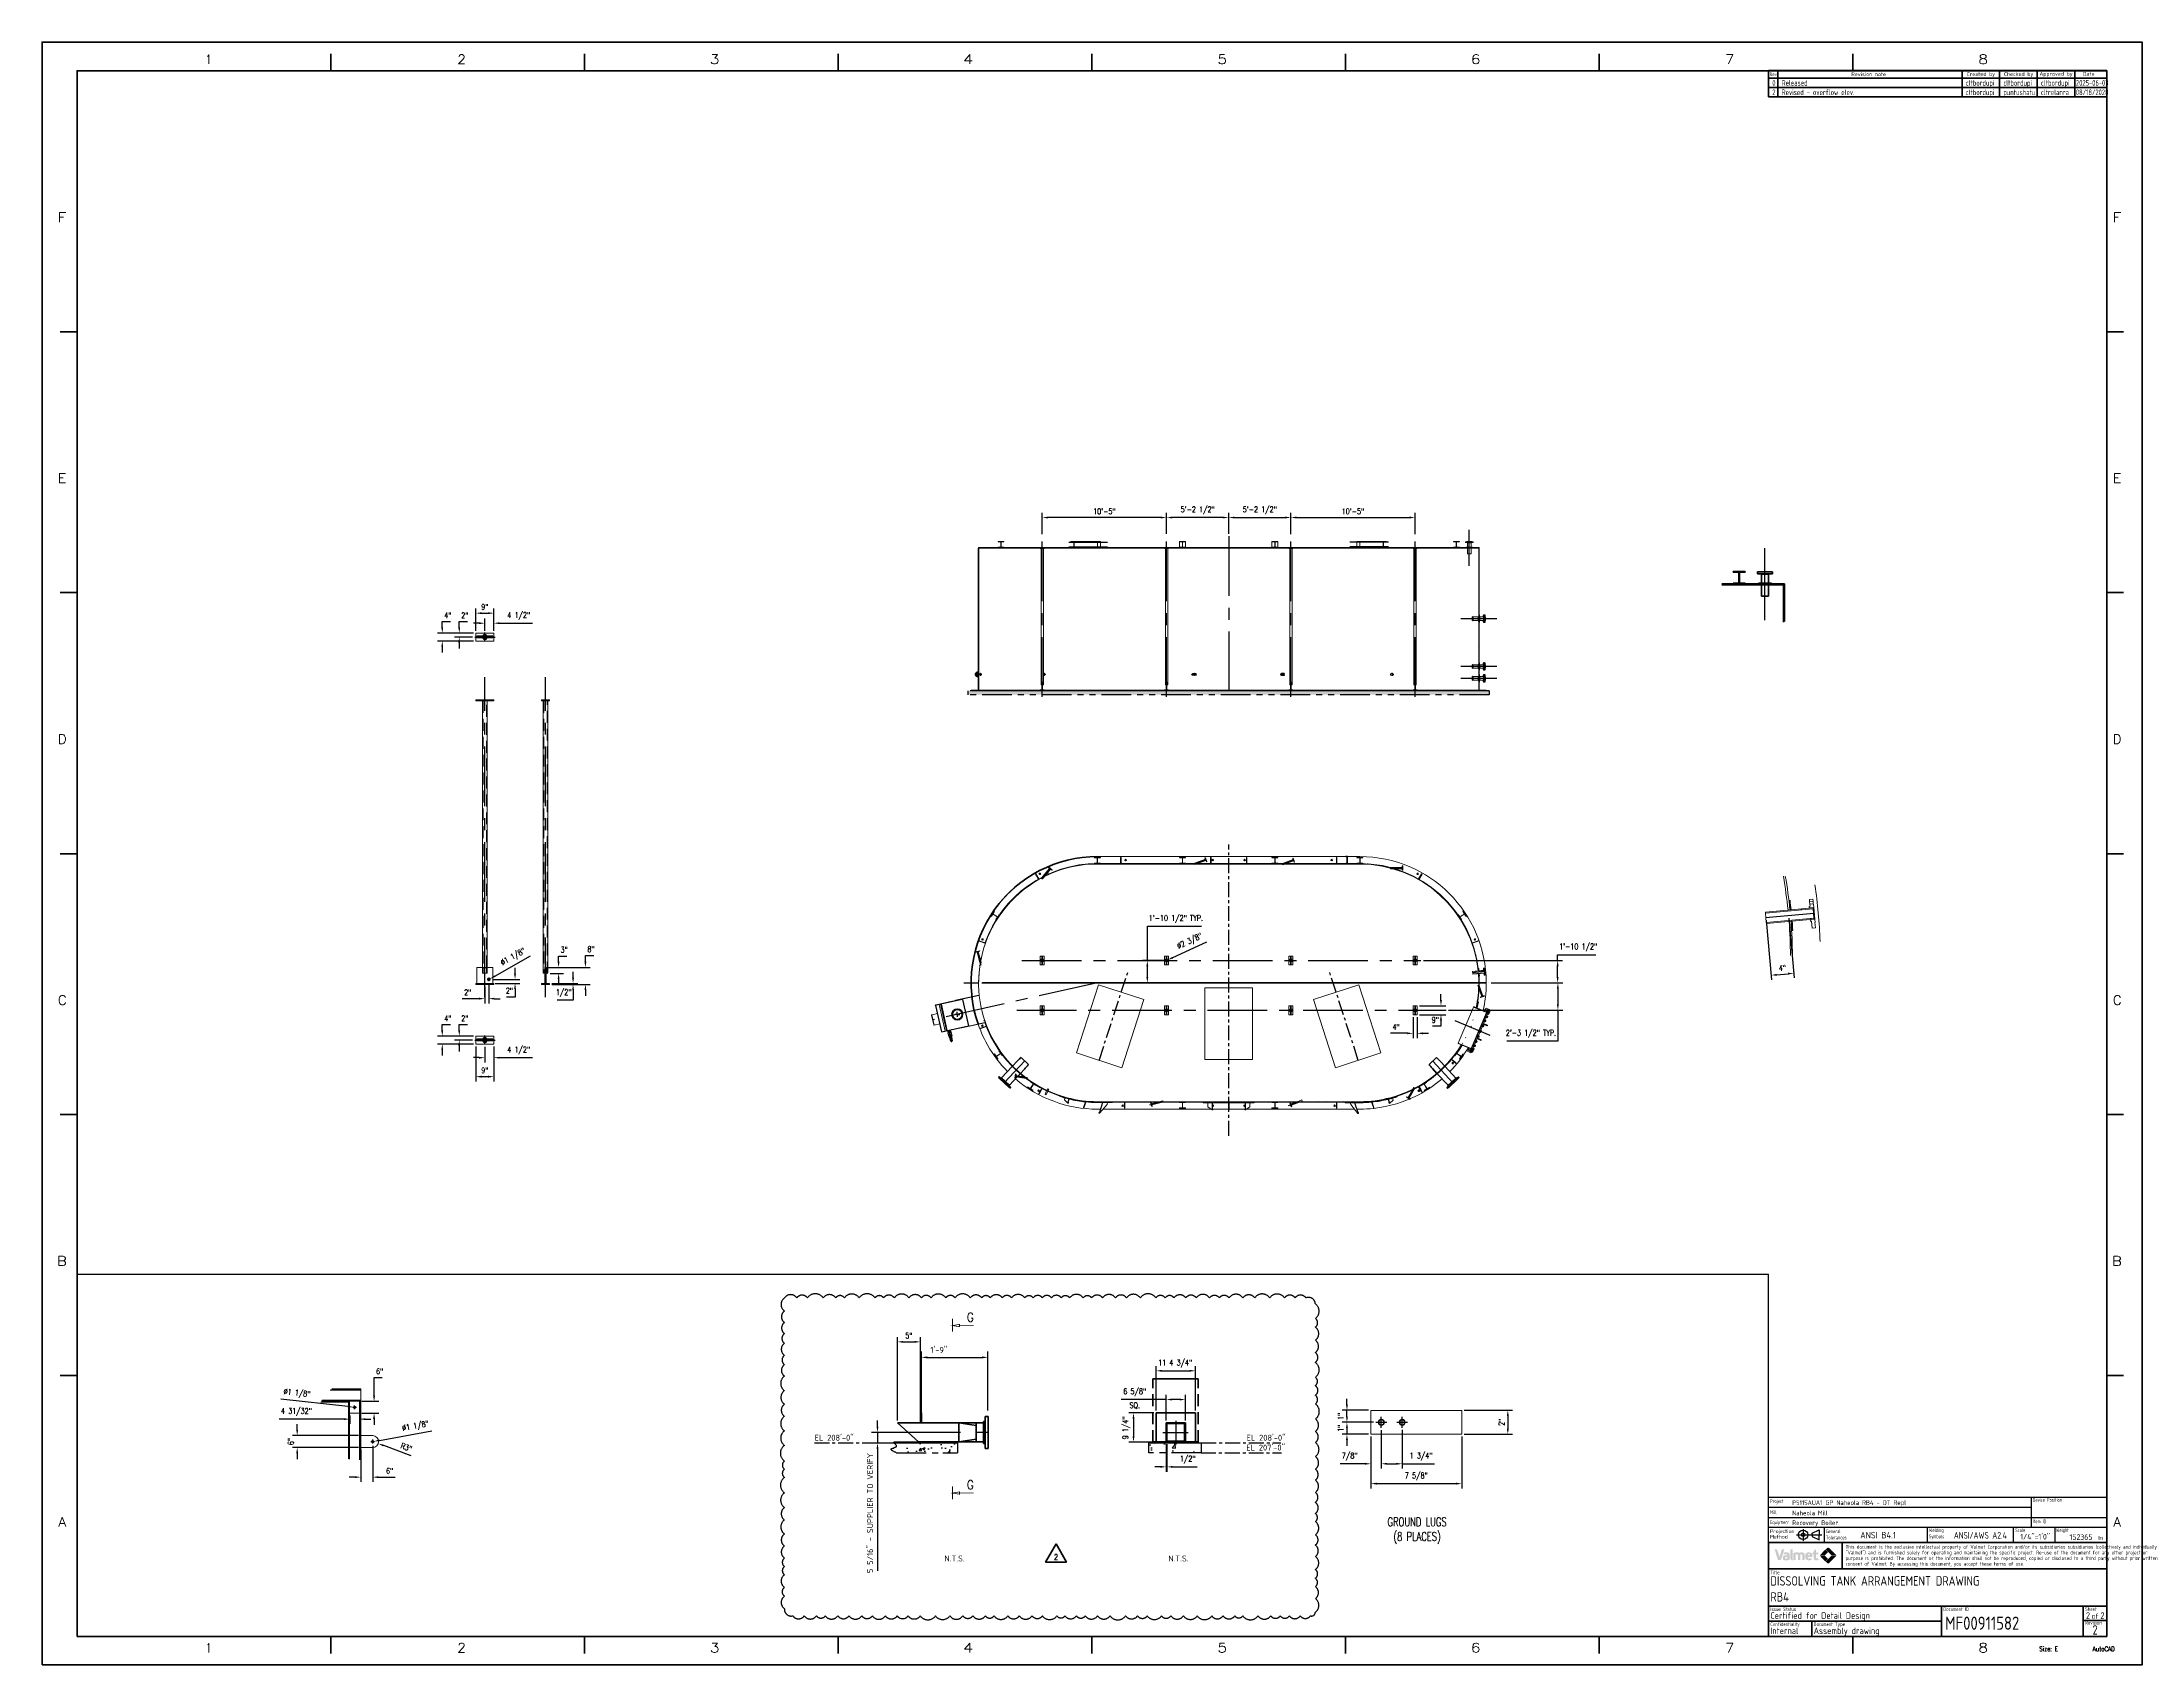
# Model space of a CAD drawing. Header units: inches. Extents: x 0 to 4731, y 0 to 1632.
# Drawn here: x 2619 to 4731, y 0 to 1632 of the extents above; entities that cross this region are included whole.
import ezdxf
from ezdxf.enums import TextEntityAlignment as Align

# ---------------------------------------------------------------- set-up
doc = ezdxf.new("R2010")
doc.units = ezdxf.units.IN
doc.header["$LTSCALE"] = 48
doc.header["$MEASUREMENT"] = 0
for name, pattern in [('CENTER', [2, 1.25, -0.25, 0.25, -0.25]), ('CENTER2', [1.125, 0.75, -0.125, 0.125, -0.125]), ('HIDDEN', [0.375, 0.25, -0.125]), ('PHANTOM', [0.5, 0.25, -0.05, 0.05, -0.05, 0.05, -0.05]), ('PHANTOM2', [1.25, 0.625, -0.125, 0.125, -0.125, 0.125, -0.125])]:
    doc.linetypes.add(name, pattern=pattern)
for name, color, linetype, lineweight in [('AM_0', 7, 'Continuous', 50), ('AM_11', 92, 'PHANTOM2', 25), ('AM_3', 6, 'HIDDEN', 25), ('AM_4', 93, 'Continuous', 25), ('AM_5', 92, 'Continuous', 25), ('AM_6', 140, 'Continuous', 35), ('AM_7', 142, 'CENTER', 25), ('Am_8', 1, 'Continuous', 25), ('AM_BOR', 255, 'Continuous', 50), ('Equipment-AM_0', 7, 'Continuous', 50), ('Equipment-AM_10', 7, 'CENTER', 50), ('Equipment-AM_5', 92, 'Continuous', 25), ('Equipment-AM_7', 142, 'CENTER', 25), ('Process-AM_0', 7, 'Continuous', 50), ('Process-AM_5', 92, 'Continuous', 25), ('Process-AM_7', 142, 'CENTER', 25)]:
    doc.layers.add(name, color=color, linetype=linetype, lineweight=lineweight)
doc.layers.add('Valmet text', color=9, linetype='Continuous')
for name, color, linetype, true_color in [('Valmet_logo_color_gray_solid', 7, 'Continuous', 0x4c4d4f), ('Valmet_logo_color_green_solid', 7, 'Continuous', 0x50b948), ('Valmet_logo_color_lightgray_solid', 7, 'Continuous', 0xbdbdbd)]:
    doc.layers.add(name, color=color, linetype=linetype, true_color=true_color)
doc.styles.add('ACISOTS', font='isocp.shx', dxfattribs={"width": 0.75, "height": 1})
doc.styles.add('ISOCP', font='ISOCP.SHX')
doc.styles.add('ROMAND', font='romand')
doc.styles.add('simplex', font='simplex.shx', dxfattribs={"width": 0.75})
doc.styles.add('SLDTEXTSTYLE0', font='ISOCP', dxfattribs={"width": 0.96})
doc.styles.get("Standard").update_dxf_attribs({"font": 'ROMANS.SHX', "width": 0.7})
doc.dimstyles.new('METSOPOWER_ANSI$0', dxfattribs={"dimtxt": 0.12, "dimasz": 0.12, "dimexe": 0.1, "dimexo": 0.05, "dimgap": 0.06, "dimtad": 1, "dimtoh": 1, "dimdec": 5, "dimzin": 12, "dimdsep": 46, "dimlunit": 4, "dimtxsty": 'Standard', "dimcen": 0, "dimclrd": 256, "dimclre": 256, "dimclrt": 140, "dimadec": 0, "dimazin": 2, "dimtp": 0.1, "dimtm": 0.1, "dimtfac": 0.71, "dimtdec": 5, "dimtmove": 0, "dimatfit": 3, "dimfxl": 1, "dimfrac": 2, "dimtzin": 7, "dimlwd": -1, "dimlwe": -1, "dimarcsym": 1})
doc.dimstyles.new('METSOPOWER_ANSI$3', dxfattribs={"dimtxt": 0.12, "dimasz": 0.12, "dimexe": 0.1, "dimexo": 0.05, "dimgap": 0.06, "dimtad": 1, "dimtoh": 1, "dimzin": 12, "dimdsep": 46, "dimlunit": 3, "dimtxsty": 'Standard', "dimcen": 0, "dimclrd": 256, "dimclre": 256, "dimclrt": 140, "dimadec": 0, "dimazin": 2, "dimtp": 0.1, "dimtm": 0.1, "dimtfac": 0.71, "dimtmove": 0, "dimatfit": 0, "dimfxl": 1, "dimtzin": 7, "dimlwd": -1, "dimlwe": -1, "dimarcsym": 1})
doc.dimstyles.new('SCALE -4$0', dxfattribs={"dimscale": 32, "dimtxt": 0.125, "dimasz": 0.125, "dimexe": 0.125, "dimexo": 0.125, "dimgap": 0.09375, "dimtad": 1, "dimdec": 4, "dimlfac": 0.25, "dimrnd": 0.0625, "dimzin": 3, "dimdsep": 46, "dimlunit": 4, "dimtxsty": 'ISOCP', "dimcen": 0, "dimclrd": 92, "dimclre": 92, "dimclrt": 140, "dimadec": 0, "dimazin": 0, "dimtfac": 1, "dimtdec": 4, "dimtmove": 0, "dimatfit": 3, "dimfxl": 1, "dimfrac": 2, "dimtolj": 1, "dimtzin": 0, "dimarcsym": 0})
doc.dimstyles.new('VALMET_ANSI$0', dxfattribs={"dimscale": 48, "dimtxt": 0.12, "dimasz": 0.12, "dimexe": 0.1, "dimexo": 0.05, "dimgap": 0.06, "dimtad": 1, "dimtoh": 1, "dimdec": 5, "dimzin": 7, "dimdsep": 46, "dimlunit": 4, "dimtxsty": 'Standard', "dimcen": 0, "dimclrd": 256, "dimclre": 256, "dimclrt": 140, "dimadec": 0, "dimazin": 2, "dimtp": 0.1, "dimtm": 0.1, "dimtfac": 0.71, "dimtdec": 5, "dimtofl": 0, "dimtmove": 0, "dimatfit": 3, "dimfxl": 1, "dimfrac": 2, "dimtolj": 1, "dimtzin": 7, "dimlwd": -1, "dimlwe": -1, "dimarcsym": 1})
doc.dimstyles.new('VALMET_ANSI$3', dxfattribs={"dimtxt": 0.12, "dimasz": 0.12, "dimexe": 0.1, "dimexo": 0.05, "dimgap": 0.06, "dimtad": 1, "dimdec": 5, "dimzin": 7, "dimdsep": 46, "dimlunit": 4, "dimtxsty": 'Standard', "dimcen": 0, "dimclrd": 256, "dimclre": 256, "dimclrt": 140, "dimadec": 0, "dimazin": 2, "dimtp": 0.1, "dimtm": 0.1, "dimtfac": 0.71, "dimtdec": 5, "dimtofl": 0, "dimtmove": 0, "dimatfit": 0, "dimfxl": 1, "dimfrac": 2, "dimtolj": 1, "dimtzin": 7, "dimlwd": -1, "dimlwe": -1, "dimarcsym": 1})
doc.dimstyles.new('VALMET_ANSI$4', dxfattribs={"dimtxt": 0.12, "dimasz": 0.12, "dimexe": 0.1, "dimexo": 0.05, "dimgap": 0.06, "dimtad": 1, "dimdec": 5, "dimzin": 7, "dimdsep": 46, "dimlunit": 4, "dimtxsty": 'Standard', "dimcen": 0, "dimclrd": 256, "dimclre": 256, "dimclrt": 140, "dimadec": 0, "dimazin": 2, "dimtp": 0.1, "dimtm": 0.1, "dimtfac": 0.71, "dimtdec": 5, "dimtofl": 0, "dimtmove": 0, "dimatfit": 3, "dimfxl": 1, "dimfrac": 2, "dimtolj": 1, "dimtzin": 7, "dimlwd": -1, "dimlwe": -1, "dimarcsym": 1})
pattern_1 = [(135, (3095.74, 106.287), (-12.72792, -12.72792), []), (135, (3095.74, 114.772), (-12.72792, -12.72792), [])]
pattern_2 = [(315, (2644.142, 1859.378), (12.72792, 12.72792), []), (315, (2644.142, 1850.892), (12.72792, 12.72792), [])]
pattern_3 = [(315, (2644.142, 1860.378), (12.72792, 12.72792), []), (315, (2644.142, 1851.892), (12.72792, 12.72792), [])]
pattern_4 = [(315, (-1419.965, 1162.759), (12.72792, 12.72792), []), (315, (-1419.965, 1154.274), (12.72792, 12.72792), [])]
pattern_5 = [(45, (2765.2479, 50.3014), (-0.8838835, 0.8838835), [])]

# ---------------------------------------------------------------- blocks, each defined once
blk = doc.blocks.new('SW_CENTERMARKSYMBOL_0')
at = {"layer": 'AM_7', "color": 0}
for p, q in [((-0.2, 0), (-0.6625, 0)), ((0, 0), (-0.1, 0)), ((0, 0.2), (0, 0.6625)), ((0, 0), (0, 0.1)), ((0, 0), (0, -0.1)), ((0, 0), (0.1, 0)), ((0.2, 0), (0.6625, 0)), ((0, -0.2), (0, -0.6625))]:
    blk.add_line(p, q, dxfattribs=at)
blk = doc.blocks.new('PE_FR_E')
at = {"layer": 'AM_BOR'}
for p, q in [((153.8, 848.3), (153.8, 857.3)), ((288.8, 848.3), (288.8, 857.3)), ((423.7, 848.3), (423.7, 857.3)), ((558.7, 848.3), (558.7, 857.3)), ((693.7, 848.3), (693.7, 857.3)), ((828.7, 848.3), (828.7, 857.3)), ((963.7, 848.3), (963.7, 857.3)), ((18.7, 709.4), (9.7, 709.4)), ((1098.8, 709.4), (1107.8, 709.4)), ((18.7, 570.6), (9.7, 570.6)), ((1098.8, 570.6), (1107.8, 570.6)), ((18.7, 431.7), (9.7, 431.7)), ((1098.8, 431.7), (1107.8, 431.7)), ((18.7, 292.9), (9.7, 292.9)), ((1098.8, 292.9), (1107.8, 292.9)), ((18.7, 154.1), (9.7, 154.1)), ((1098.8, 154.1), (1107.8, 154.1)), ((153.8, 15.2), (153.8, 6.2)), ((288.8, 15.2), (288.8, 6.2)), ((423.7, 15.2), (423.7, 6.2)), ((558.7, 15.2), (558.7, 6.2)), ((693.7, 15.2), (693.7, 6.2)), ((828.7, 15.2), (828.7, 6.2)), ((963.7, 15.2), (963.7, 6.2))]:
    blk.add_line(p, q, dxfattribs=at)
at = {"layer": 'AM_BOR', "color": 9}
blk.add_lwpolyline([(0, 0), (1117.6, 0), (1117.6, 863.6), (0, 863.6)], close=True, dxfattribs=at)
at = {"layer": 'AM_BOR'}
blk.add_lwpolyline([(18.7, 15.2), (1098.8, 15.2), (1098.8, 848.3), (18.7, 848.3)], close=True, dxfattribs=at)
at = {"layer": 'AM_BOR', "style": 'simplex'}
for s, width, p in [('1', 0.659341, (88.7, 851.9)), ('2', 1.052632, (223.3, 851.9)), ('3', 1.22807, (358, 851.9)), ('4', 1.263158, (492.9, 851.9)), ('5', 1.157895, (628.1, 851.9)), ('6', 1.22807, (763, 851.9)), ('7', 1.105263, (898.2, 851.9)), ('8', 1.2, (1033.1, 851.9)), ('F', 1.203884, (10.6, 767.8)), ('F', 1.203884, (1104.2, 767.8)), ('E', 1.148148, (10.7, 629)), ('E', 1.148148, (1104.3, 629)), ('D', 1.033333, (10.8, 490.2)), ('D', 1.033333, (1104.4, 490.2)), ('C', 1.05, (10.8, 351.3)), ('C', 1.05, (1104.4, 351.3)), ('B', 1.166667, (10.6, 212.5)), ('B', 1.166667, (1104.2, 212.5)), ('A', 1.063492, (10.8, 73.7)), ('A', 1.063492, (1104.4, 73.7)), ('1', 0.659341, (88.7, 6.7)), ('2', 1.052632, (223.3, 6.7)), ('3', 1.22807, (358, 6.7)), ('4', 1.263158, (492.9, 6.7)), ('5', 1.157895, (628.1, 6.7)), ('6', 1.22807, (763, 6.7)), ('7', 1.105263, (898.2, 6.7)), ('8', 1.2, (1033.1, 6.7))]:
    blk.add_text(s, height=5, dxfattribs=dict(at, width=width)).set_placement(p, align=Align.CENTER)
at = {"layer": 'AM_BOR', "color": 9, "lineweight": 50, "char_height": 2.5, "attachment_point": 1}
for s, width, insert in [('Size: E', 17.06, (1063, 9.8)), ('AutoCAD', 9.94, (1091.4, 9.8))]:
    blk.add_mtext_dynamic_manual_height_columns(s, width=width, gutter_width=0.875, heights=[0], dxfattribs=dict(at, insert=insert))
at = {"layer": 'AM_BOR', "width": 0.9, "flags": 9}
blk.add_attdef('PENSTYLE', text='', height=1, dxfattribs=at).set_placement((1117, 0.3), align=Align.BOTTOM_RIGHT)
blk = doc.blocks.new('SW_NOTE_2')
at = {"color": 0, "linetype": 'Continuous', "lineweight": 0, "char_height": 2, "attachment_point": 1, "style": 'SLDTEXTSTYLE0'}
for s, insert in [('Projection', (0, 2.6)), ('Method', (0, -0.3))]:
    blk.add_mtext(s, dxfattribs=dict(at, insert=insert))
blk = doc.blocks.new('PE_PROJECT')
at = {"color": 7, "linetype": 'Continuous', "lineweight": 25}
for p, q in [((-180, 8), (-180, 24)), ((-180, 24), (0, 24)), ((-40, 8), (-40, 24)), ((0, 8), (0, 24)), ((-180, 18.7), (-40, 18.7)), ((-180, 13.3), (-40, 13.3)), ((-40, 13.3), (0, 13.3)), ((-180, 8), (0, 8)), ((-180, 8), (0, 8)), ((-180, 0), (-180, 8)), ((-180, 0), (0, 0)), ((-180, 0), (0, 0)), ((-150.2, 0), (-150.2, 8)), ((-95.4, 0), (-95.4, 8)), ((-49.6, 0), (-49.6, 8)), ((-27.5, 0), (-27.5, 8)), ((0, 0), (0, 8)), ((0, 0), (0, 8))]:
    blk.add_line(p, q, dxfattribs=at)
at = {"layer": 'Valmet text', "color": 9}
for p, q in [((-165.1, 4), (-151.7, 4)), ((-161.6, 7), (-161.6, 0.9)), ((-156.8, 4.9), (-153, 6.6)), ((-156.8, 4), (-156.8, 4.9)), ((-156.8, 4), (-156.8, 3.1)), ((-156.8, 3.1), (-153, 1.4)), ((-153, 6.6), (-153, 4)), ((-153, 1.4), (-153, 4))]:
    blk.add_line(p, q, dxfattribs=at)
for radius in [2.56, 0.927]:
    blk.add_circle((-161.6, 4), radius, dxfattribs=at)
blk.add_blockref('SW_NOTE_2', (-179.2, 4.3), dxfattribs=at)
at = {"layer": 'AM_BOR', "color": 9, "style": 'ACISOTS', "flags": 3}
blk.add_attdef('VERSION', (-16.3, -5.7), '', height=2.5, dxfattribs=at)
at = {"layer": 'Valmet text', "color": 9, "style": 'ACISOTS'}
for s, height, width, p in [('Device Position', 2, 0.75, (-39.4, 21.6)), ('ANSI B4.1', 3.5, 0.9, (-131.2, 2.1))]:
    blk.add_text(s, height=height, dxfattribs=dict(at, width=width)).set_placement(p)
for s, insert, char_height, attachment_point in [('Project', (-179.2, 22.9), 2, 1), ('Mill', (-179.2, 17), 2, 1), ('Equipment', (-179.2, 11.7), 2, 1), ('Item ID', (-39.4, 12.2), 2, 1), ('General \\PTolerances', (-149.5, 6.9), 2, 1), ('Welding \\PSymbols', (-94.7, 7.5), 2, 1), ('ANSI/AWS A2.4', (-81.4, 5.5), 3.5, 1), ('Scale', (-48.7, 7.5), 2, 1), ('Ibs', (-1.8, 3.4), 2, 3)]:
    blk.add_mtext(s, dxfattribs=dict(at, insert=insert, char_height=char_height, attachment_point=attachment_point))
at = {"layer": 'Valmet text', "color": 132, "insert": (-27.1, 7.5), "char_height": 2, "attachment_point": 1, "style": 'ACISOTS'}
blk.add_mtext('Weight', dxfattribs=at)
at = {"layer": 'Valmet text', "color": 9, "style": 'ACISOTS', "width": 0.9}
for tag, p, height in [('PROJECT_FULL_NAME', (-167.4, 19.9), 2.5), ('MILL_NAME', (-167.4, 14.4), 2.5), ('EQUIPMENT_TYPE', (-167.4, 9.2), 2.5), ('D_P_1', (-39.5, 19.5), 2), ('D_P_2', (-39.5, 16.8), 2), ('D_P_3', (-39.5, 14), 2)]:
    blk.add_attdef(tag, p, '', height=height, dxfattribs=at)
blk.add_attdef('ITEM_ID', text='', height=2.5, dxfattribs=at).set_placement((-23.6, 10.3), align=Align.MIDDLE)
blk.add_attdef('GEN-TITLE-SCA', text='', height=3, dxfattribs=at).set_placement((-38.1, 1.5), align=Align.CENTER)
blk.add_attdef('WEIGHT', text='', height=3, dxfattribs=at).set_placement((-7.6, 1.3), align=Align.RIGHT)
blk = doc.blocks.new('VALMET_LOGO_Colour')
at = {"layer": 'Valmet_logo_color_gray_solid'}
h = blk.add_hatch(color=256, dxfattribs=at)
h.dxf.hatch_style = 1
edge = h.paths.add_edge_path()
edge.add_spline(control_points=[(-11.8, -2.2), (-11.3, -1.1), (-10.4, 1.7), (-10.1, 2.9)], knot_values=[7, 7, 7, 7, 8, 8, 8, 8], degree=3, periodic=0)
edge.add_spline(control_points=[(-10.1, 2.9), (-10.1, 2.9), (-11.3, 2.9), (-11.3, 2.9)], knot_values=[8, 8, 8, 8, 9, 9, 9, 9], degree=3, periodic=0)
edge.add_spline(control_points=[(-11.3, 2.9), (-11.5, 2.1), (-12.1, 0.1), (-12.4, -0.7)], knot_values=[9, 9, 9, 9, 10, 10, 10, 10], degree=3, periodic=0)
edge.add_spline(control_points=[(-12.4, -0.7), (-12.6, 0.1), (-13.2, 1.8), (-13.5, 2.7)], knot_values=[0, 0, 0, 0, 1, 1, 1, 1], degree=3, periodic=0)
edge.add_spline(control_points=[(-13.5, 2.7), (-13.5, 2.8), (-13.6, 2.9), (-13.8, 2.9)], knot_values=[1, 1, 1, 1, 2, 2, 2, 2], degree=3, periodic=0)
edge.add_line((-13.8, 2.9), (-14.9, 2.9))
edge.add_spline(control_points=[(-14.9, 2.9), (-14.9, 2.9), (-14.9, 2.9), (-14.9, 2.9)], knot_values=[3, 3, 3, 3, 4, 4, 4, 4], degree=3, periodic=0)
edge.add_spline(control_points=[(-14.9, 2.9), (-14.9, 2.9), (-14.7, 2.8), (-14.5, 2.3)], knot_values=[4, 4, 4, 4, 5, 5, 5, 5], degree=3, periodic=0)
edge.add_spline(control_points=[(-14.5, 2.3), (-14.2, 1.3), (-13.4, -1.3), (-13.1, -2.2)], knot_values=[5, 5, 5, 5, 6, 6, 6, 6], degree=3, periodic=0)
edge.add_spline(control_points=[(-13.1, -2.2), (-13.1, -2.2), (-11.8, -2.2), (-11.8, -2.2)], knot_values=[6, 6, 6, 6, 7, 7, 7, 7], degree=3, periodic=0)
edge = h.paths.add_edge_path()
edge.add_spline(control_points=[(-7.5, -2), (-7.5, -2), (-7.5, 0.1), (-7.5, 0.1)], knot_values=[0, 0, 0, 0, 1, 1, 1, 1], degree=3, periodic=0)
edge.add_spline(control_points=[(-7.5, 0.1), (-7.5, 1.2), (-8, 1.5), (-9.1, 1.5)], knot_values=[1, 1, 1, 1, 2, 2, 2, 2], degree=3, periodic=0)
edge.add_spline(control_points=[(-9.1, 1.5), (-9.7, 1.5), (-9.8, 1.5), (-10.2, 1.4)], knot_values=[2, 2, 2, 2, 3, 3, 3, 3], degree=3, periodic=0)
edge.add_spline(control_points=[(-10.2, 1.4), (-10.2, 1.4), (-10.5, 0.5), (-10.5, 0.5)], knot_values=[3, 3, 3, 3, 4, 4, 4, 4], degree=3, periodic=0)
edge.add_spline(control_points=[(-10.5, 0.5), (-10.2, 0.6), (-9.8, 0.6), (-9.4, 0.6)], knot_values=[4, 4, 4, 4, 5, 5, 5, 5], degree=3, periodic=0)
edge.add_spline(control_points=[(-9.4, 0.6), (-8.7, 0.6), (-8.6, 0.5), (-8.6, 0)], knot_values=[5, 5, 5, 5, 6, 6, 6, 6], degree=3, periodic=0)
edge.add_spline(control_points=[(-8.6, 0), (-8.8, 0), (-9.1, 0.1), (-9.4, 0.1)], knot_values=[6, 6, 6, 6, 7, 7, 7, 7], degree=3, periodic=0)
edge.add_spline(control_points=[(-9.4, 0.1), (-10.3, 0.1), (-10.8, -0.1), (-10.8, -1.1)], knot_values=[7, 7, 7, 7, 8, 8, 8, 8], degree=3, periodic=0)
edge.add_spline(control_points=[(-10.8, -1.1), (-10.8, -2.1), (-10.5, -2.3), (-9.3, -2.3)], knot_values=[8, 8, 8, 8, 9, 9, 9, 9], degree=3, periodic=0)
edge.add_spline(control_points=[(-9.3, -2.3), (-8.7, -2.3), (-8, -2.2), (-7.5, -2)], knot_values=[9, 9, 9, 9, 10, 10, 10, 10], degree=3, periodic=0)
edge = h.paths.add_edge_path(flags=16)
edge.add_spline(control_points=[(-9.2, -1.5), (-9.6, -1.5), (-9.7, -1.4), (-9.7, -1.1)], knot_values=[1, 1, 1, 1, 2, 2, 2, 2], degree=3, periodic=0)
edge.add_spline(control_points=[(-9.7, -1.1), (-9.7, -0.7), (-9.5, -0.7), (-9.2, -0.7)], knot_values=[2, 2, 2, 2, 3, 3, 3, 3], degree=3, periodic=0)
edge.add_spline(control_points=[(-9.2, -0.7), (-8.9, -0.7), (-8.7, -0.7), (-8.6, -0.7)], knot_values=[3, 3, 3, 3, 4, 4, 4, 4], degree=3, periodic=0)
edge.add_spline(control_points=[(-8.6, -0.7), (-8.6, -0.7), (-8.6, -1.4), (-8.6, -1.4)], knot_values=[4, 4, 4, 4, 5, 5, 5, 5], degree=3, periodic=0)
edge.add_spline(control_points=[(-8.6, -1.4), (-8.7, -1.5), (-9, -1.5), (-9.2, -1.5)], knot_values=[0, 0, 0, 0, 1, 1, 1, 1], degree=3, periodic=0)
edge = h.paths.add_edge_path()
edge.add_spline(control_points=[(-6.1, -1.2), (-6.1, -1.2), (-6.1, 2.9), (-6.1, 2.9)], knot_values=[4, 4, 4, 4, 5, 5, 5, 5], degree=3, periodic=0)
edge.add_spline(control_points=[(-6.1, 2.9), (-6.1, 2.9), (-7.2, 2.9), (-7.2, 2.9)], knot_values=[0, 0, 0, 0, 1, 1, 1, 1], degree=3, periodic=0)
edge.add_spline(control_points=[(-7.2, 2.9), (-7.2, 2.9), (-7.2, -1.2), (-7.2, -1.2)], knot_values=[1, 1, 1, 1, 2, 2, 2, 2], degree=3, periodic=0)
edge.add_spline(control_points=[(-7.2, -1.2), (-7.2, -2.5), (-5.9, -2.3), (-5.9, -2.3)], knot_values=[2, 2, 2, 2, 3, 3, 3, 3], degree=3, periodic=0)
edge.add_spline(control_points=[(-5.9, -2.3), (-6.1, -2), (-6.1, -1.5), (-6.1, -1.2)], knot_values=[3, 3, 3, 3, 4, 4, 4, 4], degree=3, periodic=0)
edge = h.paths.add_edge_path()
edge.add_spline(control_points=[(-4.6, -2.2), (-4.6, -2.2), (-4.6, 0.5), (-4.6, 0.5)], knot_values=[17, 17, 17, 17, 18, 18, 18, 18], degree=3, periodic=0)
edge.add_spline(control_points=[(-4.6, 0.5), (-4.5, 0.5), (-4.3, 0.5), (-4.1, 0.5)], knot_values=[0, 0, 0, 0, 1, 1, 1, 1], degree=3, periodic=0)
edge.add_spline(control_points=[(-4.1, 0.5), (-3.6, 0.5), (-3.5, 0.4), (-3.5, -0.3)], knot_values=[1, 1, 1, 1, 2, 2, 2, 2], degree=3, periodic=0)
edge.add_spline(control_points=[(-3.5, -0.3), (-3.5, -0.3), (-3.5, -2.2), (-3.5, -2.2)], knot_values=[2, 2, 2, 2, 3, 3, 3, 3], degree=3, periodic=0)
edge.add_spline(control_points=[(-3.5, -2.2), (-3.5, -2.2), (-2.4, -2.2), (-2.4, -2.2)], knot_values=[3, 3, 3, 3, 4, 4, 4, 4], degree=3, periodic=0)
edge.add_spline(control_points=[(-2.4, -2.2), (-2.4, -2.2), (-2.4, -0.2), (-2.4, -0.2)], knot_values=[4, 4, 4, 4, 5, 5, 5, 5], degree=3, periodic=0)
edge.add_spline(control_points=[(-2.4, -0.2), (-2.4, 0.1), (-2.5, 0.3), (-2.5, 0.5)], knot_values=[5, 5, 5, 5, 6, 6, 6, 6], degree=3, periodic=0)
edge.add_spline(control_points=[(-2.5, 0.5), (-2.3, 0.5), (-2.1, 0.5), (-2, 0.5)], knot_values=[6, 6, 6, 6, 7, 7, 7, 7], degree=3, periodic=0)
edge.add_spline(control_points=[(-2, 0.5), (-1.5, 0.5), (-1.4, 0.4), (-1.4, -0.3)], knot_values=[7, 7, 7, 7, 8, 8, 8, 8], degree=3, periodic=0)
edge.add_spline(control_points=[(-1.4, -0.3), (-1.4, -0.3), (-1.4, -2.2), (-1.4, -2.2)], knot_values=[8, 8, 8, 8, 9, 9, 9, 9], degree=3, periodic=0)
edge.add_spline(control_points=[(-1.4, -2.2), (-1.3, -2.2), (-0.3, -2.2), (-0.3, -2.2)], knot_values=[9, 9, 9, 9, 10, 10, 10, 10], degree=3, periodic=0)
edge.add_spline(control_points=[(-0.3, -2.2), (-0.3, -2.2), (-0.3, -0.2), (-0.3, -0.2)], knot_values=[10, 10, 10, 10, 11, 11, 11, 11], degree=3, periodic=0)
edge.add_spline(control_points=[(-0.3, -0.2), (-0.3, 1.1), (-0.7, 1.5), (-1.7, 1.5)], knot_values=[11, 11, 11, 11, 12, 12, 12, 12], degree=3, periodic=0)
edge.add_spline(control_points=[(-1.7, 1.5), (-2.1, 1.5), (-2.6, 1.4), (-3, 1.3)], knot_values=[12, 12, 12, 12, 13, 13, 13, 13], degree=3, periodic=0)
edge.add_spline(control_points=[(-3, 1.3), (-3.2, 1.4), (-3.5, 1.5), (-3.9, 1.5)], knot_values=[13, 13, 13, 13, 14, 14, 14, 14], degree=3, periodic=0)
edge.add_spline(control_points=[(-3.9, 1.5), (-4.5, 1.5), (-5.2, 1.4), (-5.7, 1.2)], knot_values=[14, 14, 14, 14, 15, 15, 15, 15], degree=3, periodic=0)
edge.add_spline(control_points=[(-5.7, 1.2), (-5.7, 1.2), (-5.7, -2.2), (-5.7, -2.2)], knot_values=[15, 15, 15, 15, 16, 16, 16, 16], degree=3, periodic=0)
edge.add_spline(control_points=[(-5.7, -2.2), (-5.7, -2.2), (-4.6, -2.2), (-4.6, -2.2)], knot_values=[16, 16, 16, 16, 17, 17, 17, 17], degree=3, periodic=0)
edge = h.paths.add_edge_path()
edge.add_spline(control_points=[(3.3, -0.7), (3.4, 1.1), (2.8, 1.5), (1.6, 1.5)], knot_values=[7, 7, 7, 7, 8, 8, 8, 8], degree=3, periodic=0)
edge.add_spline(control_points=[(1.6, 1.5), (0.6, 1.5), (-0.1, 1.1), (-0.1, -0.4)], knot_values=[0, 0, 0, 0, 1, 1, 1, 1], degree=3, periodic=0)
edge.add_spline(control_points=[(-0.1, -0.4), (-0.1, -1.9), (0.7, -2.3), (1.7, -2.3)], knot_values=[1, 1, 1, 1, 2, 2, 2, 2], degree=3, periodic=0)
edge.add_spline(control_points=[(1.7, -2.3), (2.1, -2.3), (2.7, -2.2), (3, -2.1)], knot_values=[2, 2, 2, 2, 3, 3, 3, 3], degree=3, periodic=0)
edge.add_spline(control_points=[(3, -2.1), (3, -2.1), (2.9, -1.3), (2.9, -1.3)], knot_values=[3, 3, 3, 3, 4, 4, 4, 4], degree=3, periodic=0)
edge.add_spline(control_points=[(2.9, -1.3), (2.6, -1.4), (2.1, -1.4), (1.9, -1.4)], knot_values=[4, 4, 4, 4, 5, 5, 5, 5], degree=3, periodic=0)
edge.add_spline(control_points=[(1.9, -1.4), (1.3, -1.4), (1.1, -1.3), (1.1, -0.7)], knot_values=[5, 5, 5, 5, 6, 6, 6, 6], degree=3, periodic=0)
edge.add_spline(control_points=[(1.1, -0.7), (1.1, -0.7), (3.3, -0.7), (3.3, -0.7)], knot_values=[6, 6, 6, 6, 7, 7, 7, 7], degree=3, periodic=0)
edge = h.paths.add_edge_path(flags=16)
edge.add_spline(control_points=[(2.3, 0.1), (2.3, 0.1), (1.1, 0.1), (1.1, 0.1)], knot_values=[0, 0, 0, 0, 1, 1, 1, 1], degree=3, periodic=0)
edge.add_spline(control_points=[(1.1, 0.1), (1.1, 0.5), (1.3, 0.7), (1.7, 0.7)], knot_values=[1, 1, 1, 1, 2, 2, 2, 2], degree=3, periodic=0)
edge.add_spline(control_points=[(1.7, 0.7), (2.1, 0.7), (2.3, 0.6), (2.3, 0.1)], knot_values=[2, 2, 2, 2, 3, 3, 3, 3], degree=3, periodic=0)
edge = h.paths.add_edge_path()
edge.add_spline(control_points=[(5.1, -0.9), (5.1, -0.9), (5.1, 0.5), (5.1, 0.5)], knot_values=[15, 15, 15, 15, 16, 16, 16, 16], degree=3, periodic=0)
edge.add_spline(control_points=[(5.1, 0.5), (5.1, 0.5), (6.2, 0.5), (6.2, 0.5)], knot_values=[16, 16, 16, 16, 17, 17, 17, 17], degree=3, periodic=0)
edge.add_spline(control_points=[(6.2, 0.5), (6.2, 0.5), (6.2, 1.4), (6.2, 1.4)], knot_values=[0, 0, 0, 0, 1, 1, 1, 1], degree=3, periodic=0)
edge.add_spline(control_points=[(6.2, 1.4), (6.2, 1.4), (5.1, 1.4), (5.1, 1.4)], knot_values=[1, 1, 1, 1, 2, 2, 2, 2], degree=3, periodic=0)
edge.add_spline(control_points=[(5.1, 1.4), (5.1, 1.4), (5.1, 2), (5.1, 2)], knot_values=[2, 2, 2, 2, 3, 3, 3, 3], degree=3, periodic=0)
edge.add_spline(control_points=[(5.1, 2), (5.1, 2.6), (5.1, 2.9), (5.1, 2.9)], knot_values=[3, 3, 3, 3, 4, 4, 4, 4], degree=3, periodic=0)
edge.add_spline(control_points=[(5.1, 2.9), (5.1, 2.9), (4, 2.8), (4, 2)], knot_values=[4, 4, 4, 4, 5, 5, 5, 5], degree=3, periodic=0)
edge.add_spline(control_points=[(4, 2), (4, 2), (4, 1.4), (4, 1.4)], knot_values=[5, 5, 5, 5, 6, 6, 6, 6], degree=3, periodic=0)
edge.add_spline(control_points=[(4, 1.4), (4, 1.4), (3.4, 1.4), (3.4, 1.4)], knot_values=[6, 6, 6, 6, 7, 7, 7, 7], degree=3, periodic=0)
edge.add_spline(control_points=[(3.4, 1.4), (3.4, 1.4), (3.4, 0.5), (3.4, 0.5)], knot_values=[7, 7, 7, 7, 8, 8, 8, 8], degree=3, periodic=0)
edge.add_spline(control_points=[(3.4, 0.5), (3.4, 0.5), (4, 0.5), (4, 0.5)], knot_values=[8, 8, 8, 8, 9, 9, 9, 9], degree=3, periodic=0)
edge.add_spline(control_points=[(4, 0.5), (4, 0.5), (4, -1), (4, -1)], knot_values=[9, 9, 9, 9, 10, 10, 10, 10], degree=3, periodic=0)
edge.add_spline(control_points=[(4, -1), (4, -2.1), (4.4, -2.3), (5.2, -2.3)], knot_values=[10, 10, 10, 10, 11, 11, 11, 11], degree=3, periodic=0)
edge.add_spline(control_points=[(5.2, -2.3), (5.6, -2.3), (6, -2.3), (6.3, -2.1)], knot_values=[11, 11, 11, 11, 12, 12, 12, 12], degree=3, periodic=0)
edge.add_spline(control_points=[(6.3, -2.1), (6.3, -2.1), (6.1, -1.3), (6.1, -1.3)], knot_values=[12, 12, 12, 12, 13, 13, 13, 13], degree=3, periodic=0)
edge.add_spline(control_points=[(6.1, -1.3), (6, -1.4), (5.8, -1.4), (5.6, -1.4)], knot_values=[13, 13, 13, 13, 14, 14, 14, 14], degree=3, periodic=0)
edge.add_spline(control_points=[(5.6, -1.4), (5.2, -1.4), (5.1, -1.3), (5.1, -0.9)], knot_values=[14, 14, 14, 14, 15, 15, 15, 15], degree=3, periodic=0)
at = {"layer": 'Valmet_logo_color_green_solid'}
h = blk.add_hatch(color=256, dxfattribs=at)
h.dxf.hatch_style = 1
edge = h.paths.add_edge_path()
edge.add_spline(control_points=[(11.5, -3.5), (11.5, -3.5), (14.9, -0.1), (14.9, -0.1)], knot_values=[3, 3, 3, 3, 4, 4, 4, 4], degree=3, periodic=0)
edge.add_spline(control_points=[(14.9, -0.1), (14.9, -0.1), (12.5, -0.1), (12.5, -0.1)], knot_values=[4, 4, 4, 4, 5, 5, 5, 5], degree=3, periodic=0)
edge.add_spline(control_points=[(12.5, -0.1), (12.5, -0.1), (9.7, -2.9), (9.7, -2.9)], knot_values=[0, 0, 0, 0, 1, 1, 1, 1], degree=3, periodic=0)
edge.add_spline(control_points=[(9.7, -2.9), (9.7, -2.9), (10.3, -3.5), (10.3, -3.5)], knot_values=[1, 1, 1, 1, 2, 2, 2, 2], degree=3, periodic=0)
edge.add_spline(control_points=[(10.3, -3.5), (10.9, -4.1), (11.5, -3.5), (11.5, -3.5)], knot_values=[2, 2, 2, 2, 3, 3, 3, 3], degree=3, periodic=0)
edge = h.paths.add_edge_path()
edge.add_spline(control_points=[(14.9, 0.1), (14.9, 0.1), (11.5, 3.5), (11.5, 3.5)], knot_values=[0, 0, 0, 0, 1, 1, 1, 1], degree=3, periodic=0)
edge.add_spline(control_points=[(11.5, 3.5), (11.5, 3.5), (10.9, 4.1), (10.3, 3.5)], knot_values=[1, 1, 1, 1, 2, 2, 2, 2], degree=3, periodic=0)
edge.add_spline(control_points=[(10.3, 3.5), (10.3, 3.5), (9.7, 2.9), (9.7, 2.9)], knot_values=[2, 2, 2, 2, 3, 3, 3, 3], degree=3, periodic=0)
edge.add_spline(control_points=[(9.7, 2.9), (9.7, 2.9), (12.5, 0.1), (12.5, 0.1)], knot_values=[3, 3, 3, 3, 4, 4, 4, 4], degree=3, periodic=0)
edge.add_spline(control_points=[(12.5, 0.1), (12.5, 0.1), (14.9, 0.1), (14.9, 0.1)], knot_values=[4, 4, 4, 4, 5, 5, 5, 5], degree=3, periodic=0)
at = {"layer": 'Valmet_logo_color_lightgray_solid'}
h = blk.add_hatch(color=256, dxfattribs=at)
h.dxf.hatch_style = 1
h.paths.add_polyline_path([(10.8, 1.6), (9.6, 2.9), (6.9, 0.1), (9.3, 0.1)])
h.paths.add_polyline_path([(9.3, -0.1), (6.9, -0.1), (9.6, -2.9), (10.8, -1.6)])
blk = doc.blocks.new('PE_TITLE')
at = {"layer": 'AM_BOR', "color": 7}
for p, q in [((-180, 0), (-180, 50)), ((-180, 50), (0, 50)), ((-140.8, 36), (-140.8, 50)), ((0, 0), (0, 50)), ((-180, 36), (0, 36)), ((0, 16), (-180, 16)), ((-88, 16), (-88, 0)), ((-12.5, 16), (-12.5, 0)), ((-88, 8), (-180, 8)), ((0, 0), (-180, 0)), ((-157, 0), (-157, 8)), ((0, 8.5), (-12.5, 8.5))]:
    blk.add_line(p, q, dxfattribs=at)
at = {"layer": 'AM_BOR', "xscale": 1.111439157085467, "yscale": 1.111439157085467, "zscale": 1.111439157085467}
blk.add_blockref('VALMET_LOGO_Colour', (-160.4, 43), dxfattribs=at)
at = {"color": 8, "width": 0.9}
for tag, p, height, flags in [('ITEM', (-40.5, 12.9), 2.5, 9), ('COMMODITY_CODE', (-179.3, -2.6), 1.5, 1), ('REFERENCE_ITEM', (-162.2, -2.8), 1.5, 1), ('PURCHASE_STATISTICS_GROUP', (-146.9, -2.8), 1.5, 1), ('CUSTOMER_BOM_TYPE', (-119.3, -2.8), 1.5, 1), ('ITEM_GROUP', (-98.7, -2.8), 1.5, 1), ('PARENT_ITEM_ID', (-87.2, -2.8), 1.5, 1), ('PARENT_REVISION', (-71, -3.1), 1.5, 1), ('TECHNICAL_DESIGNATION', (-54.5, -3.1), 1.5, 1), ('PROJNR', (-33.1, -3.1), 1.5, 1)]:
    blk.add_attdef(tag, p, '', height=height, dxfattribs=dict(at, flags=flags))
at = {"layer": 'AM_BOR', "color": 9, "style": 'ACISOTS', "width": 0.8}
for s, p in [('Title', (-179, 33)), ('Issue Status', (-179, 13.5)), ('Document ID', (-87, 13.5)), ('Sheet', (-11.5, 13.5)), ('Confidentiality', (-179, 5.5)), ('Document Type', (-156, 5.5)), ('Revision', (-11.5, 6.2))]:
    blk.add_text(s, height=2, dxfattribs=at).set_placement(p)
at = {"layer": 'AM_BOR', "color": 9, "style": 'ACISOTS', "width": 0.85}
blk.add_text('of', height=3, dxfattribs=at).set_placement((-6.2, 9.3), align=Align.CENTER)
at = {"layer": 'AM_BOR', "color": 9, "insert": (-139, 48.6), "char_height": 2, "width": 137.48, "attachment_point": 1, "line_spacing_factor": 0.9, "style": 'ACISOTS'}
blk.add_mtext('{\\W0.85;This document is the exclusive intellectual property of Valmet Corporation and/or its subsidiaries subsidiaries (collectively and individually "Valmet") and is furnished solely for operating and maintaining the specific project. Re-use of the document for any other project or purpose is prohibited. The document or the information shall not be reproduced, copied or disclosed to a third party without prior written consent of Valmet. By accessing this document, you accept these terms of use.}', dxfattribs=at)
at = {"layer": 'AM_BOR', "color": 7, "linetype": 'Continuous', "style": 'ACISOTS', "width": 0.9}
for tag, p in [('TITLE_ENG_R1', (-179, 27)), ('TITLE_OLANG_R1', (-179, 18.5)), ('TITLE_ENG_R2', (-89, 27)), ('TITLE_OLANG_R2', (-89, 18.5))]:
    blk.add_attdef(tag, p, '', height=5, dxfattribs=at)
at = {"layer": 'AM_BOR', "color": 9, "style": 'ACISOTS', "width": 0.85}
for tag, p in [('ISSUE_STATUS', (-179, 9.3)), ('CONFIDENTIALITY', (-179, 1.2)), ('DOC_TYPE', (-156, 1.2))]:
    blk.add_attdef(tag, p, '', height=3.5, dxfattribs=at)
at = {"layer": 'AM_BOR', "color": 9, "style": 'ACISOTS', "width": 0.9}
for tag, p in [('SHEET_X_OF', (-10, 9.3)), ('SHEET_NO', (-2.3, 9.3))]:
    blk.add_attdef(tag, text='', height=3.5, dxfattribs=at).set_placement(p, align=Align.CENTER)
at = {"layer": 'AM_BOR', "color": 7, "style": 'ACISOTS', "width": 0.9}
blk.add_attdef('DOC_ID', (-86, 3.5), '', height=7, dxfattribs=at)
blk.add_attdef('REVISION', text='', height=5, dxfattribs=at).set_placement((-6.2, 0.9), align=Align.CENTER)
at = {"layer": 'AM_BOR', "color": 9, "style": 'ACISOTS', "flags": 3}
blk.add_attdef('VERSION', (-14.9, -3.4), '', height=2.5, dxfattribs=at)
blk = doc.blocks.new('PE_REV')
at = {"layer": 'AM_BOR', "color": 7}
for p, q in [((-180, 0), (0, 0)), ((-180, 0), (-180, -14)), ((-175, 0), (-175, -14)), ((-77, 0), (-77, -14)), ((-57, 0), (-57, -14)), ((-37, 0), (-37, -14)), ((-17, 0), (-17, -14)), ((0, 0), (0, -14)), ((-180, -4), (0, -4)), ((-180, -9), (0, -9)), ((-180, -14), (0, -14))]:
    blk.add_line(p, q, dxfattribs=at)
at = {"layer": 'AM_BOR', "color": 9, "style": 'ACISOTS', "width": 0.75, "flags": 3}
blk.add_attdef('VERSION', (-15.1, -18.4), '', height=3, dxfattribs=at)
at = {"layer": 'Valmet text', "color": 9, "style": 'ACISOTS', "width": 0.8}
blk.add_text('Rev', height=2, dxfattribs=at).set_placement((-177.5, -2.9), align=Align.CENTER)
at = {"layer": 'Valmet text', "color": 9, "style": 'ACISOTS'}
for s, p in [('Revision note', (-126.7, -2.9)), ('Created by', (-67, -2.8)), ('Checked by', (-46.9, -2.8)), ('Approved by', (-27, -2.7)), ('Date', (-9.6, -2.7))]:
    blk.add_text(s, height=2, dxfattribs=at).set_placement(p, align=Align.CENTER)
at = {"layer": 'Valmet text', "color": 9, "style": 'ACISOTS', "width": 0.75}
for tag, p in [('REVF', (-178, -8)), ('REVL', (-178, -13)), ('REVNOTEF', (-173, -8)), ('REVNOTEL', (-173, -13)), ('REVDESF', (-75, -8)), ('REVDESL', (-75, -13)), ('REVCHEF', (-55, -8)), ('REVCHEL', (-55, -13)), ('REVAPPF', (-35, -8)), ('REVAPPL', (-35, -13)), ('REVDATEF', (-16.4, -8)), ('REVDATEL', (-16.4, -13))]:
    blk.add_attdef(tag, p, '', height=3, dxfattribs=at)
blk = doc.blocks.new('*D459')
at = {"layer": 'Defpoints', "color": 0, "transparency": 16777216}
for p in [(2939.9, 218.7), (2951.9, 222.7), (2951.9, 188.9)]:
    blk.add_point(p, dxfattribs=at)
at = {"layer": 'Equipment-AM_5', "linetype": 'ByBlock', "transparency": 16777216}
for p, q in [((2939.9, 216.3), (2939.9, 184.1)), ((2951.9, 220.3), (2951.9, 184.1)), ((2934.2, 188.9), (2928.4, 188.9)), ((2957.7, 188.9), (2974.6, 188.9))]:
    blk.add_line(p, q, dxfattribs=at)
at = {"layer": 'Equipment-AM_5', "transparency": 16777216}
for points in [[(2934.2, 189.8), (2934.2, 187.9), (2939.9, 188.9)], [(2957.7, 189.8), (2957.7, 187.9), (2951.9, 188.9)]]:
    blk.add_solid(points, dxfattribs=at)
at = {"layer": 'Equipment-AM_5', "color": 140, "transparency": 16777216, "insert": (2969, 195.2), "char_height": 5.76, "attachment_point": 5}
blk.add_mtext('\\A1;6"', dxfattribs=at)
blk = doc.blocks.new('*D460')
at = {"layer": 'Defpoints', "color": 0, "transparency": 16777216}
for p in [(2951.9, 224.7), (2957.6, 222.6)]:
    blk.add_point(p, dxfattribs=at)
at = {"layer": 'Equipment-AM_5', "linetype": 'ByBlock', "transparency": 16777216}
blk.add_line((2990.7, 210.4), (2963, 220.6), dxfattribs=at)
at = {"layer": 'Equipment-AM_5', "transparency": 16777216}
blk.add_solid([(2963.3, 221.5), (2962.6, 219.7), (2957.6, 222.6)], dxfattribs=at)
at = {"layer": 'Equipment-AM_5', "color": 140, "transparency": 16777216, "insert": (2985.8, 218.9), "char_height": 5.76, "attachment_point": 5, "rotation": 339.7611}
blk.add_mtext('\\A1;R3"', dxfattribs=at)
blk = doc.blocks.new('*D461')
at = {"layer": 'Defpoints', "color": 0, "transparency": 16777216}
for p in [(2950.8, 224.5), (2953, 224.9)]:
    blk.add_point(p, dxfattribs=at)
at = {"layer": 'Equipment-AM_5', "linetype": 'ByBlock', "transparency": 16777216}
blk.add_line((2958.7, 225.9), (3011.4, 235.3), dxfattribs=at)
at = {"layer": 'Equipment-AM_5', "transparency": 16777216}
blk.add_solid([(2958.5, 226.8), (2958.9, 224.9), (2953, 224.9)], dxfattribs=at)
at = {"layer": 'Equipment-AM_5', "color": 140, "transparency": 16777216, "insert": (2995, 239.7), "char_height": 5.76, "attachment_point": 5, "rotation": 10.1029}
blk.add_mtext('\\A1;∅1 1/8"', dxfattribs=at)
blk = doc.blocks.new('*D462')
at = {"layer": 'Defpoints', "color": 0, "transparency": 16777216}
for p in [(2876, 218.7), (2939.9, 230.7), (2939.9, 218.7)]:
    blk.add_point(p, dxfattribs=at)
at = {"layer": 'Equipment-AM_5', "linetype": 'ByBlock', "transparency": 16777216}
for p, q in [((2876, 236.4), (2876, 242.2)), ((2937.5, 230.7), (2871.2, 230.7)), ((2937.5, 218.7), (2871.2, 218.7)), ((2876, 212.9), (2876, 207.1))]:
    blk.add_line(p, q, dxfattribs=at)
at = {"layer": 'Equipment-AM_5', "transparency": 16777216}
for points in [[(2875, 236.4), (2876.9, 236.4), (2876, 230.7)], [(2875, 212.9), (2876.9, 212.9), (2876, 218.7)]]:
    blk.add_solid(points, dxfattribs=at)
at = {"layer": 'Equipment-AM_5', "color": 140, "transparency": 16777216, "insert": (2869.6, 224.7), "char_height": 5.76, "attachment_point": 5, "rotation": 90}
blk.add_mtext('\\A1;6"', dxfattribs=at)
blk = doc.blocks.new('*D463')
at = {"layer": 'Defpoints', "color": 0, "transparency": 16777216}
for p in [(2928.8, 253.2), (2938.7, 253.2), (2938.7, 247.2)]:
    blk.add_point(p, dxfattribs=at)
at = {"layer": 'Equipment-AM_5', "linetype": 'ByBlock', "transparency": 16777216}
for p, q in [((2923, 247.2), (2857.7, 247.2)), ((2928.8, 250.8), (2928.8, 242.4)), ((2938.7, 250.8), (2938.7, 242.4)), ((2944.5, 247.2), (2950.2, 247.2))]:
    blk.add_line(p, q, dxfattribs=at)
at = {"layer": 'Equipment-AM_5', "transparency": 16777216}
for points in [[(2923, 248.2), (2923, 246.3), (2928.8, 247.2)], [(2944.5, 248.2), (2944.5, 246.3), (2938.7, 247.2)]]:
    blk.add_solid(points, dxfattribs=at)
at = {"layer": 'Equipment-AM_5', "color": 140, "transparency": 16777216, "insert": (2875.2, 254.5), "char_height": 5.76, "attachment_point": 5}
blk.add_mtext('\\A1;4 31/32"', dxfattribs=at)
blk = doc.blocks.new('*D464')
at = {"layer": 'Defpoints', "color": 0, "transparency": 16777216}
for p in [(2938.7, 265.2), (2953.3, 265.2), (2938.7, 253.2)]:
    blk.add_point(p, dxfattribs=at)
at = {"layer": 'Equipment-AM_5', "linetype": 'ByBlock', "transparency": 16777216}
for p, q in [((2953.3, 270.9), (2953.3, 289)), ((2953.3, 289), (2961.6, 289)), ((2941.1, 265.2), (2958.1, 265.2)), ((2941.1, 253.2), (2958.1, 253.2)), ((2953.3, 247.4), (2953.3, 241.6))]:
    blk.add_line(p, q, dxfattribs=at)
at = {"layer": 'Equipment-AM_5', "transparency": 16777216}
for points in [[(2952.3, 270.9), (2954.3, 270.9), (2953.3, 265.2)], [(2952.3, 247.4), (2954.3, 247.4), (2953.3, 253.2)]]:
    blk.add_solid(points, dxfattribs=at)
at = {"layer": 'Equipment-AM_5', "color": 140, "transparency": 16777216, "insert": (2958.9, 295.3), "char_height": 5.76, "attachment_point": 5}
blk.add_mtext('\\A1;6"', dxfattribs=at)
blk = doc.blocks.new('*D465')
at = {"layer": 'Defpoints', "color": 0, "transparency": 16777216}
for p in [(2932.6, 259.3), (2934.8, 259)]:
    blk.add_point(p, dxfattribs=at)
at = {"layer": 'Equipment-AM_5', "linetype": 'ByBlock', "transparency": 16777216}
blk.add_line((2926.9, 259.9), (2859.6, 267.3), dxfattribs=at)
at = {"layer": 'Equipment-AM_5', "transparency": 16777216}
blk.add_solid([(2927, 260.9), (2926.8, 259), (2932.6, 259.3)], dxfattribs=at)
at = {"layer": 'Equipment-AM_5', "color": 140, "transparency": 16777216, "insert": (2875.7, 272.8), "char_height": 5.76, "attachment_point": 5, "rotation": 353.7342}
blk.add_mtext('\\A1;∅1 1/8"', dxfattribs=at)
blk = doc.blocks.new('*D610')
at = {"layer": 'Defpoints', "color": 0, "transparency": 16777216}
for p in [(3750.3, 1153.8), (3750.3, 1135.1), (3812.8, 1135.1)]:
    blk.add_point(p, dxfattribs=at)
at = {"layer": 'Equipment-AM_5', "linetype": 'ByBlock', "transparency": 16777216}
for p, q in [((3750.3, 1137.5), (3750.3, 1158.6)), ((3807, 1153.8), (3756.1, 1153.8)), ((3812.8, 1137.5), (3812.8, 1158.6))]:
    blk.add_line(p, q, dxfattribs=at)
at = {"layer": 'Equipment-AM_5', "transparency": 16777216}
for points in [[(3756.1, 1154.8), (3756.1, 1152.9), (3750.3, 1153.8)], [(3807, 1154.8), (3807, 1152.9), (3812.8, 1153.8)]]:
    blk.add_solid(points, dxfattribs=at)
at = {"layer": 'Equipment-AM_5', "color": 140, "transparency": 16777216, "insert": (3781.6, 1161.1), "char_height": 5.76, "attachment_point": 5}
blk.add_mtext('\\A1;5\'-2 1/2"', dxfattribs=at)
blk = doc.blocks.new('*D611')
at = {"layer": 'Defpoints', "color": 0, "transparency": 16777216}
for p in [(3625.3, 1153.8), (3625.3, 1134.6), (3750.3, 1135.1)]:
    blk.add_point(p, dxfattribs=at)
at = {"layer": 'Equipment-AM_5', "linetype": 'ByBlock', "transparency": 16777216}
for p, q in [((3625.3, 1137), (3625.3, 1158.6)), ((3744.5, 1153.8), (3631.1, 1153.8)), ((3750.3, 1137.5), (3750.3, 1158.6))]:
    blk.add_line(p, q, dxfattribs=at)
at = {"layer": 'Equipment-AM_5', "transparency": 16777216}
for points in [[(3631.1, 1154.8), (3631.1, 1152.9), (3625.3, 1153.8)], [(3744.5, 1154.8), (3744.5, 1152.9), (3750.3, 1153.8)]]:
    blk.add_solid(points, dxfattribs=at)
at = {"layer": 'Equipment-AM_5', "color": 140, "transparency": 16777216, "insert": (3687.8, 1160.1), "char_height": 5.76, "attachment_point": 5}
blk.add_mtext('\\A1;10\'-5"', dxfattribs=at)
blk = doc.blocks.new('*D612')
at = {"layer": 'Defpoints', "color": 0, "transparency": 16777216}
for p in [(3875.3, 1153.8), (3812.8, 1135.1), (3875.3, 1134.6)]:
    blk.add_point(p, dxfattribs=at)
at = {"layer": 'Equipment-AM_5', "linetype": 'ByBlock', "transparency": 16777216}
for p, q in [((3812.8, 1137.5), (3812.8, 1158.6)), ((3818.6, 1153.8), (3869.5, 1153.8)), ((3875.3, 1137), (3875.3, 1158.6))]:
    blk.add_line(p, q, dxfattribs=at)
at = {"layer": 'Equipment-AM_5', "transparency": 16777216}
for points in [[(3818.6, 1154.8), (3818.6, 1152.9), (3812.8, 1153.8)], [(3869.5, 1154.8), (3869.5, 1152.9), (3875.3, 1153.8)]]:
    blk.add_solid(points, dxfattribs=at)
at = {"layer": 'Equipment-AM_5', "color": 140, "transparency": 16777216, "insert": (3844.1, 1161.1), "char_height": 5.76, "attachment_point": 5}
blk.add_mtext('\\A1;5\'-2 1/2"', dxfattribs=at)
blk = doc.blocks.new('*D613')
at = {"layer": 'Defpoints', "color": 0, "transparency": 16777216}
for p in [(4000.3, 1153.8), (3875.3, 1134.6), (4000.3, 1134.6)]:
    blk.add_point(p, dxfattribs=at)
at = {"layer": 'Equipment-AM_5', "linetype": 'ByBlock', "transparency": 16777216}
for p, q in [((3875.3, 1137), (3875.3, 1158.6)), ((3881.1, 1153.8), (3994.5, 1153.8)), ((4000.3, 1137), (4000.3, 1158.6))]:
    blk.add_line(p, q, dxfattribs=at)
at = {"layer": 'Equipment-AM_5', "transparency": 16777216}
for points in [[(3881.1, 1154.8), (3881.1, 1152.9), (3875.3, 1153.8)], [(3994.5, 1154.8), (3994.5, 1152.9), (4000.3, 1153.8)]]:
    blk.add_solid(points, dxfattribs=at)
at = {"layer": 'Equipment-AM_5', "color": 140, "transparency": 16777216, "insert": (3937.8, 1160.1), "char_height": 5.76, "attachment_point": 5}
blk.add_mtext('\\A1;10\'-5"', dxfattribs=at)
blk = doc.blocks.new('*U383')
at = {"layer": 'AM_7', "color": 0, "transparency": 16777216}
blk.add_line((2.4, -9.1), (-1.3, 4.7), dxfattribs=at)
blk = doc.blocks.new('*U384')
at = {"layer": 'AM_7', "color": 0, "transparency": 16777216}
blk.add_line((6.1, 0.6), (-6.1, -0.6), dxfattribs=at)
blk = doc.blocks.new('*U385')
at = {"layer": 'AM_7', "color": 0, "transparency": 16777216}
blk.add_line((-4.8, 0), (4.8, 0), dxfattribs=at)
blk = doc.blocks.new('*U386')
at = {"layer": 'AM_7', "color": 0, "transparency": 16777216}
blk.add_line((4.6, 1.7), (-4.5, -1.6), dxfattribs=at)
blk = doc.blocks.new('*U389')
at = {"layer": 'AM_7', "color": 0, "transparency": 16777216}
blk.add_line((4.9, 1.8), (-6.2, -2.2), dxfattribs=at)
blk = doc.blocks.new('*U390')
at = {"layer": 'AM_7', "color": 0, "transparency": 16777216}
blk.add_line((3.2, 3.8), (-5.6, -6.6), dxfattribs=at)
blk = doc.blocks.new('*U391')
at = {"layer": 'AM_7', "color": 0, "transparency": 16777216}
blk.add_line((-4.8, 0.8), (4.8, -0.8), dxfattribs=at)
blk = doc.blocks.new('*U392')
at = {"layer": 'AM_7', "color": 0, "transparency": 16777216}
for p, q in [((-0.87, 0), (-0.15, 0)), ((0, 0.15), (0, 0.87)), ((0.15, 0), (0.87, 0)), ((0, -0.87), (0, -0.15))]:
    blk.add_line(p, q, dxfattribs=at)
at = {"layer": 'AM_7', "color": 0, "linetype": 'Continuous', "transparency": 16777216}
for p, q in [((-0.075, 0), (0.075, 0)), ((0, -0.075), (0, 0.075))]:
    blk.add_line(p, q, dxfattribs=at)
blk = doc.blocks.new('*U393')
at = {"layer": 'AM_7', "color": 0, "transparency": 16777216}
for p, q in [((-0.87, 0), (-0.15, 0)), ((0, 0.15), (0, 0.87)), ((0.15, 0), (0.87, 0)), ((0, -0.87), (0, -0.15))]:
    blk.add_line(p, q, dxfattribs=at)
at = {"layer": 'AM_7', "color": 0, "linetype": 'Continuous', "transparency": 16777216}
for p, q in [((-0.075, 0), (0.075, 0)), ((0, -0.075), (0, 0.075))]:
    blk.add_line(p, q, dxfattribs=at)
blk = doc.blocks.new('*U394')
at = {"layer": 'AM_7', "color": 0, "transparency": 16777216}
for p, q in [((-0.87, 0), (-0.15, 0)), ((0, 0.15), (0, 0.87)), ((0.15, 0), (0.87, 0)), ((0, -0.87), (0, -0.15))]:
    blk.add_line(p, q, dxfattribs=at)
at = {"layer": 'AM_7', "color": 0, "linetype": 'Continuous', "transparency": 16777216}
for p, q in [((-0.075, 0), (0.075, 0)), ((0, -0.075), (0, 0.075))]:
    blk.add_line(p, q, dxfattribs=at)
blk = doc.blocks.new('*U395')
at = {"layer": 'AM_7', "color": 0, "transparency": 16777216}
for p, q in [((-0.87, 0), (-0.15, 0)), ((0, 0.15), (0, 0.87)), ((0.15, 0), (0.87, 0)), ((0, -0.87), (0, -0.15))]:
    blk.add_line(p, q, dxfattribs=at)
at = {"layer": 'AM_7', "color": 0, "linetype": 'Continuous', "transparency": 16777216}
for p, q in [((-0.075, 0), (0.075, 0)), ((0, -0.075), (0, 0.075))]:
    blk.add_line(p, q, dxfattribs=at)
blk = doc.blocks.new('*U396')
at = {"layer": 'AM_7', "color": 0, "transparency": 16777216}
for p, q in [((-0.87, 0), (-0.15, 0)), ((0, 0.15), (0, 0.87)), ((0.15, 0), (0.87, 0)), ((0, -0.87), (0, -0.15))]:
    blk.add_line(p, q, dxfattribs=at)
at = {"layer": 'AM_7', "color": 0, "linetype": 'Continuous', "transparency": 16777216}
for p, q in [((-0.075, 0), (0.075, 0)), ((0, -0.075), (0, 0.075))]:
    blk.add_line(p, q, dxfattribs=at)
blk = doc.blocks.new('*U397')
at = {"layer": 'AM_7', "color": 0, "transparency": 16777216}
for p, q in [((-0.87, 0), (-0.15, 0)), ((0, 0.15), (0, 0.87)), ((0.15, 0), (0.87, 0)), ((0, -0.87), (0, -0.15))]:
    blk.add_line(p, q, dxfattribs=at)
at = {"layer": 'AM_7', "color": 0, "linetype": 'Continuous', "transparency": 16777216}
for p, q in [((-0.075, 0), (0.075, 0)), ((0, -0.075), (0, 0.075))]:
    blk.add_line(p, q, dxfattribs=at)
blk = doc.blocks.new('*U398')
at = {"layer": 'AM_7', "color": 0, "transparency": 16777216}
for p, q in [((-0.87, 0), (-0.15, 0)), ((0, 0.15), (0, 0.87)), ((0.15, 0), (0.87, 0)), ((0, -0.87), (0, -0.15))]:
    blk.add_line(p, q, dxfattribs=at)
at = {"layer": 'AM_7', "color": 0, "linetype": 'Continuous', "transparency": 16777216}
for p, q in [((-0.075, 0), (0.075, 0)), ((0, -0.075), (0, 0.075))]:
    blk.add_line(p, q, dxfattribs=at)
blk = doc.blocks.new('*U399')
at = {"layer": 'AM_7', "color": 0, "transparency": 16777216}
for p, q in [((-0.87, 0), (-0.15, 0)), ((0, 0.15), (0, 0.87)), ((0.15, 0), (0.87, 0)), ((0, -0.87), (0, -0.15))]:
    blk.add_line(p, q, dxfattribs=at)
at = {"layer": 'AM_7', "color": 0, "linetype": 'Continuous', "transparency": 16777216}
for p, q in [((-0.075, 0), (0.075, 0)), ((0, -0.075), (0, 0.075))]:
    blk.add_line(p, q, dxfattribs=at)
blk = doc.blocks.new('*U400')
at = {"layer": 'AM_7', "color": 0, "transparency": 16777216}
for p, q in [((-0.87, 0), (-0.15, 0)), ((0, 0.15), (0, 0.87)), ((0.15, 0), (0.87, 0)), ((0, -0.87), (0, -0.15))]:
    blk.add_line(p, q, dxfattribs=at)
at = {"layer": 'AM_7', "color": 0, "linetype": 'Continuous', "transparency": 16777216}
for p, q in [((-0.075, 0), (0.075, 0)), ((0, -0.075), (0, 0.075))]:
    blk.add_line(p, q, dxfattribs=at)
blk = doc.blocks.new('*U401')
at = {"layer": 'AM_7', "color": 0, "transparency": 16777216}
for p, q in [((-0.87, 0), (-0.15, 0)), ((0, 0.15), (0, 0.87)), ((0.15, 0), (0.87, 0)), ((0, -0.87), (0, -0.15))]:
    blk.add_line(p, q, dxfattribs=at)
at = {"layer": 'AM_7', "color": 0, "linetype": 'Continuous', "transparency": 16777216}
for p, q in [((-0.075, 0), (0.075, 0)), ((0, -0.075), (0, 0.075))]:
    blk.add_line(p, q, dxfattribs=at)
blk = doc.blocks.new('*U402')
at = {"layer": 'AM_7', "color": 0, "transparency": 16777216}
for p, q in [((-0.87, 0), (-0.15, 0)), ((0, 0.15), (0, 0.87)), ((0.15, 0), (0.87, 0)), ((0, -0.87), (0, -0.15))]:
    blk.add_line(p, q, dxfattribs=at)
at = {"layer": 'AM_7', "color": 0, "linetype": 'Continuous', "transparency": 16777216}
for p, q in [((-0.075, 0), (0.075, 0)), ((0, -0.075), (0, 0.075))]:
    blk.add_line(p, q, dxfattribs=at)
blk = doc.blocks.new('*U403')
at = {"layer": 'AM_7', "color": 0, "transparency": 16777216}
for p, q in [((-0.87, 0), (-0.15, 0)), ((0, 0.15), (0, 0.87)), ((0.15, 0), (0.87, 0)), ((0, -0.87), (0, -0.15))]:
    blk.add_line(p, q, dxfattribs=at)
at = {"layer": 'AM_7', "color": 0, "linetype": 'Continuous', "transparency": 16777216}
for p, q in [((-0.075, 0), (0.075, 0)), ((0, -0.075), (0, 0.075))]:
    blk.add_line(p, q, dxfattribs=at)
blk = doc.blocks.new('*U387')
at = {"layer": 'AM_7', "color": 0, "transparency": 16777216}
for p, q in [((-0.87, 0), (-0.15, 0)), ((0, 0.15), (0, 0.87)), ((0.15, 0), (0.87, 0)), ((0, -0.87), (0, -0.15))]:
    blk.add_line(p, q, dxfattribs=at)
at = {"layer": 'AM_7', "color": 0, "linetype": 'Continuous', "transparency": 16777216}
for p, q in [((-0.075, 0), (0.075, 0)), ((0, -0.075), (0, 0.075))]:
    blk.add_line(p, q, dxfattribs=at)
blk = doc.blocks.new('*U388')
at = {"layer": 'AM_7', "color": 0, "transparency": 16777216}
for p, q in [((-0.87, 0), (-0.15, 0)), ((0, 0.15), (0, 0.87)), ((0.15, 0), (0.87, 0)), ((0, -0.87), (0, -0.15))]:
    blk.add_line(p, q, dxfattribs=at)
at = {"layer": 'AM_7', "color": 0, "linetype": 'Continuous', "transparency": 16777216}
for p, q in [((-0.075, 0), (0.075, 0)), ((0, -0.075), (0, 0.075))]:
    blk.add_line(p, q, dxfattribs=at)
blk = doc.blocks.new('*D535')
at = {"layer": 'Equipment-AM_5', "linetype": 'ByBlock', "transparency": 16777216}
blk.add_line((3565.6, 643.3), (3564.6, 642.5), dxfattribs=at)
at = {"layer": 'Equipment-AM_5', "transparency": 16777216}
for points in [[(3564.6, 642.5), (3564.6, 642.4), (3564.5, 642.4)], [(3565.5, 643.3), (3565.6, 643.2), (3565.6, 643.3)]]:
    blk.add_solid(points, dxfattribs=at)
at = {"layer": 'Equipment-AM_5', "color": 140, "transparency": 16777216, "insert": (3565, 643), "char_height": 0.12, "attachment_point": 5, "rotation": 38.9165, "bg_fill": 3, "box_fill_scale": 1.25, "bg_fill_color": 256, "bg_fill_true_color": 13158600, "bg_fill_transparency": 0}
blk.add_mtext('∅1.5" (16x)', dxfattribs=at)
at = {"layer": 'Defpoints', "color": 0, "transparency": 16777216}
for p in [(3564.5, 642.4), (3565.6, 643.3)]:
    blk.add_point(p, dxfattribs=at)
blk = doc.blocks.new('*D450')
at = {"layer": 'Defpoints', "color": 0, "transparency": 16777216}
for p in [(3930.5, 812.9), (3930.5, 805.9), (3932.1, 812.9)]:
    blk.add_point(p, dxfattribs=at)
at = {"layer": 'Process-AM_0', "linetype": 'ByBlock', "transparency": 16777216}
for p, q in [((3930.5, 812.9), (3932.2, 812.9)), ((3930.5, 805.9), (3932.2, 805.9)), ((3932.1, 806), (3932.1, 812.8))]:
    blk.add_line(p, q, dxfattribs=at)
at = {"layer": 'Process-AM_0', "transparency": 16777216}
for points in [[(3932.1, 812.8), (3932.1, 812.8), (3932.1, 812.9)], [(3932.1, 806), (3932.1, 806), (3932.1, 805.9)]]:
    blk.add_solid(points, dxfattribs=at)
at = {"layer": 'Process-AM_0', "color": 140, "transparency": 16777216, "insert": (3932, 809.4), "char_height": 0.12, "attachment_point": 5, "rotation": 90}
blk.add_mtext('7"', dxfattribs=at)
blk = doc.blocks.new('*D536')
at = {"layer": 'Defpoints', "color": 0, "transparency": 16777216}
for p in [(3752.1, 708.4), (3731, 685.9), (3752.1, 685.9)]:
    blk.add_point(p, dxfattribs=at)
at = {"layer": 'Process-AM_5', "linetype": 'ByBlock', "transparency": 16777216}
for p, q in [((3731, 708.4), (3731, 742.9)), ((3731, 742.9), (3785.5, 742.9)), ((3749.7, 708.4), (3726.2, 708.4)), ((3731, 691.7), (3731, 702.7)), ((3749.7, 685.9), (3726.2, 685.9))]:
    blk.add_line(p, q, dxfattribs=at)
at = {"layer": 'Process-AM_5', "transparency": 16777216}
for points in [[(3730, 702.7), (3731.9, 702.7), (3731, 708.4)], [(3730, 691.7), (3731.9, 691.7), (3731, 685.9)]]:
    blk.add_solid(points, dxfattribs=at)
at = {"layer": 'Process-AM_5', "color": 140, "transparency": 16777216, "insert": (3759.7, 750.2), "char_height": 5.76, "attachment_point": 5}
blk.add_mtext('\\A1;1\'-10 1/2" TYP.', dxfattribs=at)
blk = doc.blocks.new('*D537')
at = {"layer": 'Defpoints', "color": 0, "transparency": 16777216}
for p in [(4074.5, 685.9), (4143.9, 685.9), (4031.6, 658.4)]:
    blk.add_point(p, dxfattribs=at)
at = {"layer": 'Process-AM_5', "linetype": 'ByBlock', "transparency": 16777216}
for p, q in [((4076.9, 685.9), (4148.7, 685.9)), ((4143.9, 680.2), (4143.9, 664.2)), ((4034, 658.4), (4148.7, 658.4)), ((4143.9, 658.4), (4143.9, 627.4)), ((4143.9, 627.4), (4092.6, 627.4))]:
    blk.add_line(p, q, dxfattribs=at)
at = {"layer": 'Process-AM_5', "transparency": 16777216}
for points in [[(4142.9, 680.2), (4144.8, 680.2), (4143.9, 685.9)], [(4142.9, 664.2), (4144.8, 664.2), (4143.9, 658.4)]]:
    blk.add_solid(points, dxfattribs=at)
at = {"layer": 'Process-AM_5', "color": 140, "transparency": 16777216, "insert": (4116.8, 634.7), "char_height": 5.76, "attachment_point": 5}
blk.add_mtext('\\A1;2\'-3 1/2" TYP.', dxfattribs=at)
blk = doc.blocks.new('*D538')
at = {"layer": 'Defpoints', "color": 0, "transparency": 16777216}
for p in [(4002.3, 662.9), (4002.3, 653.9), (4026.3, 653.9)]:
    blk.add_point(p, dxfattribs=at)
at = {"layer": 'Process-AM_5', "linetype": 'ByBlock', "transparency": 16777216}
for p, q in [((4004.7, 662.9), (4031.1, 662.9)), ((4026.3, 668.7), (4026.3, 674.4)), ((4004.7, 653.9), (4031.1, 653.9)), ((4026.3, 642.4), (4017.9, 642.4)), ((4026.3, 648.2), (4026.3, 642.4))]:
    blk.add_line(p, q, dxfattribs=at)
at = {"layer": 'Process-AM_5', "transparency": 16777216}
for points in [[(4025.3, 668.7), (4027.3, 668.7), (4026.3, 662.9)], [(4025.3, 648.2), (4027.3, 648.2), (4026.3, 653.9)]]:
    blk.add_solid(points, dxfattribs=at)
at = {"layer": 'Process-AM_5', "color": 140, "transparency": 16777216, "insert": (4020.6, 648.7), "char_height": 5.76, "attachment_point": 5}
blk.add_mtext('\\A1;9"', dxfattribs=at)
blk = doc.blocks.new('*D539')
at = {"layer": 'Defpoints', "color": 0, "transparency": 16777216}
for p in [(3998.3, 653.9), (3998.3, 635.2), (4002.3, 653.9)]:
    blk.add_point(p, dxfattribs=at)
at = {"layer": 'Process-AM_5', "linetype": 'ByBlock', "transparency": 16777216}
for p, q in [((3992.5, 635.2), (3975.5, 635.2)), ((3998.3, 651.5), (3998.3, 630.4)), ((4002.3, 651.5), (4002.3, 630.4)), ((4008.1, 635.2), (4013.8, 635.2))]:
    blk.add_line(p, q, dxfattribs=at)
at = {"layer": 'Process-AM_5', "transparency": 16777216}
for points in [[(3992.5, 636.1), (3992.5, 634.2), (3998.3, 635.2)], [(4008.1, 636.1), (4008.1, 634.2), (4002.3, 635.2)]]:
    blk.add_solid(points, dxfattribs=at)
at = {"layer": 'Process-AM_5', "color": 140, "transparency": 16777216, "insert": (3981.1, 641.5), "char_height": 5.76, "attachment_point": 5}
blk.add_mtext('\\A1;4"', dxfattribs=at)
blk = doc.blocks.new('SW_CENTERMARKSYMBOL_93')
at = {"layer": 'AM_7', "color": 0}
for p, q in [((-0.5, 0), (-2.6, 0)), ((0, 0), (-0.2, 0)), ((0, 0.5), (0, 2.6)), ((0, 0), (0, 0.2)), ((0, 0), (0, -0.2)), ((0, 0), (0.2, 0)), ((0.5, 0), (2.6, 0)), ((0, -0.5), (0, -2.6))]:
    blk.add_line(p, q, dxfattribs=at)
blk = doc.blocks.new('*D614')
at = {"layer": 'Defpoints', "color": 0, "transparency": 16777216}
for p in [(4006.2, 708.4), (4143.6, 708.4), (4074.5, 685.9)]:
    blk.add_point(p, dxfattribs=at)
at = {"layer": 'Equipment-AM_5', "linetype": 'ByBlock', "transparency": 16777216}
for p, q in [((4008.6, 708.4), (4148.4, 708.4)), ((4143.6, 708.4), (4143.6, 714.2)), ((4143.6, 714.2), (4182, 714.2)), ((4143.6, 691.7), (4143.6, 702.7)), ((4076.9, 685.9), (4148.4, 685.9))]:
    blk.add_line(p, q, dxfattribs=at)
at = {"layer": 'Equipment-AM_5', "transparency": 16777216}
for points in [[(4142.7, 702.7), (4144.6, 702.7), (4143.6, 708.4)], [(4142.7, 691.7), (4144.6, 691.7), (4143.6, 685.9)]]:
    blk.add_solid(points, dxfattribs=at)
at = {"layer": 'Equipment-AM_5', "color": 140, "transparency": 16777216, "insert": (4164.3, 721.5), "char_height": 5.76, "attachment_point": 5}
blk.add_mtext('\\A1;1\'-10 1/2"', dxfattribs=at)
blk = doc.blocks.new('*D615')
at = {"layer": 'Defpoints', "color": 0, "transparency": 16777216}
for p in [(3126.4, 701.4), (3165.9, 701.4), (3129.6, 684.4)]:
    blk.add_point(p, dxfattribs=at)
at = {"layer": 'Equipment-AM_5', "linetype": 'ByBlock', "transparency": 16777216}
for p, q in [((3128.8, 701.4), (3170.7, 701.4)), ((3165.9, 707.1), (3165.9, 713.5)), ((3165.9, 713.5), (3174.3, 713.5)), ((3132, 684.4), (3170.7, 684.4)), ((3165.9, 678.6), (3165.9, 672.8))]:
    blk.add_line(p, q, dxfattribs=at)
at = {"layer": 'Equipment-AM_5', "transparency": 16777216}
for points in [[(3164.9, 707.1), (3166.8, 707.1), (3165.9, 701.4)], [(3164.9, 678.6), (3166.8, 678.6), (3165.9, 684.4)]]:
    blk.add_solid(points, dxfattribs=at)
at = {"layer": 'Equipment-AM_5', "color": 140, "transparency": 16777216, "insert": (3171.5, 719.8), "char_height": 5.76, "attachment_point": 5}
blk.add_mtext('\\A1;8"', dxfattribs=at)
blk = doc.blocks.new('*D616')
at = {"layer": 'Defpoints', "color": 0, "transparency": 16777216}
for p in [(3126.4, 701.4), (3138.9, 701.4), (3128, 695.5)]:
    blk.add_point(p, dxfattribs=at)
at = {"layer": 'Equipment-AM_5', "linetype": 'ByBlock', "transparency": 16777216}
for p, q in [((3128.8, 701.4), (3143.7, 701.4)), ((3138.9, 707.1), (3138.9, 712.9)), ((3138.9, 712.9), (3147.3, 712.9)), ((3130.4, 695.5), (3143.7, 695.5)), ((3138.9, 689.8), (3138.9, 684))]:
    blk.add_line(p, q, dxfattribs=at)
at = {"layer": 'Equipment-AM_5', "transparency": 16777216}
for points in [[(3137.9, 707.1), (3139.8, 707.1), (3138.9, 701.4)], [(3137.9, 689.8), (3139.8, 689.8), (3138.9, 695.5)]]:
    blk.add_solid(points, dxfattribs=at)
at = {"layer": 'Equipment-AM_5', "color": 140, "transparency": 16777216, "insert": (3144.5, 719.2), "char_height": 5.76, "attachment_point": 5}
blk.add_mtext('\\A1;3"', dxfattribs=at)
blk = doc.blocks.new('*D617')
at = {"layer": 'Defpoints', "color": 0, "transparency": 16777216}
for p in [(3055.7, 624.4), (3073.7, 624.4), (3073.7, 591.6)]:
    blk.add_point(p, dxfattribs=at)
at = {"layer": 'Equipment-AM_5', "linetype": 'ByBlock', "transparency": 16777216}
for p, q in [((3055.7, 622), (3055.7, 586.8)), ((3073.7, 622), (3073.7, 586.8)), ((3061.4, 591.6), (3067.9, 591.6))]:
    blk.add_line(p, q, dxfattribs=at)
at = {"layer": 'Equipment-AM_5', "transparency": 16777216}
for points in [[(3061.4, 592.6), (3061.4, 590.6), (3055.7, 591.6)], [(3067.9, 592.6), (3067.9, 590.6), (3073.7, 591.6)]]:
    blk.add_solid(points, dxfattribs=at)
at = {"layer": 'Equipment-AM_5', "color": 140, "transparency": 16777216, "insert": (3064.7, 597.9), "char_height": 5.76, "attachment_point": 5}
blk.add_mtext('\\A1;9"', dxfattribs=at)
blk = doc.blocks.new('*D618')
at = {"layer": 'Defpoints', "color": 0, "transparency": 16777216}
for p in [(3021.9, 632.4), (3055.7, 632.4), (3055.7, 624.4)]:
    blk.add_point(p, dxfattribs=at)
at = {"layer": 'Equipment-AM_5', "linetype": 'ByBlock', "transparency": 16777216}
for p, q in [((3021.9, 638.1), (3021.9, 643.9)), ((3021.9, 643.9), (3030.3, 643.9)), ((3053.3, 632.4), (3017.1, 632.4)), ((3053.3, 624.4), (3017.1, 624.4)), ((3021.9, 618.6), (3021.9, 612.9))]:
    blk.add_line(p, q, dxfattribs=at)
at = {"layer": 'Equipment-AM_5', "transparency": 16777216}
for points in [[(3020.9, 638.1), (3022.8, 638.1), (3021.9, 632.4)], [(3020.9, 618.6), (3022.8, 618.6), (3021.9, 624.4)]]:
    blk.add_solid(points, dxfattribs=at)
at = {"layer": 'Equipment-AM_5', "color": 140, "transparency": 16777216, "insert": (3027.5, 650.2), "char_height": 5.76, "attachment_point": 5}
blk.add_mtext('\\A1;4"', dxfattribs=at)
blk = doc.blocks.new('*D619')
at = {"layer": 'Defpoints', "color": 0, "transparency": 16777216}
for p in [(3039, 632.4), (3054.6, 628.4), (3055.7, 632.4)]:
    blk.add_point(p, dxfattribs=at)
at = {"layer": 'Equipment-AM_5', "linetype": 'ByBlock', "transparency": 16777216}
for p, q in [((3039, 638.1), (3039, 643.9)), ((3039, 643.9), (3047.4, 643.9)), ((3053.3, 632.4), (3034.2, 632.4)), ((3052.2, 628.4), (3034.2, 628.4)), ((3039, 622.6), (3039, 616.9))]:
    blk.add_line(p, q, dxfattribs=at)
at = {"layer": 'Equipment-AM_5', "transparency": 16777216}
for points in [[(3038, 638.1), (3039.9, 638.1), (3039, 632.4)], [(3038, 622.6), (3039.9, 622.6), (3039, 628.4)]]:
    blk.add_solid(points, dxfattribs=at)
at = {"layer": 'Equipment-AM_5', "color": 140, "transparency": 16777216, "insert": (3044.6, 650.2), "char_height": 5.76, "attachment_point": 5}
blk.add_mtext('\\A1;2"', dxfattribs=at)
blk = doc.blocks.new('*D639')
at = {"layer": 'Defpoints', "color": 0, "transparency": 16777216}
for p in [(3064.7, 623.9), (3073.7, 624.4), (3073.7, 610.7)]:
    blk.add_point(p, dxfattribs=at)
at = {"layer": 'Equipment-AM_5', "linetype": 'ByBlock', "transparency": 16777216}
for p, q in [((3064.7, 621.5), (3064.7, 605.9)), ((3073.7, 622), (3073.7, 605.9)), ((3058.9, 610.7), (3053.2, 610.7)), ((3079.4, 610.7), (3112.5, 610.7))]:
    blk.add_line(p, q, dxfattribs=at)
at = {"layer": 'Equipment-AM_5', "transparency": 16777216}
for points in [[(3058.9, 611.6), (3058.9, 609.7), (3064.7, 610.7)], [(3079.4, 611.6), (3079.4, 609.7), (3073.7, 610.7)]]:
    blk.add_solid(points, dxfattribs=at)
at = {"layer": 'Equipment-AM_5', "color": 140, "transparency": 16777216, "insert": (3098.8, 617.9), "char_height": 5.76, "attachment_point": 5}
blk.add_mtext('\\A1;4 1/2"', dxfattribs=at)
blk = doc.blocks.new('*D640')
at = {"layer": 'Defpoints', "color": 0, "transparency": 16777216}
for p in [(3749.2, 707.9), (3751.4, 708.9)]:
    blk.add_point(p, dxfattribs=at)
at = {"layer": 'Equipment-AM_5', "linetype": 'ByBlock', "transparency": 16777216}
blk.add_line((3756.6, 711.4), (3790.9, 727.3), dxfattribs=at)
at = {"layer": 'Equipment-AM_5', "transparency": 16777216}
blk.add_solid([(3756.2, 712.2), (3757, 710.5), (3751.4, 708.9)], dxfattribs=at)
at = {"layer": 'Equipment-AM_5', "color": 140, "transparency": 16777216, "insert": (3773.8, 727.3), "char_height": 5.76, "attachment_point": 5, "rotation": 24.9102}
blk.add_mtext('\\A1;∅2 3/8"', dxfattribs=at)
blk = doc.blocks.new('*D641')
at = {"layer": 'Defpoints', "color": 0, "transparency": 16777216}
for p in [(4353.1, 751.3), (4375.9, 753.4), (4381.2, 695.7)]:
    blk.add_point(p, dxfattribs=at)
at = {"layer": 'Equipment-AM_5', "linetype": 'ByBlock', "transparency": 16777216}
for p, q in [((4353.3, 748.9), (4358.8, 688.8)), ((4376.1, 751), (4381.6, 690.9)), ((4364.1, 694.1), (4375.4, 695.1))]:
    blk.add_line(p, q, dxfattribs=at)
at = {"layer": 'Equipment-AM_5', "transparency": 16777216}
for points in [[(4364, 695), (4364.2, 693.1), (4358.4, 693.6)], [(4375.4, 696.1), (4375.5, 694.2), (4381.2, 695.7)]]:
    blk.add_solid(points, dxfattribs=at)
at = {"layer": 'Equipment-AM_5', "color": 140, "transparency": 16777216, "insert": (4369.6, 700.9), "char_height": 5.76, "attachment_point": 5, "rotation": 5.2497}
blk.add_mtext('\\A1;4"', dxfattribs=at)
blk = doc.blocks.new('*D642')
at = {"layer": 'Defpoints', "color": 0, "transparency": 16777216}
for p in [(3064.7, 684.4), (3068.7, 688), (3064.7, 670)]:
    blk.add_point(p, dxfattribs=at)
at = {"layer": 'Equipment-AM_5', "linetype": 'ByBlock', "transparency": 16777216}
for p, q in [((3064.7, 682), (3064.7, 665.2)), ((3068.7, 685.6), (3068.7, 665.2)), ((3058.9, 670), (3041.8, 670)), ((3074.4, 670), (3080.2, 670))]:
    blk.add_line(p, q, dxfattribs=at)
at = {"layer": 'Equipment-AM_5', "transparency": 16777216}
for points in [[(3058.9, 671), (3058.9, 669.1), (3064.7, 670)], [(3074.4, 671), (3074.4, 669.1), (3068.7, 670)]]:
    blk.add_solid(points, dxfattribs=at)
at = {"layer": 'Equipment-AM_5', "color": 140, "transparency": 16777216, "insert": (3047.5, 676.3), "char_height": 5.76, "attachment_point": 5}
blk.add_mtext('\\A1;2"', dxfattribs=at)
blk = doc.blocks.new('*D643')
at = {"layer": 'Defpoints', "color": 0, "transparency": 16777216}
for p in [(3070, 689.4), (3072.7, 685.4), (3095.1, 689.4)]:
    blk.add_point(p, dxfattribs=at)
at = {"layer": 'Equipment-AM_5', "linetype": 'ByBlock', "transparency": 16777216}
for p, q in [((3095.1, 695.1), (3095.1, 700.9)), ((3072.4, 689.4), (3099.9, 689.4)), ((3075.1, 685.4), (3099.9, 685.4)), ((3095.1, 679.6), (3095.1, 671.7)), ((3095.1, 671.7), (3086.6, 671.7))]:
    blk.add_line(p, q, dxfattribs=at)
at = {"layer": 'Equipment-AM_5', "transparency": 16777216}
for points in [[(3094.1, 695.1), (3096, 695.1), (3095.1, 689.4)], [(3094.1, 679.6), (3096, 679.6), (3095.1, 685.4)]]:
    blk.add_solid(points, dxfattribs=at)
at = {"layer": 'Equipment-AM_5', "color": 140, "transparency": 16777216, "insert": (3089.4, 678), "char_height": 5.76, "attachment_point": 5}
blk.add_mtext('\\A1;2"', dxfattribs=at)
blk = doc.blocks.new('*D644')
at = {"layer": 'Defpoints', "color": 0, "transparency": 16777216}
for p in [(3067.7, 688.8), (3069.7, 689.9)]:
    blk.add_point(p, dxfattribs=at)
at = {"layer": 'Equipment-AM_5', "linetype": 'ByBlock', "transparency": 16777216}
blk.add_line((3074.7, 692.7), (3110.5, 713), dxfattribs=at)
at = {"layer": 'Equipment-AM_5', "transparency": 16777216}
blk.add_solid([(3074.2, 693.6), (3075.2, 691.9), (3069.7, 689.9)], dxfattribs=at)
at = {"layer": 'Equipment-AM_5', "color": 140, "transparency": 16777216, "insert": (3093.3, 711.6), "char_height": 5.76, "attachment_point": 5, "rotation": 29.4124}
blk.add_mtext('\\A1;Ø1 1/8"', dxfattribs=at)
blk = doc.blocks.new('*D645')
at = {"layer": 'Defpoints', "color": 0, "transparency": 16777216}
for p in [(3129.6, 685.4), (3129.6, 684.4), (3153.4, 684.4)]:
    blk.add_point(p, dxfattribs=at)
at = {"layer": 'Equipment-AM_5', "linetype": 'ByBlock', "transparency": 16777216}
for p, q in [((3132, 685.4), (3158.2, 685.4)), ((3132, 684.4), (3158.2, 684.4)), ((3153.4, 691.1), (3153.4, 696.9)), ((3153.4, 678.6), (3153.4, 668.4)), ((3153.4, 668.4), (3137.5, 668.4))]:
    blk.add_line(p, q, dxfattribs=at)
at = {"layer": 'Equipment-AM_5', "transparency": 16777216}
for points in [[(3152.5, 691.1), (3154.4, 691.1), (3153.4, 685.4)], [(3152.5, 678.6), (3154.4, 678.6), (3153.4, 684.4)]]:
    blk.add_solid(points, dxfattribs=at)
at = {"layer": 'Equipment-AM_5', "color": 140, "transparency": 16777216, "insert": (3144, 675.6), "char_height": 5.76, "attachment_point": 5}
blk.add_mtext('\\A1;1/2"', dxfattribs=at)
blk = doc.blocks.new('GENZOO0I18Q87')
at = {"layer": 'Am_8'}
h = blk.add_hatch(dxfattribs=at)
h.set_pattern_fill('ANSI32', color=256, scale=48, angle=90, style=0)
h.set_pattern_definition([(135, (-959.043, -1017.584), (-12.72792, -12.72792), []), (135, (-959.043, -1009.099), (-12.72792, -12.72792), [])])
edge = h.paths.add_edge_path(flags=0)
edge.add_line((-16, -0.3), (-10, -0.3))
edge.add_line((-10, -0.3), (-10, 0.1))
edge.add_line((-10, 0.1), (-12.6, 0.1))
edge.add_arc((-12.6, 0.4), 0.25, 180, 270, ccw=False)
edge.add_line((-12.8, 0.4), (-12.8, 5.3))
edge.add_arc((-12.6, 5.3), 0.25, 90, 180, ccw=False)
edge.add_line((-12.6, 5.6), (-10, 5.6))
edge.add_line((-10, 5.6), (-10, 5.9))
edge.add_line((-10, 5.9), (-16, 5.9))
edge.add_line((-16, 5.9), (-16, 5.6))
edge.add_line((-16, 5.6), (-13.4, 5.6))
edge.add_arc((-13.4, 5.3), 0.25, 0, 90, ccw=False)
edge.add_line((-13.1, 5.3), (-13.1, 0.4))
edge.add_arc((-13.4, 0.4), 0.25, 270, 360, ccw=False)
edge.add_line((-13.4, 0.1), (-16, 0.1))
edge.add_line((-16, 0.1), (-16, -0.3))
h = blk.add_hatch(dxfattribs=at)
h.set_pattern_fill('ANSI32', color=256, scale=48, style=0)
h.set_pattern_definition([(45, (-959.043, -1017.584), (-12.72792, 12.72792), []), (45, (-950.558, -1017.584), (-12.72792, 12.72792), [])])
edge = h.paths.add_edge_path()
edge.add_line((9.9, -19.3), (9.9, -0.3))
edge.add_line((9.9, -0.3), (-21.7, -0.3))
edge.add_arc((0, 0), 21.7, 180.6605, 181.9818)
edge.add_line((-21.7, -0.8), (9.4, -0.8))
edge.add_line((9.4, -0.8), (9.4, -19.5))
edge.add_arc((0, 0), 21.7, 295.7803, 297.2578)
at = {"layer": 'AM_0'}
for p, q in [((-16, 5.6), (-16, 5.9)), ((-16, 5.9), (-10, 5.9)), ((-13.4, 5.6), (-16, 5.6)), ((-16, -0.3), (-16, 0.1)), ((-16, 0.1), (-13.4, 0.1)), ((-13.1, 0.4), (-13.1, 5.3)), ((-12.8, 5.3), (-12.8, 0.4)), ((-10, 5.6), (-12.6, 5.6)), ((-12.6, 0.1), (-10, 0.1)), ((-10, 5.9), (-10, 5.6)), ((-10, 0.1), (-10, -0.3)), ((-3.7, 5.7), (-3.7, 4.8)), ((0, 5.7), (-3.7, 5.7)), ((0, 4.8), (-3.7, 4.8)), ((-3.2, 0), (3.3, 0)), ((-2.5, 5.7), (-2.5, 5.7)), ((0, 5.7), (-2.5, 5.7)), ((-2.1, 4.8), (-2.1, 4.6)), ((0, 4.6), (-2.1, 4.6)), ((-1.7, 4.6), (-1.7, 0)), ((3.8, 5.7), (0, 5.7)), ((2.5, 5.7), (0, 5.7)), ((3.8, 4.8), (0, 4.8)), ((2.2, 4.6), (0, 4.6)), ((1.8, 0), (1.8, 4.6)), ((2.2, 4.6), (2.2, 4.8)), ((2.5, 5.7), (2.5, 5.7)), ((3.3, -0.3), (3.3, 0)), ((3.8, 4.8), (3.8, 5.7)), ((9.9, -0.3), (-21.7, -0.3)), ((9.4, -0.8), (-21.7, -0.8)), ((-10, -0.3), (-16, -0.3)), ((-3.2, 0), (-3.2, -0.3)), ((-1.7, -0.8), (-1.7, -6.5)), ((0.7, -6.5), (-1.7, -6.5)), ((1.8, -6.5), (0.7, -6.5)), ((1.8, -6.5), (1.8, -0.8)), ((9.4, -0.8), (9.4, -19.5)), ((9.9, -0.3), (9.9, -19.3))]:
    blk.add_line(p, q, dxfattribs=at)
for centre, start, end in [((-13.4, 5.3), 0, 90), ((-13.4, 0.4), 270, 0), ((-12.6, 5.3), 90, 180), ((-12.6, 0.4), 180, 270)]:
    blk.add_arc(centre, 0.25, start, end, dxfattribs=at)
at = {"layer": 'AM_7'}
for p in [(0, -18.5), (0, -7.2)]:
    blk.add_line(p, (0, 17.7), dxfattribs=at)
blk = doc.blocks.new('*U647')
at = {"layer": 'AM_7', "color": 0, "transparency": 16777216}
blk.add_line((6.09, 0.56), (-6.09, -0.56), dxfattribs=at)
blk = doc.blocks.new('GENZOOBZ38Q87')
at = {"layer": 'Am_8'}
h = blk.add_hatch(dxfattribs=at)
h.set_pattern_fill('ANSI32', color=256, scale=48, angle=-90, style=0)
h.set_pattern_definition(pattern_4)
h.paths.add_polyline_path([(5.84, 1.98), (-6.11, 0.88), (-6.08, 0.61), (5.87, 1.7)], flags=0)
h = blk.add_hatch(dxfattribs=at)
h.set_pattern_fill('ANSI32', color=256, scale=48, angle=-90, style=0)
h.set_pattern_definition(pattern_4)
h.paths.add_polyline_path([(-5.84, -1.98), (6.11, -0.88), (6.08, -0.61), (-5.87, -1.7)], flags=0)
h = blk.add_hatch(dxfattribs=at)
h.set_pattern_fill('ANSI32', color=256, scale=48, angle=-90, style=0)
h.set_pattern_definition(pattern_4)
edge = h.paths.add_edge_path()
edge.add_arc((-119.3, -10.69), 120, 0.3371, 4.4383)
edge.add_line((0.34, -1.41), (-0.15, -1.45))
edge.add_arc((-119.3, -10.69), 119.5, 0.3277, 4.4349, ccw=False)
edge.add_arc((0, 0), 10.01, 271.1498, 274.0136)
h = blk.add_hatch(dxfattribs=at)
h.set_pattern_fill('ANSI32', color=256, scale=48, angle=-90, style=0)
h.set_pattern_definition(pattern_4)
edge = h.paths.add_edge_path(flags=0)
edge.add_line((0.63, -1.42), (0.38, -1.44))
edge.add_arc((-125.22, -11.51), 126, 3.5363, 4.5808, ccw=False)
edge.add_line((0.54, -3.73), (0.79, -3.72))
edge.add_arc((-125.22, -11.51), 126.25, 3.5363, 4.5808)
at = {"layer": 'Equipment-AM_0', "lineweight": 18}
for p, q in [((-6.11, 0.88), (5.84, 1.98)), ((-6.11, 0.88), (-6.08, 0.61)), ((-6.08, 0.61), (5.87, 1.7)), ((-6.08, 0.61), (-5.87, -1.7)), ((-0.41, 1.4), (0.09, 1.45)), ((0.1, 3.8), (-0.15, 3.77)), ((0.11, 1.49), (0.36, 1.51)), ((0.11, 1.45), (0.11, 1.49)), ((0.36, 1.47), (0.36, 1.51)), ((4.87, 2.33), (5.12, 2.35)), ((4.87, 2.33), (4.91, 1.93)), ((4.91, 1.93), (6.09, 2.04)), ((4.91, 1.89), (4.91, 1.93)), ((4.96, 4.08), (5.83, 4.16)), ((4.96, 4.08), (5, 3.59)), ((5, 3.59), (5.88, 3.67)), ((5, 3.59), (5.07, 2.9)), ((5.94, 2.98), (5.07, 2.9)), ((5.07, 2.9), (5.12, 2.35)), ((5.83, 4.16), (5.88, 3.67)), ((5.84, 1.98), (5.87, 1.7)), ((5.87, 1.7), (6.08, -0.61)), ((5.88, 3.67), (5.94, 2.98)), ((5.94, 2.98), (5.95, 2.85)), ((5.95, 2.85), (6.01, 2.85)), ((6.01, 2.85), (6.09, 2.04)), ((6.09, 2.04), (6.36, -0.9)), ((6.08, -0.61), (-5.87, -1.7)), ((-5.87, -1.7), (-5.84, -1.98)), ((6.11, -0.88), (-5.84, -1.98)), ((0.34, -1.41), (-0.15, -1.45)), ((0.38, -1.44), (0.38, -1.4)), ((0.63, -1.42), (0.38, -1.44)), ((0.54, -3.73), (0.79, -3.72)), ((0.63, -1.42), (0.62, -1.38)), ((5.18, -1.01), (5.17, -0.96)), ((6.36, -0.9), (5.18, -1.01)), ((5.18, -1.01), (5.21, -1.4)), ((5.46, -1.38), (5.21, -1.4)), ((5.46, -1.38), (5.62, -3.11)), ((6.49, -3.03), (5.62, -3.11)), ((6.08, -0.61), (6.11, -0.88)), ((6.36, -0.9), (6.43, -1.71)), ((6.43, -1.71), (6.37, -1.71)), ((6.37, -1.71), (6.49, -3.03))]:
    blk.add_line(p, q, dxfattribs=at)
for centre, radius, start, end in [((-119.3, -10.69), 119.5, 5.809, 9.9168), ((-119.3, -10.69), 120, 5.8067, 9.9074), ((-119.3, -10.69), 127, 1.9016, 8.3429), ((-125.22, -11.51), 126, 5.9186, 6.9631), ((-125.22, -11.51), 126.25, 5.9186, 6.9631), ((-119.3, -10.69), 119.5, 0.3277, 4.4349), ((-119.3, -10.69), 120, 0.3371, 4.4383), ((-125.22, -11.51), 126, 3.5363, 4.5808), ((-125.22, -11.51), 126.25, 3.5363, 4.5808)]:
    blk.add_arc(centre, radius, start, end, dxfattribs=at)
at = {"layer": 'AM_7'}
blk.add_blockref('*U647', (0, 0), dxfattribs=at)
blk = doc.blocks.new('GENZOOB578Q87')
at = {"layer": 'Equipment-AM_0', "lineweight": 18}
for p, q in [((2, 15), (-13.3, 15)), ((2, 15.2), (-13, 15.2)), ((2, 15.6), (-12.6, 15.6)), ((2, 15.6), (2, 15.2)), ((2, 15.2), (2, 15)), ((2, 15), (2, 10)), ((-4.2, 8.9), (-18, 8.9)), ((-17.7, 9.4), (-4.2, 9.4)), ((2, 9.7), (-17.5, 9.7)), ((2, 10), (-17.4, 10)), ((-4.2, -19.6), (-4.2, 9.4)), ((-3.8, 9.4), (-4.2, 9.4)), ((2, 9.4), (-4.2, 9.4)), ((-3.8, -19.7), (-3.8, 9.4)), ((-3.6, 9.4), (-3.6, 3.4)), ((-3.6, 3.4), (1.4, 3.4)), ((-3.6, -19.7), (-3.6, 3.4)), ((1.4, 3.4), (1.4, 9.4)), ((1.4, -20), (1.4, 3.4)), ((1.7, -20), (1.7, 9.4)), ((2, 9.4), (1.7, 9.4)), ((2, 10), (2, 9.7)), ((2, 9.7), (2, 9.4)), ((2, -19.9), (2, 9.4)), ((2, -7.9), (8, -7.9)), ((8, -13.9), (2, -13.9))]:
    blk.add_line(p, q, dxfattribs=at)
for centre in [(-1.1, 6.4), (8, -10.9)]:
    blk.add_circle(centre, 0.562, dxfattribs=at)
blk.add_arc((8, -10.9), 3, 270, 90, dxfattribs=at)
at = {"layer": 'Process-AM_7'}
for p, q in [((-2, 6.4), (-0.1, 6.4)), ((-1.1, 5.4), (-1.1, 7.3)), ((8, -11.8), (8, -9.9)), ((7.1, -10.9), (9, -10.9))]:
    blk.add_line(p, q, dxfattribs=at)
blk = doc.blocks.new('*D650')
at = {"layer": 'Defpoints', "color": 0, "transparency": 16777216}
for p in [(3073.7, 1057.7), (3055.7, 1037.6), (3073.7, 1037.6)]:
    blk.add_point(p, dxfattribs=at)
at = {"layer": 'Equipment-AM_5', "linetype": 'ByBlock', "transparency": 16777216}
for p, q in [((3055.7, 1040), (3055.7, 1062.5)), ((3061.4, 1057.7), (3067.9, 1057.7)), ((3073.7, 1040), (3073.7, 1062.5))]:
    blk.add_line(p, q, dxfattribs=at)
at = {"layer": 'Equipment-AM_5', "transparency": 16777216}
for points in [[(3061.4, 1058.6), (3061.4, 1056.7), (3055.7, 1057.7)], [(3067.9, 1058.6), (3067.9, 1056.7), (3073.7, 1057.7)]]:
    blk.add_solid(points, dxfattribs=at)
at = {"layer": 'Equipment-AM_5', "color": 140, "transparency": 16777216, "insert": (3064.7, 1064), "char_height": 5.76, "attachment_point": 5}
blk.add_mtext('\\A1;9"', dxfattribs=at)
blk = doc.blocks.new('*D651')
at = {"layer": 'Defpoints', "color": 0, "transparency": 16777216}
for p in [(3021.9, 1037.6), (3055.7, 1037.6), (3055.7, 1029.6)]:
    blk.add_point(p, dxfattribs=at)
at = {"layer": 'Equipment-AM_5', "linetype": 'ByBlock', "transparency": 16777216}
for p, q in [((3053.3, 1037.6), (3017.1, 1037.6)), ((3021.9, 1043.4), (3021.9, 1049.2)), ((3021.9, 1049.2), (3030.3, 1049.2)), ((3053.3, 1029.6), (3017.1, 1029.6)), ((3021.9, 1023.9), (3021.9, 1018.1))]:
    blk.add_line(p, q, dxfattribs=at)
at = {"layer": 'Equipment-AM_5', "transparency": 16777216}
for points in [[(3020.9, 1043.4), (3022.8, 1043.4), (3021.9, 1037.6)], [(3020.9, 1023.9), (3022.8, 1023.9), (3021.9, 1029.6)]]:
    blk.add_solid(points, dxfattribs=at)
at = {"layer": 'Equipment-AM_5', "color": 140, "transparency": 16777216, "insert": (3027.5, 1055.5), "char_height": 5.76, "attachment_point": 5}
blk.add_mtext('\\A1;4"', dxfattribs=at)
blk = doc.blocks.new('*D652')
at = {"layer": 'Defpoints', "color": 0, "transparency": 16777216}
for p in [(3039, 1037.6), (3055.7, 1037.6), (3054.6, 1033.6)]:
    blk.add_point(p, dxfattribs=at)
at = {"layer": 'Equipment-AM_5', "linetype": 'ByBlock', "transparency": 16777216}
for p, q in [((3053.3, 1037.6), (3034.2, 1037.6)), ((3039, 1043.4), (3039, 1049.2)), ((3039, 1049.2), (3047.4, 1049.2)), ((3052.2, 1033.6), (3034.2, 1033.6)), ((3039, 1027.9), (3039, 1022.1))]:
    blk.add_line(p, q, dxfattribs=at)
at = {"layer": 'Equipment-AM_5', "transparency": 16777216}
for points in [[(3038, 1043.4), (3039.9, 1043.4), (3039, 1037.6)], [(3038, 1027.9), (3039.9, 1027.9), (3039, 1033.6)]]:
    blk.add_solid(points, dxfattribs=at)
at = {"layer": 'Equipment-AM_5', "color": 140, "transparency": 16777216, "insert": (3044.6, 1055.5), "char_height": 5.76, "attachment_point": 5}
blk.add_mtext('\\A1;2"', dxfattribs=at)
blk = doc.blocks.new('*D653')
at = {"layer": 'Defpoints', "color": 0, "transparency": 16777216}
for p in [(3064.7, 1037.6), (3073.7, 1047.6), (3073.7, 1037.6)]:
    blk.add_point(p, dxfattribs=at)
at = {"layer": 'Equipment-AM_5', "linetype": 'ByBlock', "transparency": 16777216}
for p, q in [((3058.9, 1047.6), (3053.2, 1047.6)), ((3064.7, 1040), (3064.7, 1052.4)), ((3073.7, 1040), (3073.7, 1052.4)), ((3079.4, 1047.6), (3112.5, 1047.6))]:
    blk.add_line(p, q, dxfattribs=at)
at = {"layer": 'Equipment-AM_5', "transparency": 16777216}
for points in [[(3058.9, 1048.5), (3058.9, 1046.6), (3064.7, 1047.6)], [(3079.4, 1048.5), (3079.4, 1046.6), (3073.7, 1047.6)]]:
    blk.add_solid(points, dxfattribs=at)
at = {"layer": 'Equipment-AM_5', "color": 140, "transparency": 16777216, "insert": (3098.8, 1054.8), "char_height": 5.76, "attachment_point": 5}
blk.add_mtext('\\A1;4 1/2"', dxfattribs=at)
blk = doc.blocks.new('*D660')
at = {"layer": 'Defpoints', "color": 0, "transparency": 16777216}
for p in [(3966.2, 238.6), (3987.2, 238.7), (3987.2, 202.3)]:
    blk.add_point(p, dxfattribs=at)
at = {"layer": 'Equipment-AM_5', "linetype": 'ByBlock', "transparency": 16777216}
for p, q in [((3966.2, 236.2), (3966.2, 197.5)), ((3987.2, 236.3), (3987.2, 197.5)), ((3972, 202.3), (3981.5, 202.3)), ((3987.2, 202.3), (4019.7, 202.3))]:
    blk.add_line(p, q, dxfattribs=at)
at = {"layer": 'Equipment-AM_5', "transparency": 16777216}
for points in [[(3972, 203.3), (3972, 201.4), (3966.2, 202.3)], [(3981.5, 203.3), (3981.5, 201.4), (3987.2, 202.3)]]:
    blk.add_solid(points, dxfattribs=at)
at = {"layer": 'Equipment-AM_5', "color": 140, "transparency": 16777216, "insert": (4006.3, 209.6), "char_height": 5.76, "attachment_point": 5}
blk.add_mtext('\\A1;1 3/4"', dxfattribs=at)
blk = doc.blocks.new('*D661')
at = {"layer": 'Defpoints', "color": 0, "transparency": 16777216}
for p in [(3955.7, 232.1), (4047.2, 232.1), (4047.2, 182.4)]:
    blk.add_point(p, dxfattribs=at)
at = {"layer": 'Equipment-AM_5', "linetype": 'ByBlock', "transparency": 16777216}
for p, q in [((3955.7, 229.7), (3955.7, 177.6)), ((4047.2, 229.7), (4047.2, 177.6)), ((3961.5, 182.4), (4041.5, 182.4))]:
    blk.add_line(p, q, dxfattribs=at)
at = {"layer": 'Equipment-AM_5', "transparency": 16777216}
for points in [[(3961.5, 183.3), (3961.5, 181.4), (3955.7, 182.4)], [(4041.5, 183.3), (4041.5, 181.4), (4047.2, 182.4)]]:
    blk.add_solid(points, dxfattribs=at)
at = {"layer": 'Equipment-AM_5', "color": 140, "transparency": 16777216, "insert": (4001.5, 189.6), "char_height": 5.76, "attachment_point": 5}
blk.add_mtext('\\A1;7 5/8"', dxfattribs=at)
blk = doc.blocks.new('*D662')
at = {"layer": 'Defpoints', "color": 0, "transparency": 16777216}
for p in [(4047.2, 256.1), (4047.2, 232.1), (4093.5, 232.1)]:
    blk.add_point(p, dxfattribs=at)
at = {"layer": 'Equipment-AM_5', "linetype": 'ByBlock', "transparency": 16777216}
for p, q in [((4049.6, 256.1), (4098.3, 256.1)), ((4093.5, 250.3), (4093.5, 237.8)), ((4049.6, 232.1), (4098.3, 232.1))]:
    blk.add_line(p, q, dxfattribs=at)
at = {"layer": 'Equipment-AM_5', "transparency": 16777216}
for points in [[(4092.5, 250.3), (4094.5, 250.3), (4093.5, 256.1)], [(4092.5, 237.8), (4094.5, 237.8), (4093.5, 232.1)]]:
    blk.add_solid(points, dxfattribs=at)
at = {"layer": 'Equipment-AM_5', "color": 140, "transparency": 16777216, "insert": (4087.2, 244.1), "char_height": 5.76, "attachment_point": 5, "rotation": 90}
blk.add_mtext('\\A1;2"', dxfattribs=at)
blk = doc.blocks.new('*D663')
at = {"layer": 'Defpoints', "color": 0, "transparency": 16777216}
for p in [(3931.7, 256.1), (3955.7, 256.1), (3960.8, 244.1)]:
    blk.add_point(p, dxfattribs=at)
at = {"layer": 'Equipment-AM_5', "linetype": 'ByBlock', "transparency": 16777216}
for p, q in [((3953.3, 256.1), (3926.9, 256.1)), ((3931.7, 261.8), (3931.7, 267.6)), ((3958.4, 244.1), (3926.9, 244.1)), ((3931.7, 238.3), (3931.7, 232.5))]:
    blk.add_line(p, q, dxfattribs=at)
at = {"layer": 'Equipment-AM_5', "transparency": 16777216}
for points in [[(3930.8, 261.8), (3932.7, 261.8), (3931.7, 256.1)], [(3930.8, 238.3), (3932.7, 238.3), (3931.7, 244.1)]]:
    blk.add_solid(points, dxfattribs=at)
at = {"layer": 'Equipment-AM_5', "color": 140, "transparency": 16777216, "insert": (3925.4, 250.1), "char_height": 5.76, "attachment_point": 5, "rotation": 90}
blk.add_mtext('\\A1;1"', dxfattribs=at)
blk = doc.blocks.new('*D664')
at = {"layer": 'Defpoints', "color": 0, "transparency": 16777216}
for p in [(3960.8, 244.1), (3931.7, 232.1), (3955.7, 232.1)]:
    blk.add_point(p, dxfattribs=at)
at = {"layer": 'Equipment-AM_5', "linetype": 'ByBlock', "transparency": 16777216}
for p, q in [((3931.7, 249.8), (3931.7, 255.6)), ((3958.4, 244.1), (3926.9, 244.1)), ((3953.3, 232.1), (3926.9, 232.1)), ((3931.7, 226.3), (3931.7, 220.5))]:
    blk.add_line(p, q, dxfattribs=at)
at = {"layer": 'Equipment-AM_5', "transparency": 16777216}
for points in [[(3930.8, 249.8), (3932.7, 249.8), (3931.7, 244.1)], [(3930.8, 226.3), (3932.7, 226.3), (3931.7, 232.1)]]:
    blk.add_solid(points, dxfattribs=at)
at = {"layer": 'Equipment-AM_5', "color": 140, "transparency": 16777216, "insert": (3925.4, 238.1), "char_height": 5.76, "attachment_point": 5, "rotation": 90}
blk.add_mtext('\\A1;1"', dxfattribs=at)
blk = doc.blocks.new('*D665')
at = {"layer": 'Defpoints', "color": 0, "transparency": 16777216}
for p in [(3966.2, 238.6), (3955.7, 232.1), (3966.2, 202.3)]:
    blk.add_point(p, dxfattribs=at)
at = {"layer": 'Equipment-AM_5', "linetype": 'ByBlock', "transparency": 16777216}
for p, q in [((3966.2, 236.2), (3966.2, 197.5)), ((3955.7, 229.7), (3955.7, 197.5)), ((3950, 202.3), (3924.8, 202.3)), ((3972, 202.3), (3977.8, 202.3))]:
    blk.add_line(p, q, dxfattribs=at)
at = {"layer": 'Equipment-AM_5', "transparency": 16777216}
for points in [[(3950, 203.3), (3950, 201.4), (3955.7, 202.3)], [(3972, 203.3), (3972, 201.4), (3966.2, 202.3)]]:
    blk.add_solid(points, dxfattribs=at)
at = {"layer": 'Equipment-AM_5', "color": 140, "transparency": 16777216, "insert": (3934.5, 209.6), "char_height": 5.76, "attachment_point": 5}
blk.add_mtext('\\A1;7/8"', dxfattribs=at)
blk = doc.blocks.new('GENZOO0SIDR87')
at = {"layer": 'Equipment-AM_0', "lineweight": 18}
for p, q in [((4.08, 1.02), (-3.55, 1.02)), ((-3.55, 1.02), (-3.55, -0.98)), ((4.08, -0.98), (4.08, 1.02)), ((-3.55, -0.98), (4.08, -0.98))]:
    blk.add_line(p, q, dxfattribs=at)
for centre, radius in [((-2.67, 0.02), 0.25), ((-0.92, 0.02), 0.25), ((-0.92, 0.02), 0.207)]:
    blk.add_circle(centre, radius, dxfattribs=at)
at = {"layer": 'Equipment-AM_0', "linetype": 'PHANTOM', "lineweight": 18}
blk.add_circle((-2.67, 0.02), 0.207, dxfattribs=at)
at = {"layer": 'Equipment-AM_7'}
for p, q in [((-3.13, 0.02), (-2.22, 0.02)), ((-2.67, -0.43), (-2.67, 0.48)), ((-1.37, 0.02), (-0.47, 0.02)), ((-0.92, -0.43), (-0.92, 0.47))]:
    blk.add_line(p, q, dxfattribs=at)
blk = doc.blocks.new('*D675')
at = {"layer": 'AM_5', "color": 92, "lineweight": -2, "transparency": 16777216}
for p, q in [((3537, 233.8), (3453.6, 233.8)), ((3459.6, 239.8), (3459.6, 245.8)), ((3459.6, 233.8), (3459.6, 223.2)), ((3534.2, 223.2), (3453.6, 223.2)), ((3459.6, 217.2), (3459.6, 94.6))]:
    blk.add_line(p, q, dxfattribs=at)
at = {"layer": 'AM_5', "color": 92, "transparency": 16777216}
for points in [[(3458.6, 239.8), (3460.6, 239.8), (3459.6, 233.8)], [(3458.6, 217.2), (3460.6, 217.2), (3459.6, 223.2)]]:
    blk.add_solid(points, dxfattribs=at)
at = {"layer": 'Defpoints', "color": 0, "transparency": 16777216}
for p in [(3459.6, 233.8), (3543, 233.8), (3540.2, 223.2)]:
    blk.add_point(p, dxfattribs=at)
at = {"layer": 'AM_5', "color": 140, "transparency": 16777216, "insert": (3452.1, 152.8), "char_height": 6, "attachment_point": 5, "rotation": 90, "style": 'ISOCP'}
blk.add_mtext('\\A1;5 5/16" - SUPPLIER TO VERIFY', dxfattribs=at)
blk = doc.blocks.new('*D676')
at = {"layer": 'AM_5', "color": 92, "lineweight": -2, "transparency": 16777216}
for p, q in [((3503.7, 250.6), (3503.7, 315.3)), ((3509.7, 309.3), (3564.7, 309.3)), ((3570.7, 255.9), (3570.7, 315.3))]:
    blk.add_line(p, q, dxfattribs=at)
at = {"layer": 'AM_5', "color": 92, "transparency": 16777216}
for points in [[(3509.7, 310.3), (3509.7, 308.3), (3503.7, 309.3)], [(3564.7, 310.3), (3564.7, 308.3), (3570.7, 309.3)]]:
    blk.add_solid(points, dxfattribs=at)
at = {"layer": 'Defpoints', "color": 0, "transparency": 16777216}
for p in [(3570.7, 309.3), (3503.7, 244.6), (3570.7, 249.9)]:
    blk.add_point(p, dxfattribs=at)
at = {"layer": 'AM_5', "color": 140, "transparency": 16777216, "insert": (3521.3, 316.8), "char_height": 6, "attachment_point": 5, "style": 'ISOCP'}
blk.add_mtext('\\A1;1\'-9"', dxfattribs=at)
blk = doc.blocks.new('A$C4e169ab4')
at = {"layer": 'AM_0'}
for p, q in [((-39, 9.6), (-17.8, -9.6)), ((-39, 9.6), (22.8, 9.6)), ((40.3, 9.6), (22.8, 9.6)), ((22.8, 9.6), (22.8, -9.6)), ((40.3, 6.8), (22.8, 9.6)), ((47.7, 9.6), (40.3, 9.6)), ((40.3, 9.6), (40.3, 9.6)), ((40.3, 9.6), (40.3, 9.4)), ((40.3, 9.4), (40.3, 6.8)), ((40.3, 6.8), (40.3, 3.8)), ((40.3, 3.8), (40.3, 2)), ((40.3, 2), (40.3, 1)), ((40.3, 1), (40.3, -1)), ((49.3, 11), (47.7, 11)), ((47.7, 0), (47.7, 11)), ((47.7, -11), (47.7, 0)), ((52.1, 16), (49.3, 16)), ((49.3, 16), (49.3, -16)), ((52.1, 16), (52.1, -16)), ((52.2, 12.4), (52.1, 12.4)), ((52.2, 12.4), (52.2, -12.3)), ((-17.8, -9.6), (22.8, -9.6)), ((40.3, -6.8), (22.8, -9.6)), ((22.8, -9.6), (40.3, -9.6)), ((40.3, -1), (40.3, -2)), ((40.3, -2), (40.3, -6.8)), ((40.3, -6.8), (40.3, -8.8)), ((40.3, -8.8), (40.3, -9.4)), ((40.3, -9.4), (40.3, -9.6)), ((40.3, -9.6), (47.7, -9.6)), ((40.3, -9.6), (40.3, -9.6)), ((47.7, -11), (49.3, -11)), ((49.3, -16), (52.1, -16)), ((52.1, -12.3), (52.2, -12.3))]:
    blk.add_line(p, q, dxfattribs=at)
at = {"layer": 'AM_7'}
blk.add_line((53, 0), (39.5, 0), dxfattribs=at)
blk = doc.blocks.new('*D678')
at = {"layer": 'Defpoints', "color": 0, "transparency": 16777216}
for p in [(3502.7, 324.9), (3479.6, 243.5), (3502.7, 243.5)]:
    blk.add_point(p, dxfattribs=at)
at = {"layer": 'Equipment-AM_5', "linetype": 'ByBlock', "transparency": 16777216}
for p, q in [((3479.6, 245.9), (3479.6, 329.7)), ((3485.4, 324.9), (3496.9, 324.9)), ((3502.7, 245.9), (3502.7, 329.7))]:
    blk.add_line(p, q, dxfattribs=at)
at = {"layer": 'Equipment-AM_5', "transparency": 16777216}
for points in [[(3485.4, 325.9), (3485.4, 324), (3479.6, 324.9)], [(3496.9, 325.9), (3496.9, 324), (3502.7, 324.9)]]:
    blk.add_solid(points, dxfattribs=at)
at = {"layer": 'Equipment-AM_5', "color": 140, "transparency": 16777216, "insert": (3491.1, 331.2), "char_height": 5.76, "attachment_point": 5}
blk.add_mtext('\\A1;5"', dxfattribs=at)
blk = doc.blocks.new('*D679')
at = {"layer": 'Defpoints', "color": 0, "transparency": 16777216}
for p in [(3779.3, 295.8), (3739.9, 253.6), (3779.3, 253.6)]:
    blk.add_point(p, dxfattribs=at)
at = {"layer": 'Equipment-AM_5', "linetype": 'ByBlock', "transparency": 16777216}
for p, q in [((3739.9, 256), (3739.9, 300.6)), ((3745.6, 295.8), (3773.6, 295.8)), ((3779.3, 256), (3779.3, 300.6))]:
    blk.add_line(p, q, dxfattribs=at)
at = {"layer": 'Equipment-AM_5', "transparency": 16777216}
for points in [[(3745.6, 296.8), (3745.6, 294.9), (3739.9, 295.8)], [(3773.6, 296.8), (3773.6, 294.9), (3779.3, 295.8)]]:
    blk.add_solid(points, dxfattribs=at)
at = {"layer": 'Equipment-AM_5', "color": 140, "transparency": 16777216, "insert": (3759, 303.1), "char_height": 5.76, "attachment_point": 5}
blk.add_mtext('\\A1;11 4 3/4"', dxfattribs=at)
blk = doc.blocks.new('*D677')
at = {"layer": 'Defpoints', "color": 0, "transparency": 16777216}
for p in [(3739.9, 253.6), (3717.1, 224.2), (3739.9, 224.2)]:
    blk.add_point(p, dxfattribs=at)
at = {"layer": 'Equipment-AM_5', "linetype": 'ByBlock', "transparency": 16777216}
for p, q in [((3737.5, 253.6), (3712.3, 253.6)), ((3717.1, 247.8), (3717.1, 230)), ((3737.5, 224.2), (3712.3, 224.2))]:
    blk.add_line(p, q, dxfattribs=at)
at = {"layer": 'Equipment-AM_5', "transparency": 16777216}
for points in [[(3716.1, 247.8), (3718, 247.8), (3717.1, 253.6)], [(3716.1, 230), (3718, 230), (3717.1, 224.2)]]:
    blk.add_solid(points, dxfattribs=at)
at = {"layer": 'Equipment-AM_5', "color": 140, "transparency": 16777216, "insert": (3709.8, 238.4), "char_height": 5.76, "attachment_point": 5, "rotation": 90}
blk.add_mtext('\\A1;9 1/4"', dxfattribs=at)
blk = doc.blocks.new('*D680')
at = {"layer": 'Defpoints', "color": 0, "transparency": 16777216}
for p in [(3769.2, 266.9), (3750, 243.5), (3769.2, 243.5)]:
    blk.add_point(p, dxfattribs=at)
at = {"layer": 'Equipment-AM_5', "linetype": 'ByBlock', "transparency": 16777216}
for p, q in [((3750, 266.9), (3704.7, 266.9)), ((3750, 245.9), (3750, 271.7)), ((3763.5, 266.9), (3755.7, 266.9)), ((3769.2, 245.9), (3769.2, 271.7))]:
    blk.add_line(p, q, dxfattribs=at)
at = {"layer": 'Equipment-AM_5', "transparency": 16777216}
for points in [[(3755.7, 267.9), (3755.7, 266), (3750, 266.9)], [(3763.5, 267.9), (3763.5, 266), (3769.2, 266.9)]]:
    blk.add_solid(points, dxfattribs=at)
at = {"layer": 'Equipment-AM_5', "color": 140, "transparency": 16777216, "char_height": 5.76, "attachment_point": 5}
for s, insert in [('\\A1;6 5/8"', (3718.3, 274.2)), ('\\A1;SQ.', (3718.3, 260.9))]:
    blk.add_mtext(s, dxfattribs=dict(at, insert=insert))
blk = doc.blocks.new('*D681')
at = {"layer": 'Defpoints', "color": 0, "transparency": 16777216}
for p in [(3750, 224.3), (3750.7, 224.3), (3750.7, 199.2)]:
    blk.add_point(p, dxfattribs=at)
at = {"layer": 'Equipment-AM_5', "linetype": 'ByBlock', "transparency": 16777216}
for p, q in [((3750, 221.9), (3750, 194.4)), ((3750.7, 221.9), (3750.7, 194.4)), ((3744.2, 199.2), (3738.4, 199.2)), ((3756.5, 199.2), (3781, 199.2))]:
    blk.add_line(p, q, dxfattribs=at)
at = {"layer": 'Equipment-AM_5', "transparency": 16777216}
for points in [[(3744.2, 200.2), (3744.2, 198.3), (3750, 199.2)], [(3756.5, 200.2), (3756.5, 198.3), (3750.7, 199.2)]]:
    blk.add_solid(points, dxfattribs=at)
at = {"layer": 'Equipment-AM_5', "color": 140, "transparency": 16777216, "insert": (3771.6, 206.5), "char_height": 5.76, "attachment_point": 5}
blk.add_mtext('\\A1;1/2"', dxfattribs=at)
blk = doc.blocks.new('Revision Triangle')
at = {"layer": 'AM_6'}
for p, q in [((-0.219, 0), (0, 0.379)), ((-0.219, 0), (0.219, 0)), ((0, 0.379), (0.219, 0))]:
    blk.add_line(p, q, dxfattribs=at)
at = {"layer": 'AM_6', "style": 'simplex', "width": 0.75}
blk.add_attdef('X', text='', height=0.12, dxfattribs=at).set_placement((0, 0.045), align=Align.CENTER)

msp = doc.modelspace()

# ---------------------------------------------------------------- hatches: boundary and pattern name
at = {"layer": 'Am_8'}
h = msp.add_hatch(dxfattribs=at)
h.set_pattern_fill('ANSI32', color=256, scale=48, style=0)
h.set_pattern_definition([(45, (3095.74, 106.287), (-12.72792, 12.72792), []), (45, (3104.224, 106.287), (-12.72792, 12.72792), [])])
h.paths.add_polyline_path([(4064.715301, 980.121149), (4064.715301, 1123.621149), (3561.239927, 1123.621149), (3561.239927, 1123.121149), (3560.904505, 1123.121149), (3560.904505, 980.121149), (3561.404901, 980.121149), (3561.404901, 1123.121149), (4064.214905, 1123.121149), (4064.214905, 980.121149)], flags=0)
h = msp.add_hatch(dxfattribs=at)
h.set_pattern_fill('ANSI32', color=256, scale=48, angle=90, style=0)
h.set_pattern_definition(pattern_1)
edge = h.paths.add_edge_path(flags=0)
edge.add_line((3580.799903, 1123.621149), (3586.819903, 1123.621149))
edge.add_line((3586.819903, 1123.621149), (3586.819903, 1123.986149))
edge.add_line((3586.819903, 1123.986149), (3584.189903, 1123.986149))
edge.add_arc((3584.189903, 1124.236149), 0.25, 180, 270, ccw=False)
edge.add_line((3583.939903, 1124.236149), (3583.939903, 1129.206149))
edge.add_arc((3584.189903, 1129.206149), 0.25, 90, 180, ccw=False)
edge.add_line((3584.189903, 1129.456149), (3586.819903, 1129.456149))
edge.add_line((3586.819903, 1129.456149), (3586.819903, 1129.821149))
edge.add_line((3586.819903, 1129.821149), (3580.799903, 1129.821149))
edge.add_line((3580.799903, 1129.821149), (3580.799903, 1129.456149))
edge.add_line((3580.799903, 1129.456149), (3583.429903, 1129.456149))
edge.add_arc((3583.429903, 1129.206149), 0.25, 0, 90, ccw=False)
edge.add_line((3583.679903, 1129.206149), (3583.679903, 1124.236149))
edge.add_arc((3583.429903, 1124.236149), 0.25, 270, 360, ccw=False)
edge.add_line((3583.429903, 1123.986149), (3580.799903, 1123.986149))
edge.add_line((3580.799903, 1123.986149), (3580.799903, 1123.621149))
h = msp.add_hatch(dxfattribs=at)
h.set_pattern_fill('ANSI32', color=256, scale=48, angle=90, style=0)
h.set_pattern_definition(pattern_1)
edge = h.paths.add_edge_path(flags=0)
edge.add_line((3660.527745, 1129.456149), (3660.527745, 1129.821149))
edge.add_line((3660.527745, 1129.821149), (3654.079453, 1129.821149))
edge.add_line((3654.079453, 1129.821149), (3654.079453, 1129.456149))
edge.add_line((3654.079453, 1129.456149), (3656.896564, 1129.456149))
edge.add_ellipse((3656.896564, 1129.206149), major_axis=(0.267786, 0), ratio=0.9335804265, start_angle=0, end_angle=90, ccw=False)
edge.add_line((3657.16435, 1129.206149), (3657.16435, 1124.236149))
edge.add_ellipse((3656.896564, 1124.236149), major_axis=(0.267786, 0), ratio=0.9335804265, start_angle=-90, end_angle=0, ccw=False)
edge.add_line((3656.896564, 1123.986149), (3654.079453, 1123.986149))
edge.add_line((3654.079453, 1123.986149), (3654.079453, 1123.621149))
edge.add_line((3654.079453, 1123.621149), (3660.527745, 1123.621149))
edge.add_line((3660.527745, 1123.621149), (3660.527745, 1123.986149))
edge.add_line((3660.527745, 1123.986149), (3657.710634, 1123.986149))
edge.add_ellipse((3657.710634, 1124.236149), major_axis=(0.267786, 0), ratio=0.9335804265, start_angle=180, end_angle=270, ccw=False)
edge.add_line((3657.442848, 1124.236149), (3657.442848, 1129.206149))
edge.add_ellipse((3657.710634, 1129.206149), major_axis=(0.267786, 0), ratio=0.9335804265, start_angle=90, end_angle=180, ccw=False)
edge.add_line((3657.710634, 1129.456149), (3660.527745, 1129.456149))
h = msp.add_hatch(dxfattribs=at)
h.set_pattern_fill('ANSI32', color=256, scale=48, angle=90, style=0)
h.set_pattern_definition(pattern_1)
edge = h.paths.add_edge_path(flags=0)
edge.add_line((3763.299903, 1123.986149), (3763.299903, 1123.621149))
edge.add_line((3763.299903, 1123.621149), (3769.319903, 1123.621149))
edge.add_line((3769.319903, 1123.621149), (3769.319903, 1123.986149))
edge.add_line((3769.319903, 1123.986149), (3766.689903, 1123.986149))
edge.add_arc((3766.689903, 1124.236149), 0.25, 180, 270, ccw=False)
edge.add_line((3766.439903, 1124.236149), (3766.439903, 1129.206149))
edge.add_arc((3766.689903, 1129.206149), 0.25, 90, 180, ccw=False)
edge.add_line((3766.689903, 1129.456149), (3769.319903, 1129.456149))
edge.add_line((3769.319903, 1129.456149), (3769.319903, 1129.821149))
edge.add_line((3769.319903, 1129.821149), (3763.299903, 1129.821149))
edge.add_line((3763.299903, 1129.821149), (3763.299903, 1129.456149))
edge.add_line((3763.299903, 1129.456149), (3765.929903, 1129.456149))
edge.add_arc((3765.929903, 1129.206149), 0.25, 0, 90, ccw=False)
edge.add_line((3766.179903, 1129.206149), (3766.179903, 1124.236149))
edge.add_arc((3765.929903, 1124.236149), 0.25, 270, 360, ccw=False)
edge.add_line((3765.929903, 1123.986149), (3763.299903, 1123.986149))
h = msp.add_hatch(dxfattribs=at)
h.set_pattern_fill('ANSI32', color=256, scale=48, angle=90, style=0)
h.set_pattern_definition(pattern_1)
edge = h.paths.add_edge_path(flags=0)
edge.add_line((3862.319903, 1123.621149), (3862.319903, 1123.986149))
edge.add_line((3862.319903, 1123.986149), (3859.689903, 1123.986149))
edge.add_arc((3859.689903, 1124.236149), 0.25, 180, 270, ccw=False)
edge.add_line((3859.439903, 1124.236149), (3859.439903, 1129.206149))
edge.add_arc((3859.689903, 1129.206149), 0.25, 90, 180, ccw=False)
edge.add_line((3859.689903, 1129.456149), (3862.319903, 1129.456149))
edge.add_line((3862.319903, 1129.456149), (3862.319903, 1129.821149))
edge.add_line((3862.319903, 1129.821149), (3856.299903, 1129.821149))
edge.add_line((3856.299903, 1129.821149), (3856.299903, 1129.456149))
edge.add_line((3856.299903, 1129.456149), (3858.929903, 1129.456149))
edge.add_arc((3858.929903, 1129.206149), 0.25, 0, 90, ccw=False)
edge.add_line((3859.179903, 1129.206149), (3859.179903, 1124.236149))
edge.add_arc((3858.929903, 1124.236149), 0.25, 270, 360, ccw=False)
edge.add_line((3858.929903, 1123.986149), (3856.299903, 1123.986149))
edge.add_line((3856.299903, 1123.986149), (3856.299903, 1123.621149))
edge.add_line((3856.299903, 1123.621149), (3862.319903, 1123.621149))
h = msp.add_hatch(dxfattribs=at)
h.set_pattern_fill('ANSI32', color=256, scale=48, angle=90, style=0)
h.set_pattern_definition(pattern_1)
edge = h.paths.add_edge_path(flags=0)
edge.add_line((3971.540354, 1129.821149), (3965.092061, 1129.821149))
edge.add_line((3965.092061, 1129.821149), (3965.092061, 1129.456149))
edge.add_line((3965.092061, 1129.456149), (3967.909172, 1129.456149))
edge.add_ellipse((3967.909172, 1129.206149), major_axis=(-0.267786, 0), ratio=0.9335804265, start_angle=180, end_angle=270, ccw=False)
edge.add_line((3968.176958, 1129.206149), (3968.176958, 1124.236149))
edge.add_ellipse((3967.909172, 1124.236149), major_axis=(-0.267786, 0), ratio=0.9335804265, start_angle=90, end_angle=180, ccw=False)
edge.add_line((3967.909172, 1123.986149), (3965.092061, 1123.986149))
edge.add_line((3965.092061, 1123.986149), (3965.092061, 1123.621149))
edge.add_line((3965.092061, 1123.621149), (3971.540354, 1123.621149))
edge.add_line((3971.540354, 1123.621149), (3971.540354, 1123.986149))
edge.add_line((3971.540354, 1123.986149), (3968.723242, 1123.986149))
edge.add_ellipse((3968.723242, 1124.236149), major_axis=(-0.267786, 0), ratio=0.9335804265, start_angle=0, end_angle=90, ccw=False)
edge.add_line((3968.455456, 1124.236149), (3968.455456, 1129.206149))
edge.add_ellipse((3968.723242, 1129.206149), major_axis=(-0.267786, 0), ratio=0.9335804265, start_angle=270, end_angle=360, ccw=False)
edge.add_line((3968.723242, 1129.456149), (3971.540354, 1129.456149))
edge.add_line((3971.540354, 1129.456149), (3971.540354, 1129.821149))
h = msp.add_hatch(dxfattribs=at)
h.set_pattern_fill('ANSI32', color=256, scale=48, angle=90, style=0)
h.set_pattern_definition(pattern_1)
edge = h.paths.add_edge_path(flags=0)
edge.add_line((4038.799903, 1123.621149), (4044.819903, 1123.621149))
edge.add_line((4044.819903, 1123.621149), (4044.819903, 1123.986149))
edge.add_line((4044.819903, 1123.986149), (4042.189903, 1123.986149))
edge.add_arc((4042.189903, 1124.236149), 0.25, 180, 270, ccw=False)
edge.add_line((4041.939903, 1124.236149), (4041.939903, 1129.206149))
edge.add_arc((4042.189903, 1129.206149), 0.25, 90, 180, ccw=False)
edge.add_line((4042.189903, 1129.456149), (4044.819903, 1129.456149))
edge.add_line((4044.819903, 1129.456149), (4044.819903, 1129.821149))
edge.add_line((4044.819903, 1129.821149), (4038.799903, 1129.821149))
edge.add_line((4038.799903, 1129.821149), (4038.799903, 1129.456149))
edge.add_line((4038.799903, 1129.456149), (4041.429903, 1129.456149))
edge.add_arc((4041.429903, 1129.206149), 0.25, 0, 90, ccw=False)
edge.add_line((4041.679903, 1129.206149), (4041.679903, 1124.236149))
edge.add_arc((4041.429903, 1124.236149), 0.25, 270, 360, ccw=False)
edge.add_line((4041.429903, 1123.986149), (4038.799903, 1123.986149))
edge.add_line((4038.799903, 1123.986149), (4038.799903, 1123.621149))
h = msp.add_hatch(dxfattribs=at)
h.set_pattern_fill('SACNCR', color=256, scale=48, style=0)
h.set_pattern_definition([(45, (3095.739, 106.287), (-3.18198, 3.18198), []), (45, (3098.921, 106.287), (-3.18198, 3.18198), [0, -4.5])])
h.paths.add_polyline_path([(4074.809903, 975.621149), (4074.809903, 979.621149), (3550.809903, 979.621149), (3550.809903, 975.621149)], flags=0)
h = msp.add_hatch(dxfattribs=at)
h.set_pattern_fill('ANSI32', color=256, scale=48, angle=90, style=0)
h.set_pattern_definition(pattern_1)
h.paths.add_polyline_path([(3553.899287, 979.621149), (4071.720519, 979.621149), (4071.720519, 980.121149), (3553.899287, 980.121149)], flags=0)
h = msp.add_hatch(dxfattribs=at)
h.set_pattern_fill('ANSI32', color=256, scale=48, angle=-90, style=0)
h.set_pattern_definition(pattern_2)
edge = h.paths.add_edge_path(flags=0)
edge.add_line((3561.085443, 694.052432), (3561.590116, 694.103869))
edge.add_arc((3680.809903, 685.925099), 119.5, 90, 176.075517828, ccw=False)
edge.add_line((3680.809903, 805.425099), (3944.809903, 805.425099))
edge.add_arc((3944.809903, 685.925099), 119.5, 5.809025573, 90, ccw=False)
edge.add_line((4063.696244, 698.020054), (4064.19417, 698.065805))
edge.add_arc((3944.809903, 685.925099), 120, 5.806694908, 90)
edge.add_line((3944.809903, 805.925099), (3680.809903, 805.925099))
edge.add_arc((3680.809903, 685.925099), 120, 90, 176.116511587)
h = msp.add_hatch(dxfattribs=at)
h.set_pattern_fill('ANSI32', color=256, scale=48, angle=-90, style=0)
h.set_pattern_definition(pattern_2)
edge = h.paths.add_edge_path(flags=0)
edge.add_line((3683.819903, 812.125099), (3677.799903, 812.125099))
edge.add_line((3677.799903, 812.125099), (3677.799903, 811.760099))
edge.add_line((3677.799903, 811.760099), (3680.429903, 811.760099))
edge.add_arc((3680.429903, 811.510099), 0.25, 0, 90, ccw=False)
edge.add_line((3680.679903, 811.510099), (3680.679903, 806.540099))
edge.add_arc((3680.429903, 806.540099), 0.25, -90, 0, ccw=False)
edge.add_line((3680.429903, 806.290099), (3677.799903, 806.290099))
edge.add_line((3677.799903, 806.290099), (3677.799903, 805.925099))
edge.add_line((3677.799903, 805.925099), (3683.819903, 805.925099))
edge.add_line((3683.819903, 805.925099), (3683.819903, 806.290099))
edge.add_line((3683.819903, 806.290099), (3681.189903, 806.290099))
edge.add_arc((3681.189903, 806.540099), 0.25, 180, 270, ccw=False)
edge.add_line((3680.939903, 806.540099), (3680.939903, 811.510099))
edge.add_arc((3681.189903, 811.510099), 0.25, 90, 180, ccw=False)
edge.add_line((3681.189903, 811.760099), (3683.819903, 811.760099))
edge.add_line((3683.819903, 811.760099), (3683.819903, 812.125099))
h = msp.add_hatch(dxfattribs=at)
h.set_pattern_fill('ANSI32', color=256, scale=48, angle=-90, style=0)
h.set_pattern_definition(pattern_2)
edge = h.paths.add_edge_path(flags=0)
edge.add_line((3769.319903, 812.125099), (3763.299903, 812.125099))
edge.add_line((3763.299903, 812.125099), (3763.299903, 811.760099))
edge.add_line((3763.299903, 811.760099), (3765.929903, 811.760099))
edge.add_arc((3765.929903, 811.510099), 0.25, 0, 90, ccw=False)
edge.add_line((3766.179903, 811.510099), (3766.179903, 806.540099))
edge.add_arc((3765.929903, 806.540099), 0.25, -90, 0, ccw=False)
edge.add_line((3765.929903, 806.290099), (3763.299903, 806.290099))
edge.add_line((3763.299903, 806.290099), (3763.299903, 805.925099))
edge.add_line((3763.299903, 805.925099), (3769.319903, 805.925099))
edge.add_line((3769.319903, 805.925099), (3769.319903, 806.290099))
edge.add_line((3769.319903, 806.290099), (3766.689903, 806.290099))
edge.add_arc((3766.689903, 806.540099), 0.25, 180, 270, ccw=False)
edge.add_line((3766.439903, 806.540099), (3766.439903, 811.510099))
edge.add_arc((3766.689903, 811.510099), 0.25, 90, 180, ccw=False)
edge.add_line((3766.689903, 811.760099), (3769.319903, 811.760099))
edge.add_line((3769.319903, 811.760099), (3769.319903, 812.125099))
h = msp.add_hatch(dxfattribs=at)
h.set_pattern_fill('ANSI32', color=256, scale=48, angle=-90, style=0)
h.set_pattern_definition(pattern_2)
edge = h.paths.add_edge_path(flags=0)
edge.add_line((3862.319903, 812.125099), (3856.299903, 812.125099))
edge.add_line((3856.299903, 812.125099), (3856.299903, 811.760099))
edge.add_line((3856.299903, 811.760099), (3858.929903, 811.760099))
edge.add_arc((3858.929903, 811.510099), 0.25, 0, 90, ccw=False)
edge.add_line((3859.179903, 811.510099), (3859.179903, 806.540099))
edge.add_arc((3858.929903, 806.540099), 0.25, -90, 0, ccw=False)
edge.add_line((3858.929903, 806.290099), (3856.299903, 806.290099))
edge.add_line((3856.299903, 806.290099), (3856.299903, 805.925099))
edge.add_line((3856.299903, 805.925099), (3862.319903, 805.925099))
edge.add_line((3862.319903, 805.925099), (3862.319903, 806.290099))
edge.add_line((3862.319903, 806.290099), (3859.689903, 806.290099))
edge.add_arc((3859.689903, 806.540099), 0.25, 180, 270, ccw=False)
edge.add_line((3859.439903, 806.540099), (3859.439903, 811.510099))
edge.add_arc((3859.689903, 811.510099), 0.25, 90, 180, ccw=False)
edge.add_line((3859.689903, 811.760099), (3862.319903, 811.760099))
edge.add_line((3862.319903, 811.760099), (3862.319903, 812.125099))
h = msp.add_hatch(dxfattribs=at)
h.set_pattern_fill('ANSI32', color=256, scale=48, angle=-90, style=0)
h.set_pattern_definition(pattern_2)
edge = h.paths.add_edge_path(flags=0)
edge.add_line((3947.819903, 812.125099), (3941.799903, 812.125099))
edge.add_line((3941.799903, 812.125099), (3941.799903, 811.760099))
edge.add_line((3941.799903, 811.760099), (3944.429903, 811.760099))
edge.add_arc((3944.429903, 811.510099), 0.25, 0, 90, ccw=False)
edge.add_line((3944.679903, 811.510099), (3944.679903, 806.540099))
edge.add_arc((3944.429903, 806.540099), 0.25, -90, 0, ccw=False)
edge.add_line((3944.429903, 806.290099), (3941.799903, 806.290099))
edge.add_line((3941.799903, 806.290099), (3941.799903, 805.925099))
edge.add_line((3941.799903, 805.925099), (3947.819903, 805.925099))
edge.add_line((3947.819903, 805.925099), (3947.819903, 806.290099))
edge.add_line((3947.819903, 806.290099), (3945.189903, 806.290099))
edge.add_arc((3945.189903, 806.540099), 0.25, 180, 270, ccw=False)
edge.add_line((3944.939903, 806.540099), (3944.939903, 811.510099))
edge.add_arc((3945.189903, 811.510099), 0.25, 90, 180, ccw=False)
edge.add_line((3945.189903, 811.760099), (3947.819903, 811.760099))
edge.add_line((3947.819903, 811.760099), (3947.819903, 812.125099))
h = msp.add_hatch(dxfattribs=at)
h.set_pattern_fill('ANSI32', color=256, scale=48, angle=-92.42337482, style=0)
h.set_pattern_definition([(312.5766, (2692.222, 1917.621), (13.25472, 12.17836), []), (312.5766, (2691.863, 1909.144), (13.25472, 12.17836), [])])
edge = h.paths.add_edge_path(flags=0)
edge.add_line((4043.364976, 754.432871), (4046.694347, 749.417327))
edge.add_line((4046.694347, 749.417327), (4046.998446, 749.619191))
edge.add_line((4046.998446, 749.619191), (4045.54392, 751.810367))
edge.add_arc((4045.752207, 751.94863), 0.25, 123.57662518, 213.57662518, ccw=False)
edge.add_line((4045.613944, 752.156917), (4049.754684, 754.905584))
edge.add_arc((4049.892947, 754.697297), 0.25, 33.57662518, 123.57662518, ccw=False)
edge.add_line((4050.101234, 754.83556), (4051.55576, 752.644383))
edge.add_line((4051.55576, 752.644383), (4051.859858, 752.846247))
edge.add_line((4051.859858, 752.846247), (4048.530487, 757.861792))
edge.add_line((4048.530487, 757.861792), (4048.226388, 757.659928))
edge.add_line((4048.226388, 757.659928), (4049.680914, 755.468752))
edge.add_arc((4049.472628, 755.330489), 0.25, -56.42337482, 33.57662518, ccw=False)
edge.add_line((4049.610891, 755.122202), (4045.47015, 752.373535))
edge.add_arc((4045.331887, 752.581822), 0.25, -146.42337482, -56.42337482, ccw=False)
edge.add_line((4045.123601, 752.443559), (4043.669075, 754.634735))
edge.add_line((4043.669075, 754.634735), (4043.364976, 754.432871))
h = msp.add_hatch(dxfattribs=at)
h.set_pattern_fill('ANSI32', color=256, scale=48, angle=-90, style=0)
h.set_pattern_definition([(315, (2644.142, 1859.409), (12.72792, 12.72792), []), (315, (2644.142, 1850.923), (12.72792, 12.72792), [])])
edge = h.paths.add_edge_path(flags=0)
edge.add_arc((4000.309903, 708.424849), 1.1875, -90, 270)
edge = h.paths.add_edge_path(flags=0)
edge.add_arc((4000.309903, 708.424849), 1.0335, -90, 270)
h = msp.add_hatch(dxfattribs=at)
h.set_pattern_fill('ANSI32', color=256, scale=48, angle=-90, style=0)
h.set_pattern_definition(pattern_2)
h.paths.add_polyline_path([(4069.95076, 698.594729), (4058.001095, 697.496775), (4058.026132, 697.224281), (4069.975797, 698.322235)], flags=0)
h = msp.add_hatch(dxfattribs=at)
h.set_pattern_fill('ANSI32', color=256, scale=48, angle=-90, style=0)
h.set_pattern_definition(pattern_2)
edge = h.paths.add_edge_path(flags=0)
edge.add_arc((3944.809903, 685.925099), 119.5, -44.310006965, -0.014983206, ccw=False)
edge.add_line((4030.320607, 602.449536), (4030.661821, 602.083294))
edge.add_arc((3944.809903, 685.925099), 120, -44.321332593, -0.109830144)
edge.add_line((4064.809683, 685.695071), (4064.309899, 685.893849))
h = msp.add_hatch(dxfattribs=at)
h.set_pattern_fill('ANSI32', color=256, scale=48, angle=-90, style=0)
h.set_pattern_definition(pattern_2)
h.paths.add_polyline_path([(4058.263312, 694.64292), (4070.212977, 695.740873), (4070.18794, 696.013367), (4058.238275, 694.915414)], flags=0)
h = msp.add_hatch(dxfattribs=at)
h.set_pattern_fill('ANSI32', color=256, scale=48, angle=-90, style=0)
h.set_pattern_definition(pattern_2)
edge = h.paths.add_edge_path(flags=0)
edge.add_arc((3944.809903, 685.925099), 120, 0.109830144, 4.438303647)
edge.add_line((4064.450052, 695.211367), (4063.952099, 695.165614))
edge.add_arc((3944.809903, 685.925099), 119.5, 0.014983206, 4.434908524, ccw=False)
edge.add_line((4064.309899, 685.956349), (4064.809683, 686.155127))
h = msp.add_hatch(dxfattribs=at)
h.set_pattern_fill('ANSI32', color=256, scale=48, angle=-90, style=0)
h.set_pattern_definition(pattern_2)
edge = h.paths.add_edge_path(flags=0)
edge.add_line((4064.735159, 695.196471), (4064.485958, 695.176505))
edge.add_arc((3938.888439, 685.113549), 126, 3.536288141, 4.580790491, ccw=False)
edge.add_line((4064.648526, 692.885316), (4064.89805, 692.900736))
edge.add_arc((3938.888439, 685.113549), 126.25, 3.536288141, 4.580790491)
h = msp.add_hatch(dxfattribs=at)
h.set_pattern_fill('ANSI32', color=256, scale=48, angle=-90, style=0)
h.set_pattern_definition(pattern_2)
edge = h.paths.add_edge_path(flags=0)
edge.add_line((3518.014448, 663.089649), (3523.976253, 636.563869))
edge.add_line((3523.976253, 636.563869), (3524.220168, 636.61869))
edge.add_line((3524.220168, 636.61869), (3518.258363, 663.14447))
edge.add_arc((3518.502278, 663.199292), 0.25, 102.667028516, 192.667028516, ccw=False)
edge.add_line((3518.447457, 663.443207), (3544.85128, 669.377601))
edge.add_arc((3544.906101, 669.133686), 0.25, 12.667028516, 102.667028516, ccw=False)
edge.add_line((3545.150017, 669.188507), (3551.111822, 642.662727))
edge.add_line((3551.111822, 642.662727), (3551.355737, 642.717548))
edge.add_line((3551.355737, 642.717548), (3545.393932, 669.243329))
edge.add_arc((3544.906101, 669.133686), 0.5, 12.667028516, 102.667028516)
edge.add_line((3544.796459, 669.621517), (3518.392636, 663.687122))
edge.add_arc((3518.502278, 663.199292), 0.5, 102.667028516, 192.667028516)
h = msp.add_hatch(dxfattribs=at)
h.set_pattern_fill('ANSI32', color=256, scale=48, angle=-90, style=0)
h.set_pattern_definition(pattern_2)
edge = h.paths.add_edge_path(flags=0)
edge.add_arc((3539.867529, 654.196496), 5.375, -90, 270)
edge = h.paths.add_edge_path(flags=0)
edge.add_arc((3539.867529, 654.196496), 5.01, -90, 270)
h = msp.add_hatch(dxfattribs=at)
h.set_pattern_fill('ANSI32', color=256, scale=48, angle=-90, style=0)
h.set_pattern_definition([(315, (2644.142, 1859.378), (12.72792, 12.72792), []), (315, (2644.142, 1850.892), (12.72792, 12.72792), [])])
edge = h.paths.add_edge_path(flags=0)
edge.add_arc((3939.173743, 688.238355), 126.25, -12.591068938, -9.818229562)
edge.add_line((4063.574647, 666.709825), (4063.337423, 666.805192))
edge.add_arc((3939.173743, 688.238355), 126, -12.572432461, -9.793893298, ccw=False)
edge.add_line((4062.152465, 660.811474), (4062.387525, 660.716977))
h = msp.add_hatch(dxfattribs=at)
h.set_pattern_fill('ANSI32', color=256, scale=48, angle=-90, style=0)
h.set_pattern_definition(pattern_2)
h.paths.add_polyline_path([(3551.081332, 642.655874), (3524.250658, 636.625542), (3524.305479, 636.381627), (3551.136154, 642.411959)], flags=0)
h = msp.add_hatch(dxfattribs=at)
h.set_pattern_fill('ANSI32', color=256, scale=48, angle=-90, style=0)
h.set_pattern_definition(pattern_2)
edge = h.paths.add_edge_path(flags=0)
edge.add_arc((3686.921923, 686.548046), 126.25, 195.129311941, 197.902151317)
edge.add_line((3566.784587, 647.739762), (3567.038945, 647.765687))
edge.add_arc((3686.921923, 686.548046), 126, 195.147948418, 197.926487581, ccw=False)
edge.add_line((3565.299883, 653.622686), (3565.047845, 653.596998))
h = msp.add_hatch(dxfattribs=at)
h.set_pattern_fill('ANSI32', color=256, scale=48, angle=-90, style=0)
h.set_pattern_definition(pattern_2)
edge = h.paths.add_edge_path(flags=0)
edge.add_line((3565.691611, 653.862212), (3565.186938, 653.810774))
edge.add_arc((3680.809903, 685.925099), 120, 195.522654542, 255.232820521)
edge.add_line((3650.222876, 569.888752), (3650.222876, 570.405907))
edge.add_arc((3680.809903, 685.925099), 119.5, 195.5636483, 255.169618467, ccw=False)
h = msp.add_hatch(dxfattribs=at)
h.set_pattern_fill('ANSI32', color=256, scale=48, angle=-90, style=0)
h.set_pattern_definition(pattern_2)
edge = h.paths.add_edge_path(flags=0)
edge.add_line((3577.004695, 614.187563), (3580.457626, 609.256268))
edge.add_line((3580.457626, 609.256268), (3580.756616, 609.465623))
edge.add_line((3580.756616, 609.465623), (3579.24811, 611.619993))
edge.add_arc((3579.452898, 611.763387), 0.25, 125, 215, ccw=False)
edge.add_line((3579.309504, 611.968175), (3583.38069, 614.81885))
edge.add_arc((3583.524084, 614.614062), 0.25, 35, 125, ccw=False)
edge.add_line((3583.728872, 614.757456), (3585.237378, 612.603086))
edge.add_line((3585.237378, 612.603086), (3585.536368, 612.812442))
edge.add_line((3585.536368, 612.812442), (3582.083438, 617.743737))
edge.add_line((3582.083438, 617.743737), (3581.784448, 617.534381))
edge.add_line((3581.784448, 617.534381), (3583.292954, 615.380012))
edge.add_arc((3583.088166, 615.236617), 0.25, -55, 35, ccw=False)
edge.add_line((3583.23156, 615.031829), (3579.160374, 612.181155))
edge.add_arc((3579.01698, 612.385943), 0.25, -145, -55, ccw=False)
edge.add_line((3578.812192, 612.242548), (3577.303686, 614.396918))
edge.add_line((3577.303686, 614.396918), (3577.004695, 614.187563))
h = msp.add_hatch(dxfattribs=at)
h.set_pattern_fill('ANSI32', color=256, scale=48, angle=-90, style=0)
h.set_pattern_definition(pattern_2)
edge = h.paths.add_edge_path(flags=0)
edge.add_line((4043.536368, 617.743737), (4040.083438, 612.812442))
edge.add_line((4040.083438, 612.812442), (4040.382429, 612.603086))
edge.add_line((4040.382429, 612.603086), (4041.890935, 614.757456))
edge.add_arc((4042.095723, 614.614062), 0.25, 55, 145, ccw=False)
edge.add_line((4042.239117, 614.81885), (4046.310302, 611.968175))
edge.add_arc((4046.166908, 611.763387), 0.25, -35, 55, ccw=False)
edge.add_line((4046.371696, 611.619993), (4044.86319, 609.465623))
edge.add_line((4044.86319, 609.465623), (4045.162181, 609.256268))
edge.add_line((4045.162181, 609.256268), (4048.615111, 614.187563))
edge.add_line((4048.615111, 614.187563), (4048.31612, 614.396918))
edge.add_line((4048.31612, 614.396918), (4046.807614, 612.242548))
edge.add_arc((4046.602826, 612.385943), 0.25, -125, -35, ccw=False)
edge.add_line((4046.459432, 612.181155), (4042.388247, 615.031829))
edge.add_arc((4042.531641, 615.236617), 0.25, 145, 235, ccw=False)
edge.add_line((4042.326853, 615.380012), (4043.835359, 617.534381))
edge.add_line((4043.835359, 617.534381), (4043.536368, 617.743737))
h = msp.add_hatch(dxfattribs=at)
h.set_pattern_fill('ANSI32', color=256, scale=48, angle=-90, style=0)
h.set_pattern_definition(pattern_2)
edge = h.paths.add_edge_path(flags=0)
edge.add_line((3975.39693, 570.405907), (3975.39693, 569.888752))
edge.add_arc((3944.809903, 685.925099), 120, -75.232820521, -49.730935352)
edge.add_line((4022.375251, 594.363007), (4022.034037, 594.729249))
edge.add_arc((3944.809903, 685.925099), 119.5, -75.169618467, -49.74226098, ccw=False)
h = msp.add_hatch(dxfattribs=at)
h.set_pattern_fill('ANSI32', color=256, scale=48, angle=-101.74262772, style=0)
h.set_pattern_definition([(303.2574, (2923.937, 2030.602), (15.05188, 9.87121), []), (303.2574, (2922.21, 2022.294), (15.05188, 9.87121), [])])
edge = h.paths.add_edge_path(flags=0)
edge.add_line((3619.099792, 582.941357), (3614.036318, 586.197371))
edge.add_line((3614.036318, 586.197371), (3613.838902, 585.890367))
edge.add_line((3613.838902, 585.890367), (3616.051018, 584.467889))
edge.add_arc((3615.915801, 584.257611), 0.25, -32.74262772, 57.25737228, ccw=False)
edge.add_line((3616.126079, 584.122395), (3613.437973, 579.942085))
edge.add_arc((3613.227696, 580.077302), 0.25, -122.74262772, -32.74262772, ccw=False)
edge.add_line((3613.09248, 579.867025), (3610.880364, 581.289503))
edge.add_line((3610.880364, 581.289503), (3610.682948, 580.982498))
edge.add_line((3610.682948, 580.982498), (3615.746422, 577.726483))
edge.add_line((3615.746422, 577.726483), (3615.943838, 578.033488))
edge.add_line((3615.943838, 578.033488), (3613.731722, 579.455966))
edge.add_arc((3613.866939, 579.666243), 0.25, 147.25737228, 237.25737228, ccw=False)
edge.add_line((3613.656662, 579.80146), (3616.344767, 583.98177))
edge.add_arc((3616.555044, 583.846553), 0.25, 57.25737228, 147.25737228, ccw=False)
edge.add_line((3616.690261, 584.05683), (3618.902376, 582.634352))
edge.add_line((3618.902376, 582.634352), (3619.099792, 582.941357))
h = msp.add_hatch(dxfattribs=at)
h.set_pattern_fill('ANSI32', color=256, scale=48, angle=-90, style=0)
h.set_pattern_definition(pattern_2)
edge = h.paths.add_edge_path(flags=0)
edge.add_arc((3944.980644, 685.399613), 119.75, -75.36643054, -71.945325198, ccw=False)
edge.add_line((3975.23384, 569.534145), (3975.296999, 569.292255))
edge.add_arc((3944.980644, 685.399613), 120, -75.36643054, -71.945325198)
edge.add_line((3982.171572, 571.308269), (3982.094091, 571.545959))
h = msp.add_hatch(dxfattribs=at)
h.set_pattern_fill('ANSI32', color=256, scale=48, angle=-79.580700654, style=0)
h.set_pattern_definition([(325.4193, (2436.099, 1591.512), (10.2162, 14.8199), []), (325.4193, (2437.634, 1583.167), (10.2162, 14.8199), [])])
edge = h.paths.add_edge_path(flags=0)
edge.add_line((4011.62041, 586.138468), (4006.483091, 583.00026))
edge.add_line((4006.483091, 583.00026), (4006.673365, 582.688778))
edge.add_line((4006.673365, 582.688778), (4008.917742, 584.059789))
edge.add_arc((4009.048066, 583.846445), 0.25, 31.419299346, 121.419299346, ccw=False)
edge.add_line((4009.26141, 583.97677), (4011.852256, 579.735495))
edge.add_arc((4011.638913, 579.60517), 0.25, -58.580700654, 31.419299346, ccw=False)
edge.add_line((4011.769237, 579.391827), (4009.52486, 578.020815))
edge.add_line((4009.52486, 578.020815), (4009.715133, 577.709333))
edge.add_line((4009.715133, 577.709333), (4014.852452, 580.847542))
edge.add_line((4014.852452, 580.847542), (4014.662179, 581.159024))
edge.add_line((4014.662179, 581.159024), (4012.417802, 579.788012))
edge.add_arc((4012.287478, 580.001356), 0.25, -148.580700654, -58.580700654, ccw=False)
edge.add_line((4012.074134, 579.871032), (4009.483287, 584.112307))
edge.add_arc((4009.696631, 584.242631), 0.25, 121.419299346, 211.419299346, ccw=False)
edge.add_line((4009.566307, 584.455975), (4011.810684, 585.826986))
edge.add_line((4011.810684, 585.826986), (4011.62041, 586.138468))
h = msp.add_hatch(dxfattribs=at)
h.set_pattern_fill('ANSI32', color=256, scale=48, angle=-90, style=0)
h.set_pattern_definition(pattern_2)
h.paths.add_polyline_path([(3687.39693, 566.425099), (3687.39693, 565.925099), (3735.147084, 565.925099), (3735.147084, 566.425099)], flags=0)
h = msp.add_hatch(dxfattribs=at)
h.set_pattern_fill('ANSI32', color=256, scale=48, angle=-90, style=0)
h.set_pattern_definition(pattern_2)
h.paths.add_polyline_path([(3794.222876, 565.925099), (3794.222876, 566.425099), (3746.472722, 566.425099), (3746.472722, 565.925099)], flags=0)
h = msp.add_hatch(dxfattribs=at)
h.set_pattern_fill('ANSI32', color=256, scale=48, angle=-90, style=0)
h.set_pattern_definition(pattern_3)
edge = h.paths.add_edge_path(flags=0)
edge.add_line((3769.319903, 565.925099), (3763.299903, 565.925099))
edge.add_line((3763.299903, 565.925099), (3763.299903, 565.560099))
edge.add_line((3763.299903, 565.560099), (3765.929903, 565.560099))
edge.add_arc((3765.929903, 565.310099), 0.25, 0, 90, ccw=False)
edge.add_line((3766.179903, 565.310099), (3766.179903, 560.340099))
edge.add_arc((3765.929903, 560.340099), 0.25, -90, 0, ccw=False)
edge.add_line((3765.929903, 560.090099), (3763.299903, 560.090099))
edge.add_line((3763.299903, 560.090099), (3763.299903, 559.725099))
edge.add_line((3763.299903, 559.725099), (3769.319903, 559.725099))
edge.add_line((3769.319903, 559.725099), (3769.319903, 560.090099))
edge.add_line((3769.319903, 560.090099), (3766.689903, 560.090099))
edge.add_arc((3766.689903, 560.340099), 0.25, 180, 270, ccw=False)
edge.add_line((3766.439903, 560.340099), (3766.439903, 565.310099))
edge.add_arc((3766.689903, 565.310099), 0.25, 90, 180, ccw=False)
edge.add_line((3766.689903, 565.560099), (3769.319903, 565.560099))
edge.add_line((3769.319903, 565.560099), (3769.319903, 565.925099))
h = msp.add_hatch(dxfattribs=at)
h.set_pattern_fill('ANSI32', color=256, scale=48, angle=-90, style=0)
h.set_pattern_definition(pattern_2)
h.paths.add_polyline_path([(3831.39693, 566.425099), (3831.39693, 565.925099), (3879.147084, 565.925099), (3879.147084, 566.425099)], flags=0)
h = msp.add_hatch(dxfattribs=at)
h.set_pattern_fill('ANSI32', color=256, scale=48, angle=-90, style=0)
h.set_pattern_definition(pattern_2)
h.paths.add_polyline_path([(3838.567962, 565.425099), (3838.567962, 565.925099), (3831.39693, 565.925099), (3831.39693, 565.425099)], flags=0)
h = msp.add_hatch(dxfattribs=at)
h.set_pattern_fill('ANSI32', color=256, scale=48, angle=-90, style=0)
h.set_pattern_definition(pattern_3)
edge = h.paths.add_edge_path(flags=0)
edge.add_line((3862.319903, 565.925099), (3856.299903, 565.925099))
edge.add_line((3856.299903, 565.925099), (3856.299903, 565.560099))
edge.add_line((3856.299903, 565.560099), (3858.929903, 565.560099))
edge.add_arc((3858.929903, 565.310099), 0.25, 0, 90, ccw=False)
edge.add_line((3859.179903, 565.310099), (3859.179903, 560.340099))
edge.add_arc((3858.929903, 560.340099), 0.25, -90, 0, ccw=False)
edge.add_line((3858.929903, 560.090099), (3856.299903, 560.090099))
edge.add_line((3856.299903, 560.090099), (3856.299903, 559.725099))
edge.add_line((3856.299903, 559.725099), (3862.319903, 559.725099))
edge.add_line((3862.319903, 559.725099), (3862.319903, 560.090099))
edge.add_line((3862.319903, 560.090099), (3859.689903, 560.090099))
edge.add_arc((3859.689903, 560.340099), 0.25, 180, 270, ccw=False)
edge.add_line((3859.439903, 560.340099), (3859.439903, 565.310099))
edge.add_arc((3859.689903, 565.310099), 0.25, 90, 180, ccw=False)
edge.add_line((3859.689903, 565.560099), (3862.319903, 565.560099))
edge.add_line((3862.319903, 565.560099), (3862.319903, 565.925099))
h = msp.add_hatch(dxfattribs=at)
h.set_pattern_fill('ANSI32', color=256, scale=48, angle=-90, style=0)
h.set_pattern_definition(pattern_2)
h.paths.add_polyline_path([(3938.222876, 565.925099), (3938.222876, 566.425099), (3890.472722, 566.425099), (3890.472722, 565.925099)], flags=0)
h = msp.add_hatch(dxfattribs=at)
h.set_pattern_fill('AR-CONC', color=256, scale=4)
h.set_pattern_definition([(50, (2685.24, 50.301), (28.6904, -2.5101), [3, -33]), (355, (2685.24, 50.3), (-5.5501, 30.0877), [2.4, -26.4]), (100.4514, (2687.63, 50.092), (23.14035, 27.5776), [2.5496, -28.0457]), (46.184, (2685.24, 58.3), (42.6897, -6.6208), [4.5, -49.5]), (96.6356, (2688.797, 57.75), (37.3865, 38.9647), [3.8244, -42.0686]), (351.184, (2685.24, 58.3), (37.3865, 38.9647), [3.6, -39.6]), (21, (2689.24, 56.301), (23.8763, -16.10476), [3, -33]), (326, (2689.24, 56.3), (9.7326, 29.006), [2.4, -26.4]), (71.4514, (2691.23, 54.96), (33.6089, 12.90125), [2.5496, -28.0457]), (37.5, (2685.239, 50.301), (0.4864, 13.31575), [0, -26.08, 0, -26.8, 0, -26.5]), (7.5, (2685.239, 50.301), (10.52278, 15.77647), [0, -15.28, 0, -25.48, 0, -10.1]), (327.5, (2676.319, 50.301), (21.3529, -0.9022), [0, -10, 0, -31.2, 0, -41.4]), (317.5, (2672.32, 50.301), (23.32745, 4.0042), [0, -13, 0, -20.72, 0, -29.4])])
edge = h.paths.add_edge_path()
edge.add_line((3492.775071, 223.240106), (3476.28257, 223.240106))
edge.add_spline(control_points=[(3476.28257, 223.240106), (3477.689758, 221.992571), (3481.111471, 218.95907), (3469.672671, 217.598252), (3475.599117, 214.811077), (3478.710071, 213.348012)], knot_values=[0, 0, 0, 0, 4.177873372, 10.1589045067, 16.7675944963, 16.7675944963, 16.7675944963, 16.7675944963], degree=3, periodic=0)
edge.add_line((3478.710071, 213.348012), (3494.86647, 213.348012))
edge.add_line((3494.86647, 213.348012), (3492.775071, 223.240106))
h.paths.add_polyline_path([(3519.474609, 223.240106), (3492.775071, 223.240106), (3494.86647, 213.348012), (3525.13207, 213.348012)])
h.paths.add_polyline_path([(3540.152893, 223.240106), (3525.587797, 223.240106), (3519.474609, 223.240106), (3525.13207, 213.348012), (3525.459785, 213.348012), (3540.024882, 213.348012)])
h = msp.add_hatch(dxfattribs=at)
h.set_pattern_fill('AR-CONC', color=256, scale=4)
h.set_pattern_definition([(50, (2768.447, 50.301), (28.6904, -2.5101), [3, -33]), (355, (2768.447, 50.3), (-5.55005, 30.0877), [2.4, -26.4]), (100.4514, (2770.838, 50.092), (23.14035, 27.5776), [2.5496, -28.0457]), (46.1842, (2768.447, 58.3), (42.6897, -6.6208), [4.5, -49.5]), (96.6356, (2772.004, 57.75), (37.3865, 38.9647), [3.8244, -42.0686]), (351.184, (2768.447, 58.3), (37.3865, 38.9647), [3.6, -39.6]), (21, (2772.447, 56.301), (23.8763, -16.10476), [3, -33]), (326, (2772.447, 56.3), (9.7326, 29.006), [2.4, -26.4]), (71.4514, (2774.436, 54.96), (33.6089, 12.90125), [2.5496, -28.0457]), (37.5, (2768.447, 50.301), (0.48639, 13.31575), [0, -26.08, 0, -26.8, 0, -26.5]), (7.5, (2768.447, 50.301), (10.52278, 15.77647), [0, -15.28, 0, -25.48, 0, -10.1]), (327.5, (2759.527, 50.301), (21.3529, -0.9022), [0, -10, 0, -31.2, 0, -41.4]), (317.5, (2755.527, 50.301), (23.32745, 4.0042), [0, -13, 0, -20.72, 0, -29.4])])
h.paths.add_polyline_path([(3732.401513, 223.240106), (3732.401513, 213.348012), (3785.200373, 213.348012), (3785.200373, 223.240106)])
at = {"layer": 'Equipment-AM_0'}
h = msp.add_hatch(dxfattribs=at)
h.set_pattern_fill('ANSI31', color=256, scale=10)
h.set_pattern_definition(pattern_5)
edge = h.paths.add_edge_path()
edge.add_line((3503.698409, 287.632045), (3502.672007, 287.455554))
edge.add_line((3502.672007, 287.455554), (3502.672007, 243.49958))
edge.add_ellipse((3542.769678, 232.761702), major_axis=(-844.582603, 0), ratio=0.0127281807, start_angle=272.653294133, end_angle=272.721215458, ccw=False)
edge.add_line((3503.672126, 243.500181), (3503.698409, 243.512263))
edge.add_line((3503.698409, 243.512263), (3503.698409, 287.632045))
h = msp.add_hatch(dxfattribs=at)
h.set_pattern_fill('ANSI31', color=256, scale=10, angle=90)
h.set_pattern_definition([(135, (2765.2479, 50.3014), (-0.8838835, -0.8838835), [])])
h.paths.add_polyline_path([(3504.172117, 253.598012), (3503.698409, 253.598012), (3503.698409, 243.511702), (3504.172117, 243.500177)])
h = msp.add_hatch(dxfattribs=at)
h.set_pattern_fill('ANSI31', color=256, scale=10)
h.paths.add_polyline_path([(3750.708168, 233.869843), (3749.974001, 233.869843), (3749.974001, 224.260827), (3759.583017, 224.260827), (3759.583017, 224.976116), (3750.708168, 224.976116)])
h.paths.add_polyline_path([(3750.708168, 242.765412), (3759.583017, 242.765412), (3759.583017, 243.49958), (3749.974001, 243.49958), (3749.974001, 233.869843), (3750.708168, 233.869843)])
h.paths.add_polyline_path([(3769.212754, 243.49958), (3759.583017, 243.49958), (3759.583017, 242.765412), (3768.478586, 242.765412), (3768.478586, 233.869843), (3769.212754, 233.869843)])
h.paths.add_polyline_path([(3769.212754, 233.869843), (3768.478586, 233.869843), (3768.478586, 224.976116), (3759.583017, 224.976116), (3759.583017, 224.260827), (3769.212754, 224.260827)])
h = msp.add_hatch(dxfattribs=at)
h.set_pattern_fill('ANSI31', color=256, scale=10)
h.set_pattern_definition(pattern_5)
h.paths.add_polyline_path([(3531.760831, 224.240106), (3494.962623, 224.240106), (3476.010087, 224.240106), (3476.28257, 223.240106), (3531.972252, 223.240106)])
h.paths.add_polyline_path([(3535.447301, 224.240106), (3531.760831, 224.240106), (3531.972252, 223.240106), (3535.447301, 223.240106)])
h = msp.add_hatch(dxfattribs=at)
h.set_pattern_fill('ANSI31', color=256, scale=10)
h.set_pattern_definition([(45, (2768.4467, 50.3014), (-0.8838835, 0.8838835), [])])
h.paths.add_polyline_path([(3736.446778, 224.240106), (3736.446778, 223.240106), (3781.983008, 223.240106), (3781.983008, 224.240106)])

# ---------------------------------------------------------------- linework, layer by layer
at = {"layer": 'AM_0', "lineweight": 18}
for p, q in [((3560.904505, 980.121149), (3560.904505, 1123.121149)), ((3561.239927, 1123.121149), (3560.904505, 1123.121149)), ((3561.239927, 1123.121149), (3561.239927, 1123.621149)), ((4064.715301, 1123.621149), (3561.239927, 1123.621149)), ((4064.214905, 1123.121149), (3561.404901, 1123.121149)), ((3561.404901, 980.121149), (3561.404901, 1123.121149)), ((3580.799903, 1129.456149), (3580.799903, 1129.821149)), ((3580.799903, 1129.821149), (3586.819903, 1129.821149)), ((3583.429903, 1129.456149), (3580.799903, 1129.456149)), ((3580.799903, 1123.621149), (3580.799903, 1123.986149)), ((3580.799903, 1123.986149), (3583.429903, 1123.986149)), ((3586.819903, 1123.621149), (3580.799903, 1123.621149)), ((3583.679903, 1124.236149), (3583.679903, 1129.206149)), ((3583.939903, 1129.206149), (3583.939903, 1124.236149)), ((3586.819903, 1129.456149), (3584.189903, 1129.456149)), ((3584.189903, 1123.986149), (3586.819903, 1123.986149)), ((3586.819903, 1129.821149), (3586.819903, 1129.456149)), ((3586.819903, 1123.986149), (3586.819903, 1123.621149)), ((3623.309903, 1123.121149), (3623.309903, 1122.621149)), ((3623.309903, 1122.621149), (3627.309903, 1122.621149)), ((3624.122403, 1122.621149), (3624.122403, 985.702079)), ((3626.497403, 985.702079), (3626.497403, 1122.621149)), ((3627.309903, 1123.121149), (3627.309903, 1122.621149)), ((3654.079453, 1129.821149), (3660.527745, 1129.821149)), ((3654.079453, 1129.456149), (3654.079453, 1129.821149)), ((3656.896564, 1129.456149), (3654.079453, 1129.456149)), ((3654.079453, 1123.621149), (3654.079453, 1123.986149)), ((3654.079453, 1123.986149), (3656.896564, 1123.986149)), ((3660.527745, 1123.621149), (3654.079453, 1123.621149)), ((3657.16435, 1124.236149), (3657.16435, 1129.206149)), ((3657.442848, 1129.206149), (3657.442848, 1124.236149)), ((3657.442848, 1129.206149), (3680.949152, 1129.206149)), ((3657.442848, 1124.236149), (3680.949152, 1124.236149)), ((3660.527745, 1129.456149), (3657.710634, 1129.456149)), ((3657.710634, 1123.986149), (3660.527745, 1123.986149)), ((3660.527745, 1129.821149), (3660.527745, 1129.456149)), ((3660.527745, 1129.821149), (3684.03405, 1129.821149)), ((3660.527745, 1129.456149), (3684.03405, 1129.456149)), ((3660.527745, 1123.986149), (3660.527745, 1123.621149)), ((3660.527745, 1123.986149), (3684.03405, 1123.986149)), ((3680.949152, 1129.206149), (3680.949152, 1124.236149)), ((3683.819903, 1129.456149), (3683.819903, 1123.986149)), ((3684.03405, 1129.821149), (3684.03405, 1129.456149)), ((3684.03405, 1123.986149), (3684.03405, 1123.621149)), ((3748.309903, 1123.121149), (3748.309903, 1122.621149)), ((3748.309903, 1122.621149), (3752.309903, 1122.621149)), ((3749.122403, 1122.621149), (3749.122403, 985.702079)), ((3751.497403, 985.702079), (3751.497403, 1122.621149)), ((3752.309903, 1123.121149), (3752.309903, 1122.621149)), ((3763.299903, 1129.456149), (3763.299903, 1129.821149)), ((3763.299903, 1129.821149), (3769.319903, 1129.821149)), ((3765.929903, 1129.456149), (3763.299903, 1129.456149)), ((3763.299903, 1129.456149), (3763.299903, 1123.986149)), ((3763.299903, 1123.986149), (3765.929903, 1123.986149)), ((3763.299903, 1123.621149), (3763.299903, 1123.986149)), ((3769.319903, 1123.621149), (3763.299903, 1123.621149)), ((3766.179903, 1124.236149), (3766.179903, 1129.206149)), ((3766.439903, 1129.206149), (3766.439903, 1124.236149)), ((3769.319903, 1129.456149), (3766.689903, 1129.456149)), ((3766.689903, 1123.986149), (3769.319903, 1123.986149)), ((3769.319903, 1129.821149), (3769.319903, 1129.456149)), ((3769.319903, 1129.456149), (3769.319903, 1123.986149)), ((3769.319903, 1123.986149), (3769.319903, 1123.621149)), ((3856.299903, 1129.821149), (3862.319903, 1129.821149)), ((3856.299903, 1129.456149), (3856.299903, 1129.821149)), ((3858.929903, 1129.456149), (3856.299903, 1129.456149)), ((3856.299903, 1129.456149), (3856.299903, 1123.986149)), ((3856.299903, 1123.621149), (3856.299903, 1123.986149)), ((3856.299903, 1123.986149), (3858.929903, 1123.986149)), ((3862.319903, 1123.621149), (3856.299903, 1123.621149)), ((3859.179903, 1124.236149), (3859.179903, 1129.206149)), ((3859.439903, 1129.206149), (3859.439903, 1124.236149)), ((3862.319903, 1129.456149), (3859.689903, 1129.456149)), ((3859.689903, 1123.986149), (3862.319903, 1123.986149)), ((3862.319903, 1129.821149), (3862.319903, 1129.456149)), ((3862.319903, 1129.456149), (3862.319903, 1123.986149)), ((3862.319903, 1123.986149), (3862.319903, 1123.621149)), ((3873.309903, 1123.121149), (3873.309903, 1122.621149)), ((3873.309903, 1122.621149), (3877.309903, 1122.621149)), ((3874.122403, 1122.621149), (3874.122403, 985.702079)), ((3876.497403, 985.702079), (3876.497403, 1122.621149)), ((3877.309903, 1123.121149), (3877.309903, 1122.621149)), ((3941.585757, 1129.456149), (3941.585757, 1129.821149)), ((3965.092061, 1129.821149), (3941.585757, 1129.821149)), ((3965.092061, 1129.456149), (3941.585757, 1129.456149)), ((3941.585757, 1123.621149), (3941.585757, 1123.986149)), ((3965.092061, 1123.986149), (3941.585757, 1123.986149)), ((3941.799903, 1129.456149), (3941.799903, 1123.986149)), ((3968.176958, 1129.206149), (3944.670654, 1129.206149)), ((3944.670654, 1124.236149), (3944.670654, 1129.206149)), ((3968.176958, 1124.236149), (3944.670654, 1124.236149)), ((3965.092061, 1129.456149), (3965.092061, 1129.821149)), ((3965.092061, 1129.821149), (3971.540354, 1129.821149)), ((3967.909172, 1129.456149), (3965.092061, 1129.456149)), ((3965.092061, 1123.621149), (3965.092061, 1123.986149)), ((3965.092061, 1123.986149), (3967.909172, 1123.986149)), ((3971.540354, 1123.621149), (3965.092061, 1123.621149)), ((3968.176958, 1124.236149), (3968.176958, 1129.206149)), ((3968.455456, 1129.206149), (3968.455456, 1124.236149)), ((3971.540354, 1129.456149), (3968.723242, 1129.456149)), ((3968.723242, 1123.986149), (3971.540354, 1123.986149)), ((3971.540354, 1129.821149), (3971.540354, 1129.456149)), ((3971.540354, 1123.986149), (3971.540354, 1123.621149)), ((3998.309903, 1123.121149), (3998.309903, 1122.621149)), ((3998.309903, 1122.621149), (4002.309903, 1122.621149)), ((3999.122403, 1122.621149), (3999.122403, 985.702079)), ((4001.497403, 985.702079), (4001.497403, 1122.621149)), ((4002.309903, 1123.121149), (4002.309903, 1122.621149)), ((4038.799903, 1129.456149), (4038.799903, 1129.821149)), ((4038.799903, 1129.821149), (4044.819903, 1129.821149)), ((4041.429903, 1129.456149), (4038.799903, 1129.456149)), ((4038.799903, 1123.621149), (4038.799903, 1123.986149)), ((4038.799903, 1123.986149), (4041.429903, 1123.986149)), ((4044.819903, 1123.621149), (4038.799903, 1123.621149)), ((4041.679903, 1124.236149), (4041.679903, 1129.206149)), ((4041.939903, 1129.206149), (4041.939903, 1124.236149)), ((4044.819903, 1129.456149), (4042.189903, 1129.456149)), ((4042.189903, 1123.986149), (4044.819903, 1123.986149)), ((4044.819903, 1129.821149), (4044.819903, 1129.456149)), ((4044.819903, 1123.986149), (4044.819903, 1123.621149)), ((4051.059682, 1129.558649), (4051.059682, 1128.683649)), ((4054.775561, 1129.558649), (4051.059682, 1129.558649)), ((4054.775561, 1128.683649), (4051.059682, 1128.683649)), ((4051.559682, 1123.871149), (4051.559682, 1123.621149)), ((4051.559682, 1123.871149), (4058.059682, 1123.871149)), ((4052.309682, 1129.621149), (4052.309682, 1129.558649)), ((4054.786935, 1129.621149), (4052.309682, 1129.621149)), ((4052.684682, 1128.683649), (4052.684682, 1128.433649)), ((4054.790347, 1128.433649), (4052.684682, 1128.433649)), ((4053.059682, 1128.433649), (4053.059682, 1123.871149)), ((4053.059682, 1123.121149), (4053.059682, 1117.371149)), ((4058.559682, 1129.558649), (4054.775561, 1129.558649)), ((4058.559682, 1128.683649), (4054.775561, 1128.683649)), ((4057.309682, 1129.621149), (4054.786935, 1129.621149)), ((4056.934682, 1128.433649), (4054.790347, 1128.433649)), ((4056.559682, 1123.871149), (4056.559682, 1128.433649)), ((4056.559682, 1117.371149), (4056.559682, 1123.121149)), ((4056.934682, 1128.433649), (4056.934682, 1128.683649)), ((4057.309682, 1129.558649), (4057.309682, 1129.621149)), ((4058.059682, 1123.621149), (4058.059682, 1123.871149)), ((4058.559682, 1128.683649), (4058.559682, 1129.558649)), ((4064.214905, 1123.121149), (4064.214905, 980.121149)), ((4064.715301, 1123.621149), (4064.715301, 980.121149)), ((4055.46464, 1117.371149), (4053.059682, 1117.371149)), ((4056.559682, 1117.371149), (4055.46464, 1117.371149)), ((3073.688956, 1037.638334), (3055.688956, 1037.638334)), ((3055.688956, 1037.638334), (3055.688956, 1029.638334)), ((3073.688956, 1029.638334), (3073.688956, 1037.638334)), ((4063.832727, 1053.871149), (4058.132203, 1053.871149)), ((4058.132203, 1050.371149), (4063.832727, 1050.371149)), ((4064.882083, 1050.371149), (4069.180484, 1050.371149)), ((4069.180484, 1053.871149), (4064.882421, 1053.871149)), ((4069.397252, 1054.246149), (4069.148301, 1054.246149)), ((4069.148301, 1049.996149), (4069.397252, 1049.996149)), ((4070.268582, 1055.871149), (4069.397252, 1055.871149)), ((4069.397252, 1048.371149), (4070.268582, 1048.371149)), ((3055.688956, 1029.638334), (3073.688956, 1029.638334)), ((3560.231685, 996.778649), (3560.16432, 996.77494)), ((3560.16432, 995.467358), (3560.231685, 995.463649)), ((3560.312566, 998.246149), (3560.183157, 998.246149)), ((3560.183157, 993.996149), (3560.312566, 993.996149)), ((3560.904505, 996.778649), (3560.231685, 996.778649)), ((3560.231685, 995.463649), (3560.904505, 995.463649)), ((3560.344919, 997.089899), (3560.312566, 997.089899)), ((3560.312566, 995.152399), (3560.344919, 995.152399)), ((3562.919457, 995.463649), (3563.337514, 995.463649)), ((3563.337514, 996.778649), (3562.91973, 996.778649)), ((3626.601709, 996.92836), (3626.497403, 996.914821)), ((3627.619103, 996.778649), (3626.497403, 996.778649)), ((3626.497403, 995.463649), (3627.619103, 995.463649)), ((3779.60912, 996.778649), (3778.674053, 996.778649)), ((3778.674053, 995.463649), (3779.60912, 995.463649)), ((3868.766822, 996.778649), (3866.887437, 996.778649)), ((3866.887437, 995.463649), (3868.766822, 995.463649)), ((3868.766822, 996.80536), (3868.766822, 996.778649)), ((3868.766822, 995.463649), (3868.766822, 995.436938)), ((3868.948807, 996.758159), (3868.948807, 996.507397)), ((3868.948807, 995.734901), (3868.948807, 995.48414)), ((3975.769526, 996.778649), (3975.646594, 996.778649)), ((3975.646594, 995.463649), (3975.646594, 996.778649)), ((3975.646594, 995.463649), (3975.769526, 995.463649)), ((3977.743177, 996.778649), (3976.763449, 996.778649)), ((3976.763449, 995.463649), (3977.743478, 995.463649)), ((4063.832727, 1005.871149), (4058.132203, 1005.871149)), ((4058.132203, 1002.371149), (4063.832727, 1002.371149)), ((4063.832727, 993.871149), (4058.132203, 993.871149)), ((4064.869011, 1002.371149), (4069.180484, 1002.371149)), ((4069.180484, 1005.871149), (4064.869349, 1005.871149)), ((4069.180484, 993.871149), (4064.887472, 993.871149)), ((4069.397252, 1006.246149), (4069.148301, 1006.246149)), ((4069.148301, 1001.996149), (4069.397252, 1001.996149)), ((4069.397252, 994.246149), (4069.148301, 994.246149)), ((4070.268582, 1007.871149), (4069.397252, 1007.871149)), ((4069.397252, 1000.371149), (4070.268582, 1000.371149)), ((4070.268582, 995.871149), (4069.397252, 995.871149)), ((3553.899287, 980.121149), (3553.899287, 979.621149)), ((4071.720519, 980.121149), (3553.899287, 980.121149)), ((4071.720519, 979.621149), (3553.899287, 979.621149)), ((3561.404901, 980.121149), (3560.904505, 980.121149)), ((3627.309903, 980.621149), (3623.309903, 980.621149)), ((3623.309903, 980.121149), (3623.309903, 980.621149)), ((3624.122403, 985.702079), (3624.934903, 985.702079)), ((3625.684903, 988.621149), (3624.934903, 988.621149)), ((3624.934903, 988.621149), (3624.934903, 980.621149)), ((3625.684903, 988.621149), (3625.684903, 980.621149)), ((3625.684903, 985.702079), (3626.497403, 985.702079)), ((3627.309903, 980.121149), (3627.309903, 980.621149)), ((3748.309903, 980.121149), (3748.309903, 980.621149)), ((3752.309903, 980.621149), (3748.309903, 980.621149)), ((3749.122403, 985.702079), (3749.934903, 985.702079)), ((3750.684903, 988.621149), (3749.934903, 988.621149)), ((3749.934903, 988.621149), (3749.934903, 980.621149)), ((3750.684903, 988.621149), (3750.684903, 980.621149)), ((3750.684903, 985.702079), (3751.497403, 985.702079)), ((3752.309903, 980.121149), (3752.309903, 980.621149)), ((3877.309903, 980.621149), (3873.309903, 980.621149)), ((3873.309903, 980.121149), (3873.309903, 980.621149)), ((3874.122403, 985.702079), (3874.934903, 985.702079)), ((3875.684903, 988.621149), (3874.934903, 988.621149)), ((3874.934903, 988.621149), (3874.934903, 980.621149)), ((3875.684903, 988.621149), (3875.684903, 980.621149)), ((3875.684903, 985.702079), (3876.497403, 985.702079)), ((3877.309903, 980.121149), (3877.309903, 980.621149)), ((3998.309903, 980.121149), (3998.309903, 980.621149)), ((4002.309903, 980.621149), (3998.309903, 980.621149)), ((3999.122403, 985.702079), (3999.934903, 985.702079)), ((4000.684903, 988.621149), (3999.934903, 988.621149)), ((3999.934903, 988.621149), (3999.934903, 980.621149)), ((4000.684903, 988.621149), (4000.684903, 980.621149)), ((4000.684903, 985.702079), (4001.497403, 985.702079)), ((4002.309903, 980.121149), (4002.309903, 980.621149)), ((4058.132203, 990.371149), (4063.832727, 990.371149)), ((4064.715301, 980.121149), (4064.214905, 980.121149)), ((4064.887134, 990.371149), (4069.180484, 990.371149)), ((4069.148301, 989.996149), (4069.397252, 989.996149)), ((4069.397252, 988.371149), (4070.268582, 988.371149)), ((4071.720519, 979.621149), (4071.720519, 980.121149)), ((3055.688956, 970.364375), (3055.688956, 969.364375)), ((3055.688956, 970.364375), (3073.688956, 970.364375)), ((3055.688956, 969.364375), (3073.688956, 969.364375)), ((3062.313956, 969.364375), (3062.313956, 701.364375)), ((3067.063956, 701.364375), (3067.063956, 969.364375)), ((3073.688956, 970.364375), (3073.688956, 969.364375)), ((3121.628256, 970.364375), (3121.628256, 969.364375)), ((3121.628256, 970.364375), (3129.628256, 970.364375)), ((3121.628256, 969.364375), (3129.628256, 969.364375)), ((3123.253256, 969.364375), (3123.253256, 695.526235)), ((3128.003256, 695.526235), (3128.003256, 969.364375)), ((3129.628256, 970.364375), (3129.628256, 969.364375)), ((3056.688956, 685.364375), (3056.688956, 701.364375)), ((3056.688956, 701.364375), (3062.435486, 701.364375)), ((3062.435486, 695.526235), (3062.435486, 701.364375)), ((3066.942425, 701.364375), (3066.942425, 695.526235)), ((3066.942425, 701.364375), (3072.688956, 701.364375)), ((3072.688956, 701.364375), (3072.688956, 685.364375)), ((3124.878256, 701.364375), (3124.878256, 685.364375)), ((3126.378256, 701.364375), (3124.878256, 701.364375)), ((3126.378256, 701.364375), (3126.378256, 685.364375)), ((3623.309903, 703.924849), (3623.309903, 712.924849)), ((3623.309903, 712.924849), (3627.309903, 712.924849)), ((3627.309903, 703.924849), (3623.309903, 703.924849)), ((3624.934903, 712.424849), (3624.934903, 709.551584)), ((3625.684903, 712.424849), (3624.934903, 712.424849)), ((3624.934903, 709.387916), (3624.934903, 707.461782)), ((3624.934903, 707.298114), (3624.934903, 704.424849)), ((3625.684903, 704.424849), (3624.934903, 704.424849)), ((3625.684903, 712.424849), (3625.684903, 709.551584)), ((3625.684903, 709.387916), (3625.684903, 707.461782)), ((3625.684903, 707.298114), (3625.684903, 704.424849)), ((3627.309903, 712.924849), (3627.309903, 703.924849)), ((3748.309903, 703.924849), (3748.309903, 712.924849)), ((3748.309903, 712.924849), (3752.309903, 712.924849)), ((3752.309903, 703.924849), (3748.309903, 703.924849)), ((3750.684903, 712.424849), (3749.934903, 712.424849)), ((3749.934903, 712.424849), (3749.934903, 709.551584)), ((3749.934903, 709.387916), (3749.934903, 707.461782)), ((3749.934903, 707.298114), (3749.934903, 704.424849)), ((3750.684903, 704.424849), (3749.934903, 704.424849)), ((3750.684903, 712.424849), (3750.684903, 709.551584)), ((3750.684903, 709.387916), (3750.684903, 707.461782)), ((3750.684903, 707.298114), (3750.684903, 704.424849)), ((3752.309903, 712.924849), (3752.309903, 703.924849)), ((3873.309903, 703.924849), (3873.309903, 712.924849)), ((3873.309903, 712.924849), (3877.309903, 712.924849)), ((3877.309903, 703.924849), (3873.309903, 703.924849)), ((3875.684903, 712.424849), (3874.934903, 712.424849)), ((3874.934903, 712.424849), (3874.934903, 709.551584)), ((3874.934903, 709.387916), (3874.934903, 707.461782)), ((3874.934903, 707.298114), (3874.934903, 704.424849)), ((3875.684903, 704.424849), (3874.934903, 704.424849)), ((3875.684903, 712.424849), (3875.684903, 709.551584)), ((3875.684903, 709.387916), (3875.684903, 707.461782)), ((3875.684903, 707.298114), (3875.684903, 704.424849)), ((3877.309903, 712.924849), (3877.309903, 703.924849)), ((3998.309903, 703.924849), (3998.309903, 712.924849)), ((3998.309903, 712.924849), (4002.309903, 712.924849)), ((4002.309903, 703.924849), (3998.309903, 703.924849)), ((3999.934903, 712.424849), (3999.934903, 709.551584)), ((4000.684903, 712.424849), (3999.934903, 712.424849)), ((3999.934903, 709.387916), (3999.934903, 707.461782)), ((3999.934903, 707.298114), (3999.934903, 704.424849)), ((4000.684903, 704.424849), (3999.934903, 704.424849)), ((4000.684903, 712.424849), (4000.684903, 709.551584)), ((4000.684903, 709.387916), (4000.684903, 707.461782)), ((4000.684903, 707.298114), (4000.684903, 704.424849)), ((4002.309903, 712.924849), (4002.309903, 703.924849)), ((3055.688956, 684.364375), (3055.688956, 685.364375)), ((3073.688956, 685.364375), (3055.688956, 685.364375)), ((3073.688956, 684.364375), (3055.688956, 684.364375)), ((3062.435486, 695.526235), (3066.942425, 695.526235)), ((3073.688956, 684.364375), (3073.688956, 685.364375)), ((3121.628256, 684.364375), (3121.628256, 685.364375)), ((3129.628256, 685.364375), (3121.628256, 685.364375)), ((3129.628256, 684.364375), (3121.628256, 684.364375)), ((3123.253256, 695.526235), (3124.878256, 695.526235)), ((3126.378256, 695.526235), (3128.003256, 695.526235)), ((3129.628256, 684.364375), (3129.628256, 685.364375)), ((4063.456495, 683.204806), (4064.285092, 683.490115)), ((4063.456495, 683.204806), (4064.209148, 681.018942)), ((4064.309899, 685.956349), (4064.809683, 686.155127)), ((4064.809683, 685.695071), (4064.309899, 685.893849)), ((4064.650285, 679.737786), (4067.220876, 672.272247)), ((4068.464233, 672.700369), (4064.783144, 683.391029)), ((3519.789284, 655.192894), (3514.155198, 653.926604)), ((3518.014448, 663.089649), (3518.258363, 663.14447)), ((3523.976253, 636.563869), (3518.014448, 663.089649)), ((3518.014448, 663.089649), (3519.789284, 655.192894)), ((3524.220168, 636.61869), (3518.258363, 663.14447)), ((3518.295705, 663.120834), (3524.243805, 636.656032)), ((3518.392636, 663.687122), (3544.796459, 669.621517)), ((3538.081526, 668.112301), (3518.392636, 663.687122)), ((3518.447457, 663.443207), (3518.392636, 663.687122)), ((3518.447457, 663.443207), (3544.85128, 669.377601)), ((3544.827644, 669.340259), (3518.484799, 663.41957)), ((3520.012587, 655.339427), (3519.768672, 655.284606)), ((3522.167208, 644.612827), (3519.76905, 655.282921)), ((3522.146596, 644.704539), (3519.789284, 655.192894)), ((3520.012587, 655.339427), (3522.410745, 644.669333)), ((3523.001372, 664.370634), (3521.69302, 664.076575)), ((3521.69302, 664.076575), (3527.66853, 637.489816)), ((3523.001372, 664.370634), (3523.83415, 664.557805)), ((3523.001372, 664.370634), (3528.976882, 637.783874)), ((3523.83415, 664.557805), (3529.809661, 637.971046)), ((3561.442566, 673.619051), (3538.026704, 668.356216)), ((3538.081526, 668.112301), (3538.026704, 668.356216)), ((3561.468644, 673.368675), (3538.081526, 668.112301)), ((3544.796459, 669.621517), (3544.85128, 669.377601)), ((3551.07448, 642.686363), (3545.12638, 669.151165)), ((3545.150017, 669.188507), (3545.393932, 669.243329)), ((3545.150017, 669.188507), (3551.111822, 642.662727)), ((3545.393932, 669.243329), (3551.355737, 642.717548)), ((3623.309903, 653.924849), (3623.309903, 662.924849)), ((3623.309903, 662.924849), (3627.309903, 662.924849)), ((3625.684903, 662.424849), (3624.934903, 662.424849)), ((3624.934903, 662.424849), (3624.934903, 659.551584)), ((3624.934903, 659.387916), (3624.934903, 657.461782)), ((3624.934903, 657.298114), (3624.934903, 654.424849)), ((3625.684903, 662.424849), (3625.684903, 659.551584)), ((3625.684903, 659.387916), (3625.684903, 657.461782)), ((3625.684903, 657.298114), (3625.684903, 654.424849)), ((3627.309903, 662.924849), (3627.309903, 653.924849)), ((3748.309903, 653.924849), (3748.309903, 662.924849)), ((3748.309903, 662.924849), (3752.309903, 662.924849)), ((3749.934903, 662.424849), (3749.934903, 659.551584)), ((3750.684903, 662.424849), (3749.934903, 662.424849)), ((3749.934903, 659.387916), (3749.934903, 657.461782)), ((3749.934903, 657.298114), (3749.934903, 654.424849)), ((3750.684903, 662.424849), (3750.684903, 659.551584)), ((3750.684903, 659.387916), (3750.684903, 657.461782)), ((3750.684903, 657.298114), (3750.684903, 654.424849)), ((3752.309903, 662.924849), (3752.309903, 653.924849)), ((3873.309903, 653.924849), (3873.309903, 662.924849)), ((3873.309903, 662.924849), (3877.309903, 662.924849)), ((3875.684903, 662.424849), (3874.934903, 662.424849)), ((3874.934903, 662.424849), (3874.934903, 659.551584)), ((3874.934903, 659.387916), (3874.934903, 657.461782)), ((3874.934903, 657.298114), (3874.934903, 654.424849)), ((3875.684903, 662.424849), (3875.684903, 659.551584)), ((3875.684903, 659.387916), (3875.684903, 657.461782)), ((3875.684903, 657.298114), (3875.684903, 654.424849)), ((3877.309903, 662.924849), (3877.309903, 653.924849)), ((3998.309903, 653.924849), (3998.309903, 662.924849)), ((3998.309903, 662.924849), (4002.309903, 662.924849)), ((3999.934903, 662.424849), (3999.934903, 659.551584)), ((4000.684903, 662.424849), (3999.934903, 662.424849)), ((3999.934903, 659.387916), (3999.934903, 657.461782)), ((3999.934903, 657.298114), (3999.934903, 654.424849)), ((4000.684903, 662.424849), (4000.684903, 659.551584)), ((4000.684903, 659.387916), (4000.684903, 657.461782)), ((4000.684903, 657.298114), (4000.684903, 654.424849)), ((4002.309903, 662.924849), (4002.309903, 653.924849)), ((4043.722425, 625.399382), (4059.085495, 661.592508)), ((4074.034408, 659.52873), (4055.59137, 616.079655)), ((4056.267964, 617.975892), (4073.140371, 657.724792)), ((4074.940417, 659.144152), (4056.497379, 615.695077)), ((4056.623989, 619.922993), (4071.987059, 656.116119)), ((4056.687403, 619.467827), (4072.358529, 656.386688)), ((4059.270328, 662.027947), (4059.085495, 661.592508)), ((4059.085495, 661.592508), (4071.987059, 656.116119)), ((4059.270328, 662.027947), (4072.171892, 656.551558)), ((4062.150277, 660.800674), (4061.672193, 660.956012)), ((4062.387525, 660.716977), (4062.152465, 660.811474)), ((4062.387525, 660.716977), (4062.385035, 660.705832)), ((4063.574647, 666.709825), (4063.337423, 666.805192)), ((4065.874024, 671.676286), (4069.892478, 673.059951)), ((4065.874024, 671.676286), (4066.036808, 671.203527)), ((4066.036808, 671.203527), (4070.055262, 672.587191)), ((4066.926584, 672.170914), (4068.758526, 672.801702)), ((4066.926584, 672.170914), (4066.96728, 672.052724)), ((4067.100516, 671.569791), (4067.120864, 671.510696)), ((4067.120864, 671.510696), (4069.011902, 672.161832)), ((4068.799222, 672.683512), (4068.758526, 672.801702)), ((4069.011902, 672.161832), (4068.991554, 672.220927)), ((4070.055262, 672.587191), (4069.892478, 673.059951)), ((4069.947275, 657.50743), (4069.943111, 657.497619)), ((4070.533716, 657.377598), (4070.091026, 657.565509)), ((4070.278882, 658.288647), (4070.269447, 658.26642)), ((4070.278882, 658.288647), (4070.474677, 658.749912)), ((4070.504836, 657.259181), (4070.320003, 656.823743)), ((4070.863864, 658.155377), (4070.421174, 658.343288)), ((4070.742138, 659.380011), (4070.474677, 658.749912)), ((4070.533716, 657.377598), (4070.486716, 657.266873)), ((4070.504836, 657.259181), (4071.859987, 660.451717)), ((4070.504836, 657.259181), (4071.95445, 656.643856)), ((4071.172701, 658.882953), (4070.730011, 659.070864)), ((4070.823239, 659.571073), (4070.742138, 659.380011)), ((4070.857787, 659.585031), (4070.823239, 659.571073)), ((4070.863864, 658.155377), (4071.172701, 658.882953)), ((4070.900397, 658.191063), (4072.350011, 657.575739)), ((4071.398786, 659.415575), (4070.956096, 659.603486)), ((4071.398786, 659.415575), (4071.172701, 658.882953)), ((4072.765355, 658.554228), (4071.315741, 659.169553)), ((4071.714563, 655.474158), (4071.932005, 655.381859)), ((4071.95445, 656.643856), (4071.769617, 656.208418)), ((4071.859987, 660.451717), (4073.309601, 659.836392)), ((4071.95445, 656.643856), (4073.309601, 659.836392)), ((4071.987059, 656.116119), (4072.171892, 656.551558)), ((4072.3012, 656.251627), (4072.083758, 656.343926)), ((4072.113207, 655.304943), (4072.221928, 655.258794)), ((4072.198853, 655.204433), (4073.104862, 654.819856)), ((4072.358529, 656.386688), (4072.539731, 656.309772)), ((4072.373085, 657.630099), (4074.003901, 656.937859)), ((4072.591122, 656.128562), (4072.482401, 656.174712)), ((4073.520206, 655.798345), (4072.614197, 656.182923)), ((4074.373096, 657.807627), (4072.74228, 658.499868)), ((4073.795924, 656.044856), (4073.119067, 654.45028)), ((4073.398544, 654.828111), (4073.885281, 654.621504)), ((4073.696506, 655.659355), (4073.642093, 655.682452)), ((4073.795924, 656.044856), (4073.650962, 656.106388)), ((4073.718276, 655.581353), (4074.205013, 655.374745)), ((4073.85007, 656.575456), (4073.995031, 656.513923)), ((4073.878142, 655.957973), (4074.364879, 655.751366)), ((4073.906263, 654.390358), (4074.146062, 654.955289)), ((4074.671888, 658.108498), (4073.995031, 656.513923)), ((4074.034408, 659.52873), (4074.940417, 659.144152)), ((4074.125537, 656.540799), (4074.612274, 656.334192)), ((4074.137665, 656.849946), (4074.151646, 656.875145)), ((4074.146062, 654.955289), (4074.385861, 655.52022)), ((4074.148862, 656.876327), (4074.207926, 656.851256)), ((4074.20829, 656.735753), (4074.695026, 656.529145)), ((4074.287628, 654.381956), (4074.656822, 655.251725)), ((4074.656822, 655.251725), (4074.330659, 655.390173)), ((4074.422958, 655.607615), (4074.364879, 655.751366)), ((4074.422958, 655.607615), (4074.385861, 655.52022)), ((4074.719394, 655.096854), (4074.442498, 654.444528)), ((4074.517128, 657.463328), (4075.003864, 657.256721)), ((4074.671888, 658.108498), (4074.526927, 658.170031)), ((4074.719394, 655.096854), (4074.656822, 655.251725)), ((4074.743212, 657.99595), (4075.229948, 657.789343)), ((4074.754565, 656.388833), (4074.95036, 656.850097)), ((4074.837429, 656.584047), (4075.163592, 656.445599)), ((4074.95036, 656.850097), (4075.217821, 657.480196)), ((4075.163592, 656.445599), (4075.532787, 657.315368)), ((4075.163592, 656.445599), (4075.318462, 656.508171)), ((4075.532787, 657.315368), (4075.206624, 657.453816)), ((4075.298922, 657.671258), (4075.217821, 657.480196)), ((4075.595358, 657.160497), (4075.318462, 656.508171)), ((4075.595358, 657.160497), (4075.532787, 657.315368)), ((3514.155198, 653.926604), (3513.999723, 653.590633)), ((3516.228226, 643.675383), (3513.999723, 653.590633)), ((3514.155198, 653.926604), (3516.51251, 643.43825)), ((3516.228226, 643.675383), (3516.51251, 643.43825)), ((3516.51251, 643.43825), (3522.146596, 644.704539)), ((3522.146596, 644.704539), (3522.167208, 644.612827)), ((3522.146596, 644.704539), (3523.976253, 636.563869)), ((3522.167208, 644.612827), (3522.411124, 644.667648)), ((3523.976253, 636.563869), (3524.220168, 636.61869)), ((3524.243805, 636.656032), (3551.07448, 642.686363)), ((3524.250658, 636.625542), (3551.081332, 642.655874)), ((3524.250658, 636.625542), (3524.305479, 636.381627)), ((3524.305479, 636.381627), (3551.136154, 642.411959)), ((3530.464338, 637.765862), (3524.305479, 636.381627)), ((3527.66853, 637.489816), (3528.976882, 637.783874)), ((3529.809661, 637.971046), (3528.976882, 637.783874)), ((3530.302533, 635.671233), (3533.824059, 636.462714)), ((3530.302533, 635.671233), (3530.316834, 635.607603)), ((3530.316834, 635.607603), (3533.83836, 636.399084)), ((3530.318786, 635.608041), (3530.362128, 635.4152)), ((3530.362128, 635.4152), (3533.879751, 636.205804)), ((3530.362128, 635.4152), (3530.489374, 635.334656)), ((3530.464338, 637.765862), (3531.622936, 638.026263)), ((3530.464338, 637.765862), (3530.670861, 636.846985)), ((3530.489374, 635.334656), (3533.799207, 636.078558)), ((3530.489374, 635.334656), (3531.232053, 632.030265)), ((3530.559769, 638.043548), (3532.57646, 638.496809)), ((3530.559769, 638.043548), (3530.61459, 637.799632)), ((3530.567678, 636.451021), (3531.238445, 636.60178)), ((3530.567678, 636.451021), (3530.594609, 636.3312)), ((3530.594609, 636.3312), (3530.721762, 635.765457)), ((3530.670861, 636.846985), (3532.038446, 637.154357)), ((3530.670861, 636.846985), (3530.68945, 636.835218)), ((3530.69231, 636.837855), (3530.676803, 636.823559)), ((3530.676946, 636.82337), (3530.679978, 636.811604)), ((3530.702064, 636.7403), (3530.680285, 636.824536)), ((3530.698656, 636.739124), (3530.701684, 636.727373)), ((3530.720349, 636.654944), (3530.723395, 636.643123)), ((3530.742077, 636.570626), (3530.74511, 636.558855)), ((3530.742221, 636.792233), (3530.744571, 636.781775)), ((3530.763929, 636.707989), (3530.76628, 636.697528)), ((3530.767072, 636.697555), (3530.76633, 636.697517)), ((3530.78564, 636.623746), (3530.787991, 636.613283)), ((3530.807348, 636.539496), (3530.809699, 636.529036)), ((3531.238445, 636.60178), (3532.579979, 636.903296)), ((3531.622936, 638.026263), (3532.781533, 638.286664)), ((3531.936142, 636.632717), (3532.063296, 636.066973)), ((3532.038446, 637.154357), (3532.842278, 637.335022)), ((3532.138819, 633.678826), (3532.04798, 634.082993)), ((3532.056211, 633.818357), (3532.065968, 633.82055)), ((3532.092757, 633.655754), (3532.056211, 633.818357)), ((3532.063775, 633.830307), (3532.102801, 633.839078)), ((3532.063775, 633.830307), (3532.065968, 633.82055)), ((3532.104994, 633.829321), (3532.065968, 633.82055)), ((3532.065968, 633.82055), (3532.101454, 633.662661)), ((3532.174623, 633.1547), (3532.07317, 633.606092)), ((3532.107848, 634.300012), (3532.253886, 634.434616)), ((3532.1514, 634.106237), (3532.107848, 634.300012)), ((3532.138819, 633.678826), (3532.4803, 633.755576)), ((3532.138819, 633.678826), (3532.240271, 633.227434)), ((3532.194952, 633.912463), (3532.1514, 634.106237)), ((3532.384541, 633.853293), (3532.194952, 633.912463)), ((3532.253886, 634.434616), (3532.399924, 634.56922)), ((3532.272765, 634.717222), (3532.262776, 634.716756)), ((3532.269068, 634.581686), (3532.262776, 634.716756)), ((3532.270573, 634.726978), (3532.350195, 634.744874)), ((3532.270573, 634.726978), (3532.272765, 634.717222)), ((3532.352388, 634.735117), (3532.272765, 634.717222)), ((3532.272765, 634.717222), (3532.27861, 634.591747)), ((3532.27861, 634.591747), (3532.283141, 634.582833)), ((3532.325638, 634.329706), (3532.332021, 634.301304)), ((3532.398118, 634.007218), (3532.332021, 634.301304)), ((3532.350195, 634.744874), (3532.352388, 634.735117)), ((3532.362145, 634.73731), (3532.352388, 634.735117)), ((3532.376424, 634.628176), (3532.352388, 634.735117)), ((3532.354557, 634.771068), (3532.647256, 634.836854)), ((3532.381968, 634.649111), (3532.354557, 634.771068)), ((3532.376424, 634.628176), (3532.378828, 634.61847)), ((3532.674666, 634.714896), (3532.381968, 634.649111)), ((3532.381968, 634.649111), (3532.388349, 634.620719)), ((3532.574131, 633.794122), (3532.384541, 633.853293)), ((3532.398118, 634.007218), (3532.404502, 633.978815)), ((3532.399924, 634.56922), (3532.589513, 634.51005)), ((3532.545882, 633.748573), (3532.619154, 633.765042)), ((3532.575936, 634.356125), (3532.569553, 634.384527)), ((3532.609784, 633.726698), (3532.570757, 633.717927)), ((3532.570757, 633.717927), (3532.647401, 633.376919)), ((3532.720169, 633.928727), (3532.574131, 633.794122)), ((3532.575936, 634.356125), (3532.642034, 634.062039)), ((3532.631281, 638.252894), (3532.57646, 638.496809)), ((3532.579979, 636.903296), (3533.250746, 637.054054)), ((3532.589513, 634.51005), (3532.779103, 634.45088)), ((3532.609784, 633.726698), (3532.686427, 633.38569)), ((3532.648417, 634.033637), (3532.642034, 634.062039)), ((3532.647256, 634.836854), (3532.674666, 634.714896)), ((3532.706175, 634.574703), (3532.674666, 634.714896)), ((3532.675432, 633.799433), (3533.016913, 633.876183)), ((3532.866207, 634.063331), (3532.720169, 633.928727)), ((3532.779103, 634.45088), (3532.822655, 634.257105)), ((3544.219399, 640.857383), (3532.781533, 638.286664)), ((3532.988055, 637.367786), (3532.781533, 638.286664)), ((3532.822655, 634.257105), (3532.866207, 634.063331)), ((3532.842278, 637.335022), (3532.988055, 637.367786)), ((3533.016913, 633.876183), (3532.926075, 634.28035)), ((3532.953915, 637.31385), (3532.988055, 637.367786)), ((3532.957582, 637.234445), (3532.955231, 637.244908)), ((3532.97401, 637.149015), (3532.971659, 637.159475)), ((3532.980896, 634.036434), (3533.019922, 634.045206)), ((3533.022115, 634.035449), (3532.983089, 634.026678)), ((3532.990436, 637.063581), (3532.988085, 637.07404)), ((3533.003182, 637.289115), (3533.000851, 637.30124)), ((3533.118366, 633.424791), (3533.016913, 633.876183)), ((3533.019602, 637.203715), (3533.017277, 637.215809)), ((3533.022115, 634.035449), (3533.019922, 634.045206)), ((3533.031872, 634.037642), (3533.022115, 634.035449)), ((3533.057602, 633.87756), (3533.022115, 634.035449)), ((3533.031872, 634.037642), (3533.068418, 633.875039)), ((3533.036034, 637.118256), (3533.03372, 637.130287)), ((3533.052455, 637.032852), (3533.050135, 637.044919)), ((3533.107371, 633.838534), (3533.208824, 633.387142)), ((3533.277676, 636.934233), (3533.250746, 637.054054)), ((3533.277676, 636.934233), (3533.40483, 636.36849)), ((3533.799207, 636.078558), (3533.879751, 636.205804)), ((3534.541885, 632.774167), (3533.799207, 636.078558)), ((3533.83836, 636.399084), (3533.824059, 636.462714)), ((3533.879751, 636.205804), (3533.836409, 636.398645)), ((3544.274221, 640.613468), (3544.219399, 640.857383)), ((3551.136154, 642.411959), (3551.081332, 642.655874)), ((3551.111822, 642.662727), (3551.355737, 642.717548)), ((3627.309903, 653.924849), (3623.309903, 653.924849)), ((3625.684903, 654.424849), (3624.934903, 654.424849)), ((3752.309903, 653.924849), (3748.309903, 653.924849)), ((3750.684903, 654.424849), (3749.934903, 654.424849)), ((3877.309903, 653.924849), (3873.309903, 653.924849)), ((3875.684903, 654.424849), (3874.934903, 654.424849)), ((4002.309903, 653.924849), (3998.309903, 653.924849)), ((4000.684903, 654.424849), (3999.934903, 654.424849)), ((4064.120927, 637.584672), (4064.338369, 637.492373)), ((4064.707564, 638.362142), (4064.490121, 638.45444)), ((4064.519571, 637.415458), (4065.5343, 636.98473)), ((4065.903495, 637.854499), (4064.888765, 638.285226)), ((4065.380469, 636.622327), (4065.525431, 636.560795)), ((4066.202288, 638.15537), (4065.525431, 636.560795)), ((4065.645042, 636.562005), (4066.131778, 636.355397)), ((4065.679262, 636.923198), (4065.73198, 636.900821)), ((4065.804908, 636.938625), (4066.291644, 636.732018)), ((4066.101174, 637.770589), (4066.048456, 637.792966)), ((4066.202288, 638.15537), (4066.057326, 638.216902)), ((4066.12464, 637.691867), (4066.611377, 637.48526)), ((4066.27553, 636.413477), (4066.312627, 636.500872)), ((4066.284506, 638.068488), (4066.771243, 637.86188)), ((4066.312627, 636.500872), (4066.552426, 637.065803)), ((4066.367828, 636.630919), (4066.693991, 636.492471)), ((4066.390349, 642.931097), (4066.607791, 642.838798)), ((4066.552426, 637.065803), (4066.792225, 637.630734)), ((4066.693991, 636.492471), (4067.063186, 637.362239)), ((4066.693991, 636.492471), (4066.848862, 636.555043)), ((4067.063186, 637.362239), (4066.737023, 637.500687)), ((4066.976986, 643.708566), (4066.759544, 643.800865)), ((4066.788993, 642.761882), (4067.803723, 642.331155)), ((4066.792225, 637.630734), (4066.829322, 637.718129)), ((4067.125758, 637.207369), (4066.848862, 636.555043)), ((4067.125758, 637.207369), (4067.063186, 637.362239)), ((4068.172918, 643.200924), (4067.158188, 643.631651)), ((4067.649892, 641.968752), (4067.794853, 641.907219)), ((4068.47171, 643.501795), (4067.794853, 641.907219)), ((4067.92536, 641.934095), (4068.412096, 641.727488)), ((4067.950035, 642.269049), (4067.937487, 642.243243)), ((4067.948684, 642.269623), (4068.006179, 642.245218)), ((4068.008112, 642.129049), (4068.494848, 641.922441)), ((4068.31695, 642.856624), (4068.803686, 642.650017)), ((4068.47171, 643.501795), (4068.326749, 643.563327)), ((4068.505115, 647.913171), (4068.722557, 647.820873)), ((4068.509244, 641.745474), (4068.544952, 641.759901)), ((4068.543034, 643.389246), (4069.029771, 643.182639)), ((4068.554387, 641.782129), (4068.750182, 642.243393)), ((4068.637251, 641.977344), (4068.963414, 641.838895)), ((4068.64169, 644.305281), (4071.178514, 643.228463)), ((4068.750182, 642.243393), (4069.017643, 642.873492)), ((4069.091751, 648.690641), (4068.874309, 648.78294)), ((4068.903758, 647.743957), (4069.918488, 647.31323)), ((4071.486176, 643.95327), (4068.949352, 645.030088)), ((4068.963414, 641.838895), (4069.332609, 642.708664)), ((4068.963414, 641.838895), (4069.118284, 641.901467)), ((4069.332609, 642.708664), (4069.006446, 642.847112)), ((4069.017643, 642.873492), (4069.098744, 643.064554)), ((4069.395181, 642.553793), (4069.118284, 641.901467)), ((4070.287683, 648.182998), (4069.272953, 648.613725)), ((4069.395181, 642.553793), (4069.332609, 642.708664)), ((4069.764657, 646.950826), (4069.909618, 646.889294)), ((4070.586475, 648.483869), (4069.909618, 646.889294)), ((4070.072066, 646.991419), (4069.971151, 647.034255)), ((4070.06345, 647.251697), (4070.078153, 647.245456)), ((4070.072066, 646.991419), (4070.558802, 646.784812)), ((4070.321105, 652.191376), (4070.538547, 652.099077)), ((4070.348962, 647.643746), (4070.835698, 647.437138)), ((4070.446005, 648.115795), (4070.432644, 648.121466)), ((4070.586475, 648.483869), (4070.441514, 648.545402)), ((4070.524943, 648.338908), (4070.625858, 648.296072)), ((4070.659717, 646.741976), (4070.558802, 646.784812)), ((4070.625858, 648.296072), (4071.112594, 648.089465)), ((4070.659717, 646.741976), (4070.798166, 647.068139)), ((4070.907742, 652.968846), (4070.690299, 653.061144)), ((4070.719748, 652.022162), (4071.734478, 651.591434)), ((4070.752016, 646.959418), (4071.078179, 646.82097)), ((4070.798166, 647.068139), (4071.075062, 647.720466)), ((4071.075062, 647.720466), (4071.21351, 648.046629)), ((4071.078179, 646.82097), (4071.447374, 647.690739)), ((4071.078179, 646.82097), (4071.23305, 646.883542)), ((4072.103673, 652.461203), (4071.088943, 652.89193)), ((4071.447374, 647.690739), (4071.10394, 647.836518)), ((4071.112594, 648.089465), (4071.21351, 648.046629)), ((4071.486176, 643.95327), (4071.178514, 643.228463)), ((4071.178514, 643.228463), (4072.265724, 642.766969)), ((4071.509946, 647.535868), (4071.23305, 646.883542)), ((4071.509946, 647.535868), (4071.447374, 647.690739)), ((4072.573387, 643.491776), (4071.486176, 643.95327)), ((4071.580647, 651.229031), (4071.725608, 651.167498)), ((4072.402466, 652.762074), (4071.725608, 651.167498)), ((4071.856115, 651.194375), (4072.342851, 650.987767)), ((4072.0822, 651.726997), (4072.568936, 651.52039)), ((4072.30917, 652.373975), (4072.248634, 652.39967)), ((4072.402466, 652.762074), (4072.257504, 652.823606)), ((4072.391037, 652.454572), (4072.877773, 652.247965)), ((4072.47379, 652.649526), (4072.960526, 652.442918)), ((4072.475708, 651.020181), (4072.556809, 651.211243)), ((4072.556809, 651.211243), (4072.82427, 651.841341)), ((4072.568006, 651.237623), (4072.894169, 651.099175)), ((4072.82427, 651.841341), (4073.020065, 652.302606)), ((4072.894169, 651.099175), (4073.263364, 651.968943)), ((4072.894169, 651.099175), (4073.04904, 651.161746)), ((4073.263364, 651.968943), (4072.937201, 652.107391)), ((4072.974105, 654.511813), (4073.119067, 654.45028)), ((4073.0295, 652.324833), (4073.015926, 652.35843)), ((4073.325936, 651.814073), (4073.04904, 651.161746)), ((4073.238678, 654.45149), (4073.725415, 654.244883)), ((4073.325936, 651.814073), (4073.263364, 651.968943)), ((4073.869166, 654.302962), (4073.906263, 654.390358)), ((4073.910315, 654.542116), (4074.287628, 654.381956)), ((4074.287628, 654.381956), (4074.442498, 654.444528)), ((3073.688956, 632.388185), (3055.688956, 632.388185)), ((3055.688956, 632.388185), (3055.688956, 624.388185)), ((3055.688956, 624.388185), (3073.688956, 624.388185)), ((3073.688956, 624.388185), (3073.688956, 632.388185)), ((3531.232053, 632.030265), (3532.389382, 632.290381)), ((3531.232053, 632.030265), (3531.361689, 631.948208)), ((3531.361689, 631.948208), (3531.569225, 631.994853)), ((3531.569225, 631.994853), (3532.413172, 632.184534)), ((3531.569225, 631.994853), (3531.696379, 631.429109)), ((3531.723309, 631.309288), (3531.696379, 631.429109)), ((3531.723309, 631.309288), (3532.394076, 631.460047)), ((3531.921611, 631.330434), (3531.923917, 631.31844)), ((3531.938021, 631.245086), (3531.940339, 631.233034)), ((3531.954449, 631.159649), (3531.956752, 631.147666)), ((3531.959068, 631.160851), (3531.963019, 631.163211)), ((3531.97089, 631.07414), (3531.973181, 631.062225)), ((3531.972299, 631.074411), (3531.970988, 631.074328)), ((3531.992782, 631.094429), (3531.971074, 631.074416)), ((3531.973107, 631.062007), (3531.991042, 631.056407)), ((3531.983655, 631.299765), (3531.986005, 631.289308)), ((3531.988555, 631.058276), (3531.985999, 630.995556)), ((3531.985999, 630.995556), (3532.132612, 631.028508)), ((3531.985999, 630.995556), (3532.850376, 627.149696)), ((3531.991788, 631.137648), (3531.989957, 631.092693)), ((3531.994994, 631.216344), (3531.9942, 631.196846)), ((3532.132612, 631.028508), (3532.64701, 631.144122)), ((3532.137284, 631.029696), (3532.132612, 631.028508)), ((3532.1987, 631.044908), (3532.137284, 631.029696)), ((3532.174623, 633.1547), (3532.190842, 633.082537)), ((3532.240271, 633.227434), (3532.581753, 633.304184)), ((3532.594157, 633.248992), (3532.252676, 633.172243)), ((3532.346409, 632.755197), (3532.252676, 633.172243)), ((3532.346409, 632.755197), (3533.224504, 632.952553)), ((3532.377421, 632.617218), (3532.346409, 632.755197)), ((3532.364307, 632.401946), (3532.403334, 632.410717)), ((3533.520048, 627.259723), (3532.364307, 632.401946)), ((3533.255515, 632.814574), (3532.377421, 632.617218)), ((3532.414076, 632.454129), (3532.377421, 632.617218)), ((3532.567256, 631.49897), (3532.394076, 631.460047)), ((3532.394562, 632.449743), (3533.311684, 632.655871)), ((3532.394562, 632.449743), (3532.403334, 632.410717)), ((3533.320455, 632.616845), (3532.403334, 632.410717)), ((3532.403334, 632.410717), (3533.559075, 627.268494)), ((3532.489481, 631.1153), (3532.645132, 631.152477)), ((3532.498227, 631.474925), (3532.568875, 631.491767)), ((3532.579419, 631.226188), (3532.626068, 631.237297)), ((3532.594157, 633.248992), (3532.581753, 633.304184)), ((3532.597864, 633.116037), (3532.84283, 633.171095)), ((3532.647401, 633.376919), (3532.659805, 633.321727)), ((3532.698832, 633.330498), (3532.686427, 633.38569)), ((3532.776885, 633.348041), (3533.118366, 633.424791)), ((3532.776885, 633.348041), (3532.789289, 633.292849)), ((3533.130771, 633.369599), (3532.789289, 633.292849)), ((3533.511386, 627.298262), (3532.850376, 627.149696)), ((3533.224504, 632.952553), (3533.130771, 633.369599)), ((3533.225043, 633.314979), (3533.208824, 633.387142)), ((3533.224504, 632.952553), (3533.255515, 632.814574)), ((3533.29217, 632.651485), (3533.255515, 632.814574)), ((3533.311684, 632.655871), (3533.320455, 632.616845)), ((3533.320455, 632.616845), (3533.359481, 632.625616)), ((3534.476196, 627.474622), (3533.320455, 632.616845)), ((3533.359481, 632.625616), (3534.515222, 627.483394)), ((3533.384556, 632.514051), (3534.541885, 632.774167)), ((3533.408346, 632.408205), (3534.252292, 632.597886)), ((3533.559075, 627.268494), (3533.520048, 627.259723)), ((3533.73561, 631.761563), (3533.56243, 631.72264)), ((3533.618531, 631.47303), (3533.74877, 631.504118)), ((3533.637605, 631.388163), (3533.660018, 631.393497)), ((3533.642184, 631.367792), (3534.303194, 631.516358)), ((3534.406377, 631.912322), (3533.73561, 631.761563)), ((3534.038834, 631.698445), (3533.982974, 631.684562)), ((3534.166693, 631.823831), (3534.16434, 631.834298)), ((3534.188371, 631.739591), (3534.186021, 631.75005)), ((3534.234107, 631.648134), (3534.218788, 631.677352)), ((3534.226593, 631.802935), (3534.224701, 631.803463)), ((3534.231976, 631.792723), (3534.228928, 631.804553)), ((3534.253693, 631.708451), (3534.250678, 631.720151)), ((3534.252292, 632.597886), (3534.459828, 632.644531)), ((3534.252292, 632.597886), (3534.379446, 632.032142)), ((3534.2551, 631.605185), (3534.275599, 631.624082)), ((3534.282547, 631.555739), (3534.256128, 631.606132)), ((3534.275428, 631.624105), (3534.272347, 631.636063)), ((3534.293789, 631.551891), (3534.281653, 631.55568)), ((3534.290192, 631.533302), (3534.29727, 631.539828)), ((3534.293319, 631.550947), (3534.290935, 631.550972)), ((3534.303194, 631.516358), (3534.292968, 631.535862)), ((3534.29711, 631.539969), (3534.294066, 631.551779)), ((3535.167571, 627.670498), (3534.303194, 631.516358)), ((3534.379446, 632.032142), (3534.406377, 631.912322)), ((3534.459828, 632.644531), (3534.541885, 632.774167)), ((3534.476196, 627.474622), (3534.515222, 627.483394)), ((3535.167571, 627.670498), (3534.506561, 627.521932)), ((4043.536368, 617.743737), (4043.835359, 617.534381)), ((4043.722425, 625.399382), (4043.537592, 624.963944)), ((4056.439156, 619.487555), (4043.537592, 624.963944)), ((4043.623004, 617.766008), (4043.860228, 617.670641)), ((4056.623989, 619.922993), (4043.722425, 625.399382)), ((4046.599234, 623.321727), (4047.088405, 623.162786)), ((4046.916403, 622.912103), (4047.151463, 622.817606)), ((4053.411347, 618.551225), (4053.330246, 618.360163)), ((4053.330246, 618.360163), (4053.343783, 618.326659)), ((4053.84191, 618.054167), (4053.39922, 618.242078)), ((4053.678808, 619.181324), (4053.411347, 618.551225)), ((4053.416949, 617.002642), (4054.7721, 620.195178)), ((4054.866563, 616.387318), (4053.416949, 617.002642)), ((4054.067995, 618.586789), (4053.625305, 618.7747)), ((4053.874603, 619.642588), (4053.678808, 619.181324)), ((4053.84191, 618.054167), (4054.067995, 618.586789)), ((4053.874603, 619.642588), (4053.884038, 619.664816)), ((4054.376832, 619.314365), (4053.934142, 619.502275)), ((4053.98427, 618.339167), (4057.0647, 617.031602)), ((4054.376832, 619.314365), (4054.067995, 618.586789)), ((4054.210375, 620.433616), (4054.20621, 620.423806)), ((4054.70698, 620.092144), (4054.26429, 620.280055)), ((4057.433895, 617.90137), (4054.353465, 619.208935)), ((4054.70698, 620.092144), (4054.75398, 620.20287)), ((4054.956933, 620.630616), (4054.7721, 620.195178)), ((4056.221714, 619.579853), (4054.7721, 620.195178)), ((4054.866563, 616.387318), (4056.221714, 619.579853)), ((4056.497379, 615.695077), (4055.59137, 616.079655)), ((4056.406547, 620.015292), (4056.221714, 619.579853)), ((4056.439156, 619.487555), (4056.623989, 619.922993)), ((4056.527291, 619.695186), (4056.744733, 619.602888)), ((4056.868605, 619.390912), (4056.687403, 619.467827)), ((4057.113927, 620.472656), (4056.896485, 620.564955)), ((4056.910869, 616.669198), (4057.05583, 616.607666)), ((4056.925934, 619.525972), (4057.940664, 619.095245)), ((4057.732687, 618.202241), (4057.05583, 616.607666)), ((4057.186336, 616.634542), (4057.673072, 616.427935)), ((4058.309859, 619.965013), (4057.295129, 620.39574)), ((4057.412421, 617.167164), (4057.899157, 616.960557)), ((4057.637919, 617.814767), (4057.578856, 617.839838)), ((4057.590054, 617.866218), (4057.581639, 617.838656)), ((4057.732687, 618.202241), (4057.587726, 618.263774)), ((4057.721258, 617.89474), (4058.207995, 617.688133)), ((4057.77266, 616.446907), (4057.805929, 616.460348)), ((4057.786833, 618.732841), (4057.931794, 618.671309)), ((4057.804011, 618.089693), (4058.290747, 617.883086)), ((4057.805929, 616.460348), (4057.88703, 616.65141)), ((4057.88703, 616.65141), (4058.154491, 617.281509)), ((4057.898228, 616.67779), (4058.224391, 616.539342)), ((4057.920749, 622.977968), (4058.138191, 622.885669)), ((4058.608652, 620.265884), (4057.931794, 618.671309)), ((4058.051406, 618.672519), (4058.538142, 618.465912)), ((4058.085626, 619.033712), (4058.140039, 619.010615)), ((4058.154491, 617.281509), (4058.350286, 617.742773)), ((4058.593586, 617.409111), (4058.206887, 617.573254)), ((4058.211272, 619.04914), (4058.698008, 618.842533)), ((4058.224391, 616.539342), (4058.593586, 617.409111)), ((4058.224391, 616.539342), (4058.379261, 616.601914)), ((4058.266072, 617.548132), (4058.27862, 617.573939)), ((4058.507386, 623.755438), (4058.289944, 623.847737)), ((4058.319393, 622.808754), (4059.334122, 622.378027)), ((4058.359721, 617.765001), (4058.345764, 617.799545)), ((4058.656157, 617.25424), (4058.379261, 616.601914)), ((4058.608652, 620.265884), (4058.46369, 620.327417)), ((4058.531004, 619.802381), (4059.01774, 619.595774)), ((4058.656157, 617.25424), (4058.593586, 617.409111)), ((4058.681894, 618.523991), (4058.718991, 618.611386)), ((4059.703317, 623.247795), (4058.688587, 623.678522)), ((4058.69087, 620.179002), (4059.177606, 619.972395)), ((4058.718991, 618.611386), (4058.95879, 619.176317)), ((4058.774192, 618.741433), (4059.100355, 618.602985)), ((4058.95879, 619.176317), (4059.198589, 619.741249)), ((4059.100355, 618.602985), (4059.46955, 619.472754)), ((4059.100355, 618.602985), (4059.255226, 618.665557)), ((4059.46955, 619.472754), (4059.143387, 619.611202)), ((4059.180291, 622.015623), (4059.325253, 621.954091)), ((4059.198589, 619.741249), (4059.235686, 619.828644)), ((4059.532122, 619.317883), (4059.255226, 618.665557)), ((4060.00211, 623.548666), (4059.325253, 621.954091)), ((4059.455759, 621.980967), (4059.942495, 621.77436)), ((4059.532122, 619.317883), (4059.46955, 619.472754)), ((4059.538512, 622.17592), (4060.025248, 621.969313)), ((4059.736739, 627.256173), (4059.954181, 627.163874)), ((4059.847349, 622.903496), (4060.334085, 622.696888)), ((4060.00211, 623.548666), (4059.857148, 623.610198)), ((4060.041755, 621.793199), (4060.075352, 621.806773)), ((4060.073434, 623.436118), (4060.56017, 623.229511)), ((4060.084787, 621.829), (4060.280582, 622.290265)), ((4060.323376, 628.033642), (4060.105934, 628.125941)), ((4060.108587, 622.049286), (4060.493814, 621.885767)), ((4060.135383, 627.086958), (4060.244104, 627.040809)), ((4060.156453, 621.997835), (4060.164216, 622.025673)), ((4060.221029, 626.986449), (4061.127038, 626.601871)), ((4060.280582, 622.290265), (4060.548043, 622.920364)), ((4060.493814, 621.885767), (4060.863008, 622.755535)), ((4060.493814, 621.885767), (4060.648684, 621.948339)), ((4060.613299, 627.910577), (4060.504577, 627.956727)), ((4060.863008, 622.755535), (4060.536845, 622.893983)), ((4060.548043, 622.920364), (4060.629144, 623.111425)), ((4060.629144, 623.111425), (4060.61557, 623.145022)), ((4061.542382, 627.58036), (4060.636373, 627.964938)), ((4060.92558, 622.600665), (4060.648684, 621.948339)), ((4060.92558, 622.600665), (4060.863008, 622.755535)), ((4060.996281, 626.293828), (4061.141243, 626.232295)), ((4061.8181, 627.826871), (4061.141243, 626.232295)), ((4061.202775, 626.377257), (4061.30369, 626.334421)), ((4061.30369, 626.334421), (4061.790427, 626.127813)), ((4061.580586, 626.986747), (4062.067323, 626.78014)), ((4061.8181, 627.826871), (4061.673138, 627.888403)), ((4061.857483, 627.639073), (4061.756567, 627.681909)), ((4061.790427, 626.127813), (4061.891342, 626.084977)), ((4061.851504, 632.238247), (4062.068946, 632.145949)), ((4061.857483, 627.639073), (4062.344219, 627.432466)), ((4061.891342, 626.084977), (4062.02979, 626.411141)), ((4061.966369, 626.309751), (4062.309804, 626.163971)), ((4062.02979, 626.411141), (4062.306686, 627.063467)), ((4062.438141, 633.015717), (4062.220699, 633.108016)), ((4062.250148, 632.069033), (4062.358869, 632.022884)), ((4062.306686, 627.063467), (4062.445134, 627.38963)), ((4062.309804, 626.163971), (4062.678998, 627.03374)), ((4062.309804, 626.163971), (4062.464674, 626.226543)), ((4062.335794, 631.968523), (4063.241803, 631.583945)), ((4062.445134, 627.38963), (4062.344219, 627.432466)), ((4062.678998, 627.03374), (4062.352835, 627.172188)), ((4062.74157, 626.878869), (4062.464674, 626.226543)), ((4062.488443, 629.809141), (4065.025268, 628.732323)), ((4062.728064, 632.892652), (4062.619343, 632.938801)), ((4062.74157, 626.878869), (4062.678998, 627.03374)), ((4063.657147, 632.562435), (4062.751138, 632.947013)), ((4065.33293, 629.45713), (4062.796106, 630.533948)), ((4063.111047, 631.275902), (4063.256008, 631.21437)), ((4063.932865, 632.808945), (4063.256008, 631.21437)), ((4063.31754, 631.359331), (4063.331114, 631.325734)), ((4063.386514, 631.241246), (4063.87325, 631.034639)), ((4063.612599, 631.773868), (4064.099335, 631.567261)), ((4063.836735, 632.422049), (4063.779034, 632.446542)), ((4063.780384, 632.445968), (4063.790232, 632.472922)), ((4063.932865, 632.808945), (4063.787904, 632.870478)), ((4063.921436, 632.501444), (4064.408173, 632.294836)), ((4064.004189, 632.696397), (4064.490925, 632.48979)), ((4064.006107, 631.067052), (4064.087208, 631.258114)), ((4064.087208, 631.258114), (4064.354669, 631.888213)), ((4064.098406, 631.284494), (4064.424569, 631.146046)), ((4064.354669, 631.888213), (4064.550464, 632.349477)), ((4064.424569, 631.146046), (4064.793764, 632.015814)), ((4064.424569, 631.146046), (4064.579439, 631.208618)), ((4064.793764, 632.015814), (4064.4676, 632.154263)), ((4064.856335, 631.860944), (4064.579439, 631.208618)), ((4064.856335, 631.860944), (4064.793764, 632.015814)), ((4065.33293, 629.45713), (4065.025268, 628.732323)), ((4065.025268, 628.732323), (4066.112478, 628.27083)), ((4066.420141, 628.995637), (4065.33293, 629.45713)), ((3582.00845, 591.61255), (3581.241577, 590.789427)), ((3582.00845, 591.61255), (3593.268641, 581.12185)), ((3595.15954, 601.877403), (3584.440318, 590.371928)), ((3599.74481, 606.799002), (3595.500716, 602.243604)), ((3601.041004, 592.420056), (3603.024935, 594.549507)), ((3603.366111, 594.915709), (3607.611859, 599.472881)), ((3611.421314, 603.930745), (3603.923982, 610.91573)), ((4021.836334, 610.764914), (4014.339002, 603.779929)), ((4022.594871, 594.549507), (4033.454602, 582.893217)), ((4030.11909, 602.243604), (4026.013853, 606.649961)), ((4041.319998, 590.221112), (4030.460267, 601.877403)), ((4039.754252, 606.166507), (4036.694842, 608.742472)), ((4036.85544, 608.934067), (4037.016461, 609.125306)), ((4040.076293, 606.548986), (4037.016461, 609.125306)), ((4039.754252, 606.166507), (4040.076293, 606.548986)), ((4041.284168, 604.878346), (4039.754252, 606.166507)), ((4041.606209, 605.260825), (4040.076293, 606.548986)), ((4041.284168, 604.878346), (4041.606209, 605.260825)), ((4043.305422, 591.045798), (4043.751866, 591.461734)), ((4044.518739, 590.638611), (4043.751866, 591.461734)), ((3581.241577, 590.789427), (3592.501768, 580.298727)), ((3582.430532, 589.681722), (3582.387928, 589.635993)), ((3582.387928, 589.635993), (3591.360893, 581.276216)), ((3583.983028, 590.797969), (3583.471779, 590.24922)), ((3583.983028, 590.797969), (3592.428171, 582.929944)), ((3591.403497, 581.321945), (3591.360893, 581.276216)), ((3591.360893, 581.276216), (3591.716653, 580.944768)), ((3591.716653, 580.944768), (3591.759257, 580.990497)), ((3592.428171, 582.929944), (3591.916923, 582.381195)), ((3592.251756, 582.069244), (3592.763004, 582.617992)), ((3592.305714, 583.044033), (3599.972499, 591.273176)), ((3592.428171, 582.929944), (3592.763004, 582.617992)), ((3593.268641, 581.12185), (3592.501768, 580.298727)), ((3592.501768, 580.298727), (3592.948212, 579.882792)), ((3592.948212, 579.882792), (3593.715085, 580.705914)), ((3593.268641, 581.12185), (3593.715085, 580.705914)), ((3991.918706, 571.330422), (3991.668706, 570.897409)), ((3991.668706, 570.897409), (3995.349314, 568.772409)), ((3991.918706, 571.330422), (3995.599314, 569.205422)), ((3992.642985, 570.334909), (3992.611735, 570.280783)), ((3992.611735, 570.280783), (3994.343785, 569.280783)), ((3992.982548, 570.86055), (3992.920048, 570.752297)), ((3992.982548, 570.86055), (3994.660472, 569.8918)), ((3997.539481, 578.130889), (3993.252098, 570.704925)), ((3994.390922, 570.047425), (3999.676869, 579.202955)), ((3999.033348, 580.718344), (3997.989413, 578.910195)), ((3999.033348, 580.718344), (4000.172172, 580.060844)), ((4005.8214, 577.972587), (4003.84145, 581.448187)), ((4006.25585, 578.220081), (4004.275949, 581.695596)), ((4005.8214, 577.972587), (4006.25585, 578.220081)), ((4006.811375, 576.234787), (4005.8214, 577.972587)), ((4007.245825, 576.482281), (4006.25585, 578.220081)), ((4006.811375, 576.234787), (4007.245825, 576.482281)), ((4032.045231, 580.555098), (4043.305422, 591.045798)), ((4032.045231, 580.555098), (4032.812104, 579.731976)), ((4032.812104, 579.731976), (4044.072295, 590.222676)), ((4032.997312, 582.467176), (4041.442455, 590.335201)), ((4032.997312, 582.467176), (4033.50856, 581.918428)), ((4034.001059, 580.839681), (4034.043663, 580.793952)), ((4034.043663, 580.793952), (4043.016628, 589.153728)), ((4041.442455, 590.335201), (4041.777288, 590.647153)), ((4041.442455, 590.335201), (4041.953703, 589.786453)), ((4042.288537, 590.098404), (4041.777288, 590.647153)), ((4042.974023, 589.199457), (4043.016628, 589.153728)), ((4043.016628, 589.153728), (4043.372388, 589.485177)), ((4043.305422, 591.045798), (4044.072295, 590.222676)), ((4043.372388, 589.485177), (4043.329784, 589.530906)), ((4044.072295, 590.222676), (4044.518739, 590.638611)), ((3734.767511, 565.77773), (3734.284548, 565.64832)), ((3734.284548, 565.64832), (3735.384529, 561.543135)), ((3734.575719, 564.561653), (3734.515349, 564.545477)), ((3734.515349, 564.545477), (3735.032987, 562.613626)), ((3734.728023, 565.925099), (3735.867492, 561.672545)), ((3735.032987, 562.613626), (3735.093357, 562.629802)), ((3735.187511, 564.69323), (3735.06677, 564.660878)), ((3735.187511, 564.69323), (3735.688973, 562.821749)), ((3740.987486, 565.925099), (3735.268068, 564.392586)), ((3735.384529, 561.543135), (3735.867492, 561.672545)), ((3735.568232, 562.789396), (3735.688973, 562.821749)), ((3735.608416, 563.122393), (3746.068256, 565.925099)), ((3746.436586, 567.385181), (3742.853511, 566.425099)), ((3746.436586, 567.385181), (3746.693839, 566.425099)), ((3874.787294, 565.527805), (3874.317448, 565.356795)), ((3874.317448, 565.356795), (3875.771034, 561.363101)), ((3874.702221, 564.299641), (3874.64349, 564.278264)), ((3874.64349, 564.278264), (3875.32753, 562.398879)), ((3874.787294, 565.527805), (3876.24088, 561.534111)), ((3875.300217, 564.484038), (3875.182755, 564.441285)), ((3875.300217, 564.484038), (3875.962881, 562.663383)), ((3875.32753, 562.398879), (3875.386261, 562.420255)), ((3880.169534, 565.925099), (3875.40667, 564.191558)), ((3875.771034, 561.363101), (3876.24088, 561.534111)), ((3875.845419, 562.620631), (3875.962881, 562.663383)), ((3875.856427, 562.955863), (3884.014337, 565.925099)), ((3886.271866, 568.146166), (3881.543273, 566.425099)), ((3885.388076, 566.425099), (3886.721623, 566.910471)), ((3886.271866, 568.146166), (3886.721623, 566.910471)), ((3994.343785, 569.280783), (3994.375035, 569.334909)), ((3994.597972, 569.783547), (3994.660472, 569.8918)), ((3995.349314, 568.772409), (3995.599314, 569.205422)), ((3502.672007, 243.49958), (3502.672007, 287.455554)), ((3503.698409, 243.511702), (3503.698409, 287.632045)), ((3504.172117, 253.598012), (3503.698409, 253.598012)), ((3504.172117, 243.500177), (3504.172117, 253.598012)), ((3503.672117, 243.500177), (3503.678585, 243.50315)), ((3476.010087, 224.240106), (3535.447301, 224.240106)), ((3476.28257, 223.240106), (3535.447301, 223.240106)), ((3535.447301, 224.240106), (3535.447301, 223.240106)), ((3535.447301, 224.240106), (3535.472144, 224.240106)), ((3535.472144, 223.240106), (3535.472144, 224.240106))]:
    msp.add_line(p, q, dxfattribs=at)
at = {"layer": 'AM_0'}
for p, q in [((3749.974001, 224.260827), (3749.974001, 243.49958)), ((3749.974001, 243.49958), (3769.212754, 243.49958)), ((3750.708168, 224.976116), (3750.708168, 242.765412)), ((3750.708168, 242.765412), (3768.478586, 242.765412)), ((3768.478586, 242.765412), (3768.478586, 224.976116)), ((3769.212754, 243.49958), (3769.212754, 224.260827)), ((3769.212754, 224.260827), (3749.974001, 224.260827))]:
    msp.add_line(p, q, dxfattribs=at)
at = {"layer": 'AM_0', "flags": 128}
for points in [[(4058.292322, 1052.121149), (4058.291677, 1052.278018), (4058.289748, 1052.433624), (4058.286551, 1052.586714), (4058.282112, 1052.736055), (4058.276465, 1052.880446), (4058.269657, 1053.018723), (4058.261742, 1053.149773), (4058.252784, 1053.272542), (4058.242855, 1053.38604), (4058.232035, 1053.489354), (4058.220412, 1053.581652), (4058.208078, 1053.662191), (4058.195134, 1053.730323), (4058.181683, 1053.785498), (4058.167833, 1053.827273), (4058.153697, 1053.855311), (4058.139387, 1053.869387), (4058.12502, 1053.869387), (4058.11071, 1053.855311), (4058.096574, 1053.827273), (4058.082724, 1053.785498), (4058.069273, 1053.730323), (4058.056328, 1053.662191), (4058.043995, 1053.581652), (4058.032371, 1053.489354), (4058.021552, 1053.38604), (4058.011623, 1053.272542), (4058.002665, 1053.149773), (4057.99475, 1053.018723), (4057.987942, 1052.880446), (4057.982295, 1052.736055), (4057.977855, 1052.586714), (4057.974658, 1052.433624), (4057.97273, 1052.278018), (4057.972085, 1052.121149), (4057.97273, 1051.96428), (4057.974658, 1051.808675), (4057.977855, 1051.655585), (4057.982295, 1051.506243), (4057.987942, 1051.361853), (4057.99475, 1051.223576), (4058.002665, 1051.092525), (4058.011623, 1050.969756), (4058.021552, 1050.856258), (4058.032371, 1050.752944), (4058.043995, 1050.660646), (4058.056328, 1050.580107), (4058.069273, 1050.511976), (4058.082724, 1050.4568), (4058.096574, 1050.415025), (4058.11071, 1050.386987), (4058.12502, 1050.372911), (4058.139387, 1050.372911), (4058.153697, 1050.386987), (4058.167833, 1050.415025), (4058.181683, 1050.4568), (4058.195134, 1050.511976), (4058.208078, 1050.580107), (4058.220412, 1050.660646), (4058.232035, 1050.752944), (4058.242855, 1050.856258), (4058.252784, 1050.969756), (4058.261742, 1051.092525), (4058.269657, 1051.223576), (4058.276465, 1051.361853), (4058.282112, 1051.506243), (4058.286551, 1051.655585), (4058.289748, 1051.808675), (4058.291677, 1051.96428), (4058.292322, 1052.121149)], [(4058.272558, 1052.121149), (4058.271923, 1052.266965), (4058.270022, 1052.411461), (4058.266873, 1052.553327), (4058.262505, 1052.691279), (4058.256956, 1052.824069), (4058.250278, 1052.950492), (4058.24253, 1053.069405), (4058.233783, 1053.17973), (4058.224116, 1053.280469), (4058.213617, 1053.370709), (4058.202381, 1053.449632), (4058.190509, 1053.516525), (4058.178109, 1053.570781), (4058.165293, 1053.611908), (4058.152178, 1053.639535), (4058.138882, 1053.653412), (4058.125525, 1053.653412), (4058.112229, 1053.639535), (4058.099113, 1053.611908), (4058.086298, 1053.570781), (4058.073898, 1053.516525), (4058.062026, 1053.449632), (4058.050789, 1053.370709), (4058.04029, 1053.280469), (4058.030624, 1053.17973), (4058.021877, 1053.069405), (4058.014129, 1052.950492), (4058.007451, 1052.824069), (4058.001902, 1052.691279), (4057.997534, 1052.553327), (4057.994385, 1052.411461), (4057.992484, 1052.266965), (4057.991848, 1052.121149), (4057.992484, 1051.975333), (4057.994385, 1051.830838), (4057.997534, 1051.688972), (4058.001902, 1051.551019), (4058.007451, 1051.41823), (4058.014129, 1051.291806), (4058.021877, 1051.172893), (4058.030624, 1051.062568), (4058.04029, 1050.961829), (4058.050789, 1050.87159), (4058.062026, 1050.792666), (4058.073898, 1050.725774), (4058.086298, 1050.671518), (4058.099113, 1050.63039), (4058.112229, 1050.602763), (4058.125525, 1050.588887), (4058.138882, 1050.588887), (4058.152178, 1050.602763), (4058.165293, 1050.63039), (4058.178109, 1050.671518), (4058.190509, 1050.725774), (4058.202381, 1050.792666), (4058.213617, 1050.87159), (4058.224116, 1050.961829), (4058.233783, 1051.062568), (4058.24253, 1051.172893), (4058.250278, 1051.291806), (4058.256956, 1051.41823), (4058.262505, 1051.551019), (4058.266873, 1051.688972), (4058.270022, 1051.830838), (4058.271923, 1051.975333), (4058.272558, 1052.121149)], [(4063.9762, 1052.121149), (4063.974332, 1051.827403), (4063.968792, 1051.541938), (4063.959609, 1051.273031), (4063.94695, 1051.028029), (4063.930964, 1050.814251), (4063.911967, 1050.63731), (4063.890282, 1050.502773), (4063.866418, 1050.413859), (4063.840915, 1050.373755), (4063.832661, 1050.376612)], [(4063.832715, 1053.869677), (4063.834383, 1053.871051), (4063.860173, 1053.84293), (4063.884513, 1053.766285), (4063.906773, 1053.642622), (4063.926494, 1053.47608), (4063.943246, 1053.27079), (4063.956776, 1053.033093), (4063.966826, 1052.769317), (4063.973301, 1052.487264), (4063.975473, 1052.305225), (4063.9762, 1052.121149)], [(4064.715301, 1055.837624), (4064.715519, 1055.836937), (4064.748487, 1055.678029), (4064.778515, 1055.475015), (4064.805473, 1055.229193), (4064.829391, 1054.943497), (4064.85007, 1054.623293), (4064.867528, 1054.271068), (4064.881877, 1053.890668), (4064.893065, 1053.489242), (4064.901149, 1053.070361), (4064.906219, 1052.638207), (4064.908268, 1052.20091), (4064.907307, 1051.762975), (4064.903346, 1051.328173), (4064.896383, 1050.904684), (4064.886334, 1050.496554), (4064.873149, 1050.107572), (4064.856867, 1049.745057), (4064.837353, 1049.412598), (4064.814593, 1049.113205), (4064.78876, 1048.852535), (4064.759821, 1048.63369), (4064.727875, 1048.458013), (4064.715301, 1048.410987)], [(4069.32793, 1052.934352), (4069.321361, 1053.08969), (4069.313669, 1053.238747), (4069.304904, 1053.380556), (4069.295124, 1053.514198), (4069.284392, 1053.638805), (4069.272777, 1053.753569), (4069.260355, 1053.857747), (4069.247206, 1053.950662), (4069.233416, 1054.031711), (4069.219074, 1054.100371), (4069.204272, 1054.156194), (4069.189108, 1054.198819), (4069.173679, 1054.22797), (4069.158086, 1054.243457), (4069.142429, 1054.24518), (4069.12681, 1054.233128), (4069.11133, 1054.207379), (4069.096091, 1054.1681), (4069.081189, 1054.115545), (4069.066724, 1054.050057), (4069.052787, 1053.972058), (4069.039469, 1053.882056), (4069.038006, 1053.871149)], [(4069.038006, 1050.371149), (4069.049396, 1050.291637), (4069.063186, 1050.210587), (4069.077528, 1050.141928), (4069.09233, 1050.086105), (4069.107494, 1050.04348), (4069.122923, 1050.014329), (4069.138516, 1049.998842), (4069.154173, 1049.997119), (4069.169792, 1050.009171), (4069.185272, 1050.03492), (4069.200511, 1050.074199), (4069.215413, 1050.126753), (4069.229878, 1050.192242), (4069.243815, 1050.27024), (4069.257133, 1050.360242), (4069.269744, 1050.461665), (4069.281568, 1050.57385), (4069.292528, 1050.696069), (4069.302552, 1050.827531), (4069.311576, 1050.967383), (4069.319541, 1051.114717), (4069.326395, 1051.268578), (4069.332095, 1051.427968), (4069.336602, 1051.591854), (4069.339889, 1051.759173), (4069.341932, 1051.928839), (4069.34272, 1052.099753), (4069.342247, 1052.270805), (4069.340517, 1052.440886), (4069.337539, 1052.608894), (4069.333335, 1052.773739), (4069.32793, 1052.934352)], [(4069.714245, 1053.556212), (4069.705651, 1053.764755), (4069.695909, 1053.967185), (4069.685056, 1054.162746), (4069.673133, 1054.350713), (4069.660184, 1054.530386), (4069.646256, 1054.701096), (4069.631402, 1054.862208), (4069.615677, 1055.013124), (4069.599139, 1055.153281), (4069.581851, 1055.282159), (4069.563875, 1055.399277), (4069.54528, 1055.504201), (4069.526134, 1055.596539), (4069.506509, 1055.675949), (4069.486477, 1055.742135), (4069.466113, 1055.79485), (4069.445493, 1055.833899), (4069.424694, 1055.859136), (4069.403793, 1055.870468), (4069.382867, 1055.867852), (4069.361995, 1055.851298), (4069.341254, 1055.820867), (4069.320721, 1055.776674), (4069.300473, 1055.718882), (4069.280585, 1055.647705), (4069.261131, 1055.56341), (4069.242183, 1055.466309), (4069.223812, 1055.356765), (4069.206087, 1055.235183), (4069.189072, 1055.102017), (4069.172833, 1054.957762), (4069.157427, 1054.802955), (4069.142914, 1054.638171), (4069.129348, 1054.464023), (4069.116778, 1054.28116), (4069.112259, 1054.20932)], [(4069.112259, 1050.032979), (4069.115279, 1049.984575), (4069.127721, 1049.80067), (4069.141166, 1049.625397), (4069.155563, 1049.459408), (4069.17086, 1049.303322), (4069.186999, 1049.157717), (4069.20392, 1049.023137), (4069.22156, 1048.900082), (4069.239854, 1048.78901), (4069.258733, 1048.690333), (4069.278128, 1048.604419), (4069.297966, 1048.531587), (4069.318173, 1048.472109), (4069.338674, 1048.426205), (4069.359393, 1048.394047), (4069.380253, 1048.375754), (4069.401177, 1048.371395), (4069.422085, 1048.380984), (4069.442902, 1048.404487), (4069.463548, 1048.441816), (4069.483948, 1048.492833), (4069.504026, 1048.557348), (4069.523706, 1048.635119), (4069.542915, 1048.72586), (4069.561583, 1048.82923), (4069.57964, 1048.944847), (4069.597018, 1049.07228), (4069.613653, 1049.211055), (4069.629483, 1049.360656), (4069.644449, 1049.520526), (4069.658495, 1049.690071), (4069.67157, 1049.868659), (4069.683624, 1050.055626), (4069.694612, 1050.250278), (4069.704495, 1050.451889), (4069.713235, 1050.65971), (4069.720799, 1050.872968), (4069.727159, 1051.090869), (4069.732293, 1051.312603), (4069.736179, 1051.537344), (4069.738805, 1051.764258), (4069.740161, 1051.992499), (4069.740241, 1052.221218), (4069.739044, 1052.449566), (4069.736577, 1052.676691), (4069.732847, 1052.90175), (4069.727868, 1053.123905), (4069.72166, 1053.34233), (4069.714245, 1053.556212)], [(4069.116118, 1053.871149), (4069.116882, 1053.872807), (4069.131169, 1053.896302), (4069.145591, 1053.905904), (4069.160034, 1053.901537), (4069.174385, 1053.883237), (4069.188532, 1053.851145), (4069.202364, 1053.805515), (4069.215773, 1053.746701), (4069.228654, 1053.675166), (4069.240906, 1053.591468), (4069.252433, 1053.496264), (4069.263146, 1053.390297), (4069.272959, 1053.274397), (4069.281797, 1053.149471), (4069.28959, 1053.016498), (4069.296277, 1052.876517), (4069.301806, 1052.730624), (4069.306134, 1052.579962), (4069.309227, 1052.425708), (4069.31106, 1052.269071), (4069.311619, 1052.111277), (4069.3109, 1051.953559), (4069.308909, 1051.797153), (4069.30566, 1051.643283), (4069.30118, 1051.493153), (4069.295504, 1051.347938), (4069.288675, 1051.208774), (4069.280748, 1051.076751), (4069.271784, 1050.952901), (4069.261854, 1050.838195), (4069.251035, 1050.73353), (4069.239412, 1050.639724), (4069.227076, 1050.557513), (4069.214124, 1050.487539), (4069.200656, 1050.430351), (4069.186779, 1050.386395), (4069.1726, 1050.356016), (4069.158231, 1050.339452), (4069.143785, 1050.336832), (4069.129374, 1050.348176), (4069.116118, 1050.371149)], [(4069.323909, 1055.036294), (4069.320739, 1055.101127), (4069.316472, 1055.157953), (4069.311272, 1055.204589), (4069.30534, 1055.239243), (4069.298904, 1055.260582), (4069.29221, 1055.267788), (4069.285516, 1055.260582), (4069.27908, 1055.239243), (4069.273148, 1055.204589), (4069.267949, 1055.157953), (4069.263682, 1055.101127), (4069.260511, 1055.036294), (4069.258558, 1054.965947), (4069.257899, 1054.892788), (4069.258558, 1054.819629), (4069.260511, 1054.749282), (4069.263682, 1054.684449), (4069.267949, 1054.627623), (4069.273148, 1054.580987), (4069.27908, 1054.546333), (4069.285516, 1054.524993), (4069.29221, 1054.517788), (4069.298904, 1054.524993), (4069.30534, 1054.546333), (4069.311272, 1054.580987), (4069.316472, 1054.627623), (4069.320739, 1054.684449), (4069.323909, 1054.749282), (4069.325862, 1054.819629), (4069.326521, 1054.892788), (4069.325862, 1054.965947), (4069.323909, 1055.036294)], [(4069.576882, 1052.934352), (4069.570312, 1053.08969), (4069.56262, 1053.238747), (4069.553856, 1053.380556), (4069.544076, 1053.514198), (4069.533343, 1053.638805), (4069.521728, 1053.753569), (4069.509306, 1053.857747), (4069.496157, 1053.950662), (4069.482367, 1054.031711), (4069.468025, 1054.100371), (4069.453224, 1054.156194), (4069.438059, 1054.198819), (4069.42263, 1054.22797), (4069.407037, 1054.243457), (4069.397252, 1054.246149)], [(4069.397252, 1049.996149), (4069.403125, 1049.997119), (4069.418744, 1050.009171), (4069.434223, 1050.03492), (4069.449463, 1050.074199), (4069.464364, 1050.126753), (4069.47883, 1050.192242), (4069.492767, 1050.27024), (4069.506084, 1050.360242), (4069.518696, 1050.461665), (4069.530519, 1050.57385), (4069.541479, 1050.696069), (4069.551503, 1050.827531), (4069.560527, 1050.967383), (4069.568492, 1051.114717), (4069.575347, 1051.268578), (4069.581046, 1051.427968), (4069.585554, 1051.591854), (4069.58884, 1051.759173), (4069.590884, 1051.928839), (4069.591672, 1052.099753), (4069.591199, 1052.270805), (4069.589468, 1052.440886), (4069.586491, 1052.608894), (4069.582286, 1052.773739), (4069.576882, 1052.934352)], [(4069.533994, 1049.493017), (4069.530823, 1049.557849), (4069.526556, 1049.614676), (4069.521357, 1049.661312), (4069.515425, 1049.695965), (4069.508988, 1049.717305), (4069.502294, 1049.724511), (4069.495601, 1049.717305), (4069.489164, 1049.695965), (4069.483232, 1049.661312), (4069.478033, 1049.614676), (4069.473766, 1049.557849), (4069.470595, 1049.493017), (4069.468643, 1049.42267), (4069.467983, 1049.349511), (4069.468643, 1049.276352), (4069.470595, 1049.206004), (4069.473766, 1049.141172), (4069.478033, 1049.084346), (4069.483232, 1049.03771), (4069.489164, 1049.003056), (4069.495601, 1048.981716), (4069.502294, 1048.974511), (4069.508988, 1048.981716), (4069.515425, 1049.003056), (4069.521357, 1049.03771), (4069.526556, 1049.084346), (4069.530823, 1049.141172), (4069.533994, 1049.206004), (4069.535946, 1049.276352), (4069.536606, 1049.349511), (4069.535946, 1049.42267), (4069.533994, 1049.493017)], [(4069.682546, 1053.412706), (4069.679375, 1053.477538), (4069.675108, 1053.534365), (4069.669909, 1053.581001), (4069.663977, 1053.615654), (4069.65754, 1053.636994), (4069.650847, 1053.6442), (4069.644153, 1053.636994), (4069.637716, 1053.615654), (4069.631784, 1053.581001), (4069.626585, 1053.534365), (4069.622318, 1053.477538), (4069.619147, 1053.412706), (4069.617195, 1053.342358), (4069.616535, 1053.2692), (4069.617195, 1053.196041), (4069.619147, 1053.125693), (4069.622318, 1053.060861), (4069.626585, 1053.004035), (4069.631784, 1052.957398), (4069.637716, 1052.922745), (4069.644153, 1052.901405), (4069.650847, 1052.8942), (4069.65754, 1052.901405), (4069.663977, 1052.922745), (4069.669909, 1052.957398), (4069.675108, 1053.004035), (4069.679375, 1053.060861), (4069.682546, 1053.125693), (4069.684498, 1053.196041), (4069.685158, 1053.2692), (4069.684498, 1053.342358), (4069.682546, 1053.412706)], [(4070.585575, 1053.556212), (4070.57698, 1053.764755), (4070.567239, 1053.967185), (4070.556386, 1054.162746), (4070.544463, 1054.350713), (4070.531513, 1054.530386), (4070.517586, 1054.701096), (4070.502732, 1054.862208), (4070.487007, 1055.013124), (4070.470469, 1055.153281), (4070.45318, 1055.282159), (4070.435205, 1055.399277), (4070.41661, 1055.504201), (4070.397464, 1055.596539), (4070.377839, 1055.675949), (4070.357807, 1055.742135), (4070.337443, 1055.79485), (4070.316823, 1055.833899), (4070.296024, 1055.859136), (4070.275122, 1055.870468), (4070.268582, 1055.871149)], [(4070.268582, 1048.371149), (4070.272506, 1048.371395), (4070.293415, 1048.380984), (4070.314231, 1048.404487), (4070.334878, 1048.441816), (4070.355278, 1048.492833), (4070.375355, 1048.557348), (4070.395035, 1048.635119), (4070.414245, 1048.72586), (4070.432913, 1048.82923), (4070.45097, 1048.944847), (4070.468348, 1049.07228), (4070.484983, 1049.211055), (4070.500812, 1049.360656), (4070.515778, 1049.520526), (4070.529825, 1049.690071), (4070.542899, 1049.868659), (4070.554953, 1050.055626), (4070.565942, 1050.250278), (4070.575825, 1050.451889), (4070.584564, 1050.65971), (4070.592129, 1050.872968), (4070.598489, 1051.090869), (4070.603622, 1051.312603), (4070.607509, 1051.537344), (4070.610135, 1051.764258), (4070.611491, 1051.992499), (4070.61157, 1052.221218), (4070.610374, 1052.449566), (4070.607907, 1052.676691), (4070.604177, 1052.90175), (4070.599198, 1053.123905), (4070.59299, 1053.34233), (4070.585575, 1053.556212)], [(3558.731755, 997.623751), (3558.619672, 997.497969), (3558.517729, 997.363259), (3558.426587, 997.220492), (3558.346837, 997.070596), (3558.278996, 996.914542), (3558.223504, 996.753343), (3558.180722, 996.588044), (3558.150926, 996.419717), (3558.134309, 996.249454), (3558.130981, 996.078358), (3558.140961, 995.90754), (3558.164186, 995.738107), (3558.200505, 995.571159), (3558.249682, 995.407777), (3558.311398, 995.249022), (3558.385254, 995.095923), (3558.470769, 994.949473), (3558.56739, 994.810622), (3558.67449, 994.68027), (3558.791374, 994.559262), (3558.917284, 994.448384), (3559.051404, 994.348355), (3559.192864, 994.259823), (3559.340747, 994.183362), (3559.494092, 994.119469), (3559.651907, 994.068557), (3559.813167, 994.030957), (3559.976826, 994.006913), (3560.141824, 993.99658), (3560.183157, 993.996149)], [(3558.861164, 997.623751), (3558.749082, 997.497969), (3558.647138, 997.363259), (3558.555996, 997.220492), (3558.476246, 997.070596), (3558.408405, 996.914542), (3558.352914, 996.753343), (3558.310131, 996.588044), (3558.280335, 996.419717), (3558.263719, 996.249454), (3558.26039, 996.078358), (3558.270371, 995.90754), (3558.293596, 995.738107), (3558.329914, 995.571159), (3558.379091, 995.407777), (3558.440808, 995.249022), (3558.514663, 995.095923), (3558.600179, 994.949473), (3558.6968, 994.810622), (3558.803899, 994.68027), (3558.920784, 994.559262), (3559.046694, 994.448384), (3559.180814, 994.348355), (3559.322274, 994.259823), (3559.470156, 994.183362), (3559.623502, 994.119469), (3559.781316, 994.068557), (3559.942576, 994.030957), (3560.106236, 994.006913), (3560.271233, 993.99658), (3560.436499, 994.000026), (3560.600961, 994.017229), (3560.763552, 994.048076), (3560.904505, 994.086431)], [(3559.031918, 997.446974), (3558.991024, 997.394306), (3558.962023, 997.333768), (3558.94627, 997.268191), (3558.944503, 997.200641), (3558.956803, 997.134278), (3558.982596, 997.072203), (3559.020675, 997.01732), (3559.06926, 996.972195), (3559.12608, 996.938937), (3559.188476, 996.919102), (3559.253533, 996.913618), (3559.318207, 996.922741), (3559.379475, 996.946044), (3559.434472, 996.982437), (3559.480626, 997.030219), (3559.51578, 997.087156), (3559.538288, 997.150586), (3559.5471, 997.217541), (3559.541803, 997.284893), (3559.522644, 997.349491), (3559.49052, 997.408314), (3559.446932, 997.458614), (3559.393919, 997.498036), (3559.333959, 997.524739), (3559.269857, 997.537473), (3559.204609, 997.535643), (3559.141267, 997.519335), (3559.082791, 997.48931), (3559.031918, 997.446974)], [(3559.031918, 995.237266), (3558.991024, 995.184597), (3558.962023, 995.124059), (3558.94627, 995.058482), (3558.944503, 994.990933), (3558.956803, 994.924569), (3558.982596, 994.862494), (3559.020675, 994.807611), (3559.06926, 994.762486), (3559.12608, 994.729228), (3559.188476, 994.709394), (3559.253533, 994.70391), (3559.318207, 994.713032), (3559.379475, 994.736335), (3559.434472, 994.772728), (3559.480626, 994.820511), (3559.51578, 994.877447), (3559.538288, 994.940877), (3559.5471, 995.007833), (3559.541803, 995.075184), (3559.522644, 995.139782), (3559.49052, 995.198606), (3559.446932, 995.248905), (3559.393919, 995.288327), (3559.333959, 995.31503), (3559.269857, 995.327764), (3559.204609, 995.325934), (3559.141267, 995.309626), (3559.082791, 995.279602), (3559.031918, 995.237266)], [(3559.650898, 996.806159), (3559.575967, 996.718596), (3559.511777, 996.62232), (3559.459265, 996.518737), (3559.419195, 996.409355), (3559.392153, 996.295771), (3559.378533, 996.179641), (3559.378533, 996.062658), (3559.392153, 995.946527), (3559.419195, 995.832943), (3559.459265, 995.723562), (3559.511777, 995.619978), (3559.575967, 995.523703), (3559.650898, 995.43614), (3559.735477, 995.358565), (3559.828472, 995.292111), (3559.928526, 995.237746), (3560.034181, 995.196263), (3560.143894, 995.168267), (3560.256068, 995.154167), (3560.312566, 995.152399)], [(3559.68325, 996.806159), (3559.608319, 996.718596), (3559.544129, 996.62232), (3559.491617, 996.518737), (3559.451548, 996.409355), (3559.424506, 996.295771), (3559.410885, 996.179641), (3559.410885, 996.062658), (3559.424506, 995.946527), (3559.451548, 995.832943), (3559.491617, 995.723562), (3559.544129, 995.619978), (3559.608319, 995.523703), (3559.68325, 995.43614), (3559.76783, 995.358565), (3559.860825, 995.292111), (3559.960879, 995.237746), (3560.066533, 995.196263), (3560.176247, 995.168267), (3560.28842, 995.154167), (3560.401417, 995.154167), (3560.513591, 995.168267), (3560.623304, 995.196263), (3560.728959, 995.237746), (3560.829013, 995.292111), (3560.904505, 995.34471)], [(3560.512483, 995.463649), (3560.484538, 995.456689), (3560.391776, 995.442882), (3560.298061, 995.442882), (3560.2053, 995.456689), (3560.11538, 995.484023), (3560.030134, 995.524328), (3559.951295, 995.576781), (3559.88047, 995.640317), (3559.8191, 995.71364), (3559.768433, 995.79526), (3559.729502, 995.883514), (3559.7031, 995.976605), (3559.689763, 996.072639), (3559.689763, 996.16966), (3559.7031, 996.265694), (3559.729502, 996.358785), (3559.768433, 996.447039), (3559.8191, 996.528658), (3559.88047, 996.601982), (3559.951295, 996.665517), (3560.030134, 996.717971), (3560.11538, 996.758275), (3560.2053, 996.785609), (3560.298061, 996.799417), (3560.391776, 996.799417), (3560.484538, 996.785609), (3560.512483, 996.778649)], [(3560.334545, 996.778649), (3560.3066, 996.785609), (3560.25595, 996.794882)], [(3560.25595, 995.447416), (3560.3066, 995.456689), (3560.334545, 995.463649)], [(3563.33473, 996.778649), (3563.333521, 996.781204), (3563.269016, 996.874289), (3563.20388, 996.928607), (3563.139327, 996.950231), (3563.068078, 996.940869), (3562.99854, 996.893187), (3562.931817, 996.802392), (3562.904352, 996.748443), (3562.877805, 996.682892), (3562.848685, 996.58953), (3562.822443, 996.470543), (3562.804834, 996.348193), (3562.798206, 996.2754), (3562.79392, 996.196095), (3562.792612, 996.121149)], [(3562.792612, 996.121149), (3562.796148, 995.998138), (3562.801447, 995.927619), (3562.808478, 995.863263), (3562.822648, 995.770519), (3562.838961, 995.691897), (3562.876467, 995.562685), (3562.917114, 995.4673), (3562.980434, 995.368607), (3563.046627, 995.31189), (3563.114583, 995.291419), (3563.172442, 995.298834), (3563.23116, 995.331101), (3563.289842, 995.392595), (3563.332992, 995.463649)], [(3562.827256, 995.729679), (3562.864512, 995.682387), (3562.93126, 995.615764), (3563.006667, 995.559912), (3563.089125, 995.516022), (3563.176877, 995.485029), (3563.268053, 995.467594), (3563.360709, 995.464088), (3563.452871, 995.474586), (3563.542574, 995.498865), (3563.627907, 995.536407), (3563.70705, 995.586411), (3563.778318, 995.647813), (3563.84019, 995.719303), (3563.891349, 995.799357), (3563.930704, 995.88627), (3563.957416, 995.978189), (3563.970916, 996.073155), (3563.970916, 996.169144), (3563.957416, 996.26411), (3563.930704, 996.356029), (3563.891349, 996.442941), (3563.84019, 996.522996), (3563.778318, 996.594486), (3563.70705, 996.655887), (3563.627907, 996.705892), (3563.542574, 996.743433), (3563.452871, 996.767712), (3563.360709, 996.778211), (3563.268053, 996.774705), (3563.176877, 996.75727), (3563.089125, 996.726277), (3563.006667, 996.682387), (3562.93126, 996.626535), (3562.864512, 996.559911), (3562.824646, 996.508948)], [(3562.830886, 996.121149), (3562.837796, 996.034819), (3562.858336, 995.950844), (3562.891948, 995.871515), (3562.937713, 995.798995), (3562.994384, 995.735262), (3563.060415, 995.682055), (3563.134004, 995.640826), (3563.213144, 995.612699), (3563.295677, 995.598441), (3563.379351, 995.598441), (3563.461884, 995.612699), (3563.541024, 995.640826), (3563.614613, 995.682055), (3563.680644, 995.735262), (3563.737315, 995.798995), (3563.78308, 995.871515), (3563.816692, 995.950844), (3563.837232, 996.034819), (3563.844142, 996.121149), (3563.837232, 996.207479), (3563.816692, 996.291454), (3563.78308, 996.370784), (3563.737315, 996.443304), (3563.680644, 996.507036), (3563.614613, 996.560243), (3563.541024, 996.601472), (3563.461884, 996.6296), (3563.379351, 996.643858), (3563.295677, 996.643858), (3563.213144, 996.6296), (3563.134004, 996.601472), (3563.060415, 996.560243), (3562.994384, 996.507036), (3562.937713, 996.443304), (3562.891948, 996.370784), (3562.858336, 996.291454), (3562.837796, 996.207479), (3562.830886, 996.121149)], [(3562.975362, 995.376511), (3562.993044, 995.394807), (3563.035642, 995.463649)], [(3563.03637, 996.778649), (3563.026911, 996.797004), (3562.976269, 996.862881)], [(3626.947346, 996.883184), (3626.500792, 996.94155), (3626.497403, 996.941611)], [(3626.497403, 995.304029), (3626.650652, 995.314942), (3626.947346, 995.359114)], [(3626.497403, 995.324015), (3626.529202, 995.318645), (3626.617251, 995.312564)], [(3627.925591, 996.444511), (3627.866963, 996.568645), (3627.790673, 996.679594), (3627.698908, 996.774801), (3627.594088, 996.851325), (3627.479368, 996.907266), (3627.357902, 996.940735), (3627.233216, 996.951101), (3627.108833, 996.937743), (3626.98825, 996.901367), (3626.947346, 996.883184)], [(3626.947346, 995.359114), (3627.078371, 995.311396), (3627.202149, 995.292383), (3627.327099, 995.296731), (3627.449664, 995.324644), (3627.566415, 995.375009), (3627.673923, 995.446702), (3627.769268, 995.537406), (3627.849538, 995.644799), (3627.912659, 995.765619), (3627.925591, 995.797788)], [(3627.925591, 995.797788), (3627.926627, 995.798889), (3627.983727, 995.868225), (3628.030229, 995.946536), (3628.067124, 996.063828), (3628.065392, 996.188794), (3628.030268, 996.295681), (3627.984806, 996.372552), (3627.929085, 996.440778), (3627.925591, 996.444511)], [(3778.898932, 996.121149), (3778.896535, 996.216882), (3778.889397, 996.310574), (3778.877669, 996.40023), (3778.861601, 996.483937), (3778.841536, 996.559911), (3778.817902, 996.626535), (3778.791202, 996.682387), (3778.762004, 996.726277), (3778.730933, 996.75727), (3778.698649, 996.774705), (3778.66584, 996.778211), (3778.633207, 996.767712), (3778.601445, 996.743433), (3778.57123, 996.705892), (3778.543206, 996.655887), (3778.517971, 996.594486), (3778.496063, 996.522996), (3778.477948, 996.442941), (3778.464014, 996.356029), (3778.454555, 996.26411), (3778.449775, 996.169144), (3778.449775, 996.073155), (3778.454555, 995.978189), (3778.464014, 995.88627), (3778.477948, 995.799357), (3778.496063, 995.719303), (3778.517971, 995.647813), (3778.543206, 995.586411), (3778.57123, 995.536407), (3778.601445, 995.498865), (3778.633207, 995.474586), (3778.66584, 995.464088), (3778.698649, 995.467594), (3778.730933, 995.485029), (3778.762004, 995.516022), (3778.791202, 995.559912), (3778.817902, 995.615764), (3778.841536, 995.682387), (3778.861601, 995.758362), (3778.877669, 995.842069), (3778.889397, 995.931724), (3778.896535, 996.025416), (3778.898932, 996.121149)], [(3778.853443, 996.121149), (3778.850996, 996.207479), (3778.843723, 996.291454), (3778.831822, 996.370784), (3778.815617, 996.443304), (3778.795551, 996.507036), (3778.77217, 996.560243), (3778.746113, 996.601472), (3778.718091, 996.6296), (3778.688867, 996.643858), (3778.65924, 996.643858), (3778.630016, 996.6296), (3778.601993, 996.601472), (3778.575937, 996.560243), (3778.552556, 996.507036), (3778.53249, 996.443304), (3778.516285, 996.370784), (3778.504384, 996.291454), (3778.497111, 996.207479), (3778.494664, 996.121149), (3778.497111, 996.034819), (3778.504384, 995.950844), (3778.516285, 995.871515), (3778.53249, 995.798995), (3778.552556, 995.735262), (3778.575937, 995.682055), (3778.601993, 995.640826), (3778.630016, 995.612699), (3778.65924, 995.598441), (3778.688867, 995.598441), (3778.718091, 995.612699), (3778.746113, 995.640826), (3778.77217, 995.682055), (3778.795551, 995.735262), (3778.815617, 995.798995), (3778.831822, 995.871515), (3778.843723, 995.950844), (3778.850996, 996.034819), (3778.853443, 996.121149)], [(3867.112315, 996.121149), (3867.109919, 996.216882), (3867.10278, 996.310574), (3867.091052, 996.40023), (3867.074985, 996.483937), (3867.05492, 996.559911), (3867.031285, 996.626535), (3867.004585, 996.682387), (3866.975388, 996.726277), (3866.944316, 996.75727), (3866.912032, 996.774705), (3866.879224, 996.778211), (3866.846591, 996.767712), (3866.814828, 996.743433), (3866.784613, 996.705892), (3866.756589, 996.655887), (3866.731355, 996.594486), (3866.709447, 996.522996), (3866.691332, 996.442941), (3866.677397, 996.356029), (3866.667939, 996.26411), (3866.663159, 996.169144), (3866.663159, 996.073155), (3866.667939, 995.978189), (3866.677397, 995.88627), (3866.691332, 995.799357), (3866.709447, 995.719303), (3866.731355, 995.647813), (3866.756589, 995.586411), (3866.784613, 995.536407), (3866.814828, 995.498865), (3866.846591, 995.474586), (3866.879224, 995.464088), (3866.912032, 995.467594), (3866.944316, 995.485029), (3866.975388, 995.516022), (3867.004585, 995.559912), (3867.031285, 995.615764), (3867.05492, 995.682387), (3867.074985, 995.758362), (3867.091052, 995.842069), (3867.10278, 995.931724), (3867.109919, 996.025416), (3867.112315, 996.121149)], [(3867.066826, 996.121149), (3867.06438, 996.207479), (3867.057107, 996.291454), (3867.045205, 996.370784), (3867.029, 996.443304), (3867.008934, 996.507036), (3866.985554, 996.560243), (3866.959497, 996.601472), (3866.931474, 996.6296), (3866.902251, 996.643858), (3866.872623, 996.643858), (3866.843399, 996.6296), (3866.815377, 996.601472), (3866.78932, 996.560243), (3866.76594, 996.507036), (3866.745873, 996.443304), (3866.729668, 996.370784), (3866.717767, 996.291454), (3866.710494, 996.207479), (3866.708047, 996.121149), (3866.710494, 996.034819), (3866.717767, 995.950844), (3866.729668, 995.871515), (3866.745873, 995.798995), (3866.76594, 995.735262), (3866.78932, 995.682055), (3866.815377, 995.640826), (3866.843399, 995.612699), (3866.872623, 995.598441), (3866.902251, 995.598441), (3866.931474, 995.612699), (3866.959497, 995.640826), (3866.985554, 995.682055), (3867.008934, 995.735262), (3867.029, 995.798995), (3867.045205, 995.871515), (3867.057107, 995.950844), (3867.06438, 996.034819), (3867.066826, 996.121149)], [(3976.445734, 995.490216), (3976.451951, 995.485319), (3976.620632, 995.393223), (3976.801657, 995.330902), (3976.992354, 995.297327), (3977.185672, 995.292937), (3977.405711, 995.324167), (3977.616804, 995.394911), (3977.76275, 995.474107), (3977.894424, 995.576501), (3977.985192, 995.674995), (3978.059349, 995.787378), (3978.112914, 995.913168), (3978.141673, 996.047339), (3978.144255, 996.163924), (3978.127017, 996.279167), (3978.093399, 996.383047), (3978.044902, 996.480411), (3977.977605, 996.57685), (3977.897897, 996.662547), (3977.764341, 996.767152), (3977.615955, 996.847766), (3977.418639, 996.915043), (3977.213115, 996.947615), (3977.003301, 996.94599), (3976.796298, 996.910005), (3976.585499, 996.832914), (3976.447877, 996.748193)], [(3977.380634, 996.921066), (3977.188417, 996.864648), (3977.023007, 996.778649)], [(4058.292322, 1004.121149), (4058.291677, 1004.278018), (4058.289748, 1004.433624), (4058.286551, 1004.586714), (4058.282112, 1004.736055), (4058.276465, 1004.880446), (4058.269657, 1005.018723), (4058.261742, 1005.149773), (4058.252784, 1005.272542), (4058.242855, 1005.38604), (4058.232035, 1005.489354), (4058.220412, 1005.581652), (4058.208078, 1005.662191), (4058.195134, 1005.730323), (4058.181683, 1005.785498), (4058.167833, 1005.827273), (4058.153697, 1005.855311), (4058.139387, 1005.869387), (4058.12502, 1005.869387), (4058.11071, 1005.855311), (4058.096574, 1005.827273), (4058.082724, 1005.785498), (4058.069273, 1005.730323), (4058.056328, 1005.662191), (4058.043995, 1005.581652), (4058.032371, 1005.489354), (4058.021552, 1005.38604), (4058.011623, 1005.272542), (4058.002665, 1005.149773), (4057.99475, 1005.018723), (4057.987942, 1004.880446), (4057.982295, 1004.736055), (4057.977855, 1004.586714), (4057.974658, 1004.433624), (4057.97273, 1004.278018), (4057.972085, 1004.121149), (4057.97273, 1003.96428), (4057.974658, 1003.808675), (4057.977855, 1003.655585), (4057.982295, 1003.506243), (4057.987942, 1003.361853), (4057.99475, 1003.223576), (4058.002665, 1003.092525), (4058.011623, 1002.969756), (4058.021552, 1002.856258), (4058.032371, 1002.752944), (4058.043995, 1002.660646), (4058.056328, 1002.580107), (4058.069273, 1002.511976), (4058.082724, 1002.4568), (4058.096574, 1002.415025), (4058.11071, 1002.386987), (4058.12502, 1002.372911), (4058.139387, 1002.372911), (4058.153697, 1002.386987), (4058.167833, 1002.415025), (4058.181683, 1002.4568), (4058.195134, 1002.511976), (4058.208078, 1002.580107), (4058.220412, 1002.660646), (4058.232035, 1002.752944), (4058.242855, 1002.856258), (4058.252784, 1002.969756), (4058.261742, 1003.092525), (4058.269657, 1003.223576), (4058.276465, 1003.361853), (4058.282112, 1003.506243), (4058.286551, 1003.655585), (4058.289748, 1003.808675), (4058.291677, 1003.96428), (4058.292322, 1004.121149)], [(4058.292322, 992.121149), (4058.291677, 992.278018), (4058.289748, 992.433624), (4058.286551, 992.586714), (4058.282112, 992.736055), (4058.276465, 992.880446), (4058.269657, 993.018723), (4058.261742, 993.149773), (4058.252784, 993.272542), (4058.242855, 993.38604), (4058.232035, 993.489354), (4058.220412, 993.581652), (4058.208078, 993.662191), (4058.195134, 993.730323), (4058.181683, 993.785498), (4058.167833, 993.827273), (4058.153697, 993.855311), (4058.139387, 993.869387), (4058.12502, 993.869387), (4058.11071, 993.855311), (4058.096574, 993.827273), (4058.082724, 993.785498), (4058.069273, 993.730323), (4058.056328, 993.662191), (4058.043995, 993.581652), (4058.032371, 993.489354), (4058.021552, 993.38604), (4058.011623, 993.272542), (4058.002665, 993.149773), (4057.99475, 993.018723), (4057.987942, 992.880446), (4057.982295, 992.736055), (4057.977855, 992.586714), (4057.974658, 992.433624), (4057.97273, 992.278018), (4057.972085, 992.121149), (4057.97273, 991.96428), (4057.974658, 991.808675), (4057.977855, 991.655585), (4057.982295, 991.506243), (4057.987942, 991.361853), (4057.99475, 991.223576), (4058.002665, 991.092525), (4058.011623, 990.969756), (4058.021552, 990.856258), (4058.032371, 990.752944), (4058.043995, 990.660646), (4058.056328, 990.580107), (4058.069273, 990.511976), (4058.082724, 990.4568), (4058.096574, 990.415025), (4058.11071, 990.386987), (4058.12502, 990.372911), (4058.139387, 990.372911), (4058.153697, 990.386987), (4058.167833, 990.415025), (4058.181683, 990.4568), (4058.195134, 990.511976), (4058.208078, 990.580107), (4058.220412, 990.660646), (4058.232035, 990.752944), (4058.242855, 990.856258), (4058.252784, 990.969756), (4058.261742, 991.092525), (4058.269657, 991.223576), (4058.276465, 991.361853), (4058.282112, 991.506243), (4058.286551, 991.655585), (4058.289748, 991.808675), (4058.291677, 991.96428), (4058.292322, 992.121149)], [(4058.272558, 1004.121149), (4058.271923, 1004.266965), (4058.270022, 1004.411461), (4058.266873, 1004.553327), (4058.262505, 1004.691279), (4058.256956, 1004.824069), (4058.250278, 1004.950492), (4058.24253, 1005.069405), (4058.233783, 1005.17973), (4058.224116, 1005.280469), (4058.213617, 1005.370709), (4058.202381, 1005.449632), (4058.190509, 1005.516525), (4058.178109, 1005.570781), (4058.165293, 1005.611908), (4058.152178, 1005.639535), (4058.138882, 1005.653412), (4058.125525, 1005.653412), (4058.112229, 1005.639535), (4058.099113, 1005.611908), (4058.086298, 1005.570781), (4058.073898, 1005.516525), (4058.062026, 1005.449632), (4058.050789, 1005.370709), (4058.04029, 1005.280469), (4058.030624, 1005.17973), (4058.021877, 1005.069405), (4058.014129, 1004.950492), (4058.007451, 1004.824069), (4058.001902, 1004.691279), (4057.997534, 1004.553327), (4057.994385, 1004.411461), (4057.992484, 1004.266965), (4057.991848, 1004.121149), (4057.992484, 1003.975333), (4057.994385, 1003.830838), (4057.997534, 1003.688972), (4058.001902, 1003.551019), (4058.007451, 1003.41823), (4058.014129, 1003.291806), (4058.021877, 1003.172893), (4058.030624, 1003.062568), (4058.04029, 1002.961829), (4058.050789, 1002.87159), (4058.062026, 1002.792666), (4058.073898, 1002.725774), (4058.086298, 1002.671518), (4058.099113, 1002.63039), (4058.112229, 1002.602763), (4058.125525, 1002.588887), (4058.138882, 1002.588887), (4058.152178, 1002.602763), (4058.165293, 1002.63039), (4058.178109, 1002.671518), (4058.190509, 1002.725774), (4058.202381, 1002.792666), (4058.213617, 1002.87159), (4058.224116, 1002.961829), (4058.233783, 1003.062568), (4058.24253, 1003.172893), (4058.250278, 1003.291806), (4058.256956, 1003.41823), (4058.262505, 1003.551019), (4058.266873, 1003.688972), (4058.270022, 1003.830838), (4058.271923, 1003.975333), (4058.272558, 1004.121149)], [(4058.272558, 992.121149), (4058.271923, 992.266965), (4058.270022, 992.411461), (4058.266873, 992.553327), (4058.262505, 992.691279), (4058.256956, 992.824069), (4058.250278, 992.950492), (4058.24253, 993.069405), (4058.233783, 993.17973), (4058.224116, 993.280469), (4058.213617, 993.370709), (4058.202381, 993.449632), (4058.190509, 993.516525), (4058.178109, 993.570781), (4058.165293, 993.611908), (4058.152178, 993.639535), (4058.138882, 993.653412), (4058.125525, 993.653412), (4058.112229, 993.639535), (4058.099113, 993.611908), (4058.086298, 993.570781), (4058.073898, 993.516525), (4058.062026, 993.449632), (4058.050789, 993.370709), (4058.04029, 993.280469), (4058.030624, 993.17973), (4058.021877, 993.069405), (4058.014129, 992.950492), (4058.007451, 992.824069), (4058.001902, 992.691279), (4057.997534, 992.553327), (4057.994385, 992.411461), (4057.992484, 992.266965), (4057.991848, 992.121149), (4057.992484, 991.975333), (4057.994385, 991.830838), (4057.997534, 991.688972), (4058.001902, 991.551019), (4058.007451, 991.41823), (4058.014129, 991.291806), (4058.021877, 991.172893), (4058.030624, 991.062568), (4058.04029, 990.961829), (4058.050789, 990.87159), (4058.062026, 990.792666), (4058.073898, 990.725774), (4058.086298, 990.671518), (4058.099113, 990.63039), (4058.112229, 990.602763), (4058.125525, 990.588887), (4058.138882, 990.588887), (4058.152178, 990.602763), (4058.165293, 990.63039), (4058.178109, 990.671518), (4058.190509, 990.725774), (4058.202381, 990.792666), (4058.213617, 990.87159), (4058.224116, 990.961829), (4058.233783, 991.062568), (4058.24253, 991.172893), (4058.250278, 991.291806), (4058.256956, 991.41823), (4058.262505, 991.551019), (4058.266873, 991.688972), (4058.270022, 991.830838), (4058.271923, 991.975333), (4058.272558, 992.121149)], [(4063.9762, 1004.121149), (4063.974332, 1003.827403), (4063.968792, 1003.541938), (4063.959609, 1003.273031), (4063.94695, 1003.028029), (4063.930964, 1002.814251), (4063.911967, 1002.63731), (4063.890282, 1002.502773), (4063.866418, 1002.413859), (4063.840915, 1002.373755), (4063.832661, 1002.376612)], [(4063.832715, 1005.869677), (4063.834383, 1005.871051), (4063.860173, 1005.84293), (4063.884513, 1005.766285), (4063.906773, 1005.642622), (4063.926494, 1005.47608), (4063.943246, 1005.27079), (4063.956776, 1005.033093), (4063.966826, 1004.769317), (4063.973301, 1004.487264), (4063.975473, 1004.305225), (4063.9762, 1004.121149)], [(4063.832715, 993.869677), (4063.834383, 993.871051), (4063.860173, 993.84293), (4063.884513, 993.766285), (4063.906773, 993.642622), (4063.926494, 993.47608), (4063.943246, 993.27079), (4063.956776, 993.033093), (4063.966826, 992.769317), (4063.973301, 992.487264), (4063.975473, 992.305225), (4063.9762, 992.121149)], [(4064.715301, 1007.774979), (4064.735415, 1007.678029), (4064.765443, 1007.475015), (4064.792401, 1007.229193), (4064.816319, 1006.943497), (4064.836998, 1006.623293), (4064.854456, 1006.271068), (4064.868805, 1005.890668), (4064.879993, 1005.489242), (4064.888077, 1005.070361), (4064.893147, 1004.638207), (4064.895196, 1004.20091), (4064.894235, 1003.762975), (4064.890275, 1003.328173), (4064.883311, 1002.904684), (4064.873262, 1002.496554), (4064.860077, 1002.107572), (4064.843795, 1001.745057), (4064.824281, 1001.412598), (4064.801521, 1001.113205), (4064.775688, 1000.852535), (4064.74675, 1000.63369), (4064.715301, 1000.460751)], [(4064.715301, 995.853552), (4064.72057, 995.836937), (4064.753538, 995.678029), (4064.783566, 995.475015), (4064.810524, 995.229193), (4064.834442, 994.943497), (4064.855121, 994.623293), (4064.872579, 994.271068), (4064.886928, 993.890668), (4064.898116, 993.489242), (4064.9062, 993.070361), (4064.91127, 992.638207), (4064.913319, 992.20091), (4064.912358, 991.762975), (4064.908397, 991.328173), (4064.901434, 990.904684), (4064.891385, 990.496554), (4064.8782, 990.107572), (4064.861918, 989.745057), (4064.842404, 989.412598), (4064.819643, 989.113205), (4064.793811, 988.852535), (4064.764872, 988.63369), (4064.732926, 988.458013), (4064.715301, 988.392097)], [(4069.32793, 1004.934352), (4069.321361, 1005.08969), (4069.313669, 1005.238747), (4069.304904, 1005.380556), (4069.295124, 1005.514198), (4069.284392, 1005.638805), (4069.272777, 1005.753569), (4069.260355, 1005.857747), (4069.247206, 1005.950662), (4069.233416, 1006.031711), (4069.219074, 1006.100371), (4069.204272, 1006.156194), (4069.189108, 1006.198819), (4069.173679, 1006.22797), (4069.158086, 1006.243457), (4069.142429, 1006.24518), (4069.12681, 1006.233128), (4069.11133, 1006.207379), (4069.096091, 1006.1681), (4069.081189, 1006.115545), (4069.066724, 1006.050057), (4069.052787, 1005.972058), (4069.039469, 1005.882056), (4069.038006, 1005.871149)], [(4069.038006, 1002.371149), (4069.049396, 1002.291637), (4069.063186, 1002.210587), (4069.077528, 1002.141928), (4069.09233, 1002.086105), (4069.107494, 1002.04348), (4069.122923, 1002.014329), (4069.138516, 1001.998842), (4069.154173, 1001.997119), (4069.169792, 1002.009171), (4069.185272, 1002.03492), (4069.200511, 1002.074199), (4069.215413, 1002.126753), (4069.229878, 1002.192242), (4069.243815, 1002.27024), (4069.257133, 1002.360242), (4069.269744, 1002.461665), (4069.281568, 1002.57385), (4069.292528, 1002.696069), (4069.302552, 1002.827531), (4069.311576, 1002.967383), (4069.319541, 1003.114717), (4069.326395, 1003.268578), (4069.332095, 1003.427968), (4069.336602, 1003.591854), (4069.339889, 1003.759173), (4069.341932, 1003.928839), (4069.34272, 1004.099753), (4069.342247, 1004.270805), (4069.340517, 1004.440886), (4069.337539, 1004.608894), (4069.333335, 1004.773739), (4069.32793, 1004.934352)], [(4069.32793, 992.934352), (4069.321361, 993.08969), (4069.313669, 993.238747), (4069.304904, 993.380556), (4069.295124, 993.514198), (4069.284392, 993.638805), (4069.272777, 993.753569), (4069.260355, 993.857747), (4069.247206, 993.950662), (4069.233416, 994.031711), (4069.219074, 994.100371), (4069.204272, 994.156194), (4069.189108, 994.198819), (4069.173679, 994.22797), (4069.158086, 994.243457), (4069.142429, 994.24518), (4069.12681, 994.233128), (4069.11133, 994.207379), (4069.096091, 994.1681), (4069.081189, 994.115545), (4069.066724, 994.050057), (4069.052787, 993.972058), (4069.039469, 993.882056), (4069.038006, 993.871149)], [(4069.038006, 990.371149), (4069.049396, 990.291637), (4069.063186, 990.210587), (4069.077528, 990.141928), (4069.09233, 990.086105), (4069.107494, 990.04348), (4069.122923, 990.014329), (4069.138516, 989.998842), (4069.154173, 989.997119), (4069.169792, 990.009171), (4069.185272, 990.03492), (4069.200511, 990.074199), (4069.215413, 990.126753), (4069.229878, 990.192242), (4069.243815, 990.27024), (4069.257133, 990.360242), (4069.269744, 990.461665), (4069.281568, 990.57385), (4069.292528, 990.696069), (4069.302552, 990.827531), (4069.311576, 990.967383), (4069.319541, 991.114717), (4069.326395, 991.268578), (4069.332095, 991.427968), (4069.336602, 991.591854), (4069.339889, 991.759173), (4069.341932, 991.928839), (4069.34272, 992.099753), (4069.342247, 992.270805), (4069.340517, 992.440886), (4069.337539, 992.608894), (4069.333335, 992.773739), (4069.32793, 992.934352)], [(4069.714245, 1005.556212), (4069.705651, 1005.764755), (4069.695909, 1005.967185), (4069.685056, 1006.162746), (4069.673133, 1006.350713), (4069.660184, 1006.530386), (4069.646256, 1006.701096), (4069.631402, 1006.862208), (4069.615677, 1007.013124), (4069.599139, 1007.153281), (4069.581851, 1007.282159), (4069.563875, 1007.399277), (4069.54528, 1007.504201), (4069.526134, 1007.596539), (4069.506509, 1007.675949), (4069.486477, 1007.742135), (4069.466113, 1007.79485), (4069.445493, 1007.833899), (4069.424694, 1007.859136), (4069.403793, 1007.870468), (4069.382867, 1007.867852), (4069.361995, 1007.851298), (4069.341254, 1007.820867), (4069.320721, 1007.776674), (4069.300473, 1007.718882), (4069.280585, 1007.647705), (4069.261131, 1007.56341), (4069.242183, 1007.466309), (4069.223812, 1007.356765), (4069.206087, 1007.235183), (4069.189072, 1007.102017), (4069.172833, 1006.957762), (4069.157427, 1006.802955), (4069.142914, 1006.638171), (4069.129348, 1006.464023), (4069.116778, 1006.28116), (4069.112259, 1006.20932)], [(4069.112259, 1002.032979), (4069.115279, 1001.984575), (4069.127721, 1001.80067), (4069.141166, 1001.625397), (4069.155563, 1001.459408), (4069.17086, 1001.303322), (4069.186999, 1001.157717), (4069.20392, 1001.023137), (4069.22156, 1000.900082), (4069.239854, 1000.78901), (4069.258733, 1000.690333), (4069.278128, 1000.604419), (4069.297966, 1000.531587), (4069.318173, 1000.472109), (4069.338674, 1000.426205), (4069.359393, 1000.394047), (4069.380253, 1000.375754), (4069.401177, 1000.371395), (4069.422085, 1000.380984), (4069.442902, 1000.404487), (4069.463548, 1000.441816), (4069.483948, 1000.492833), (4069.504026, 1000.557348), (4069.523706, 1000.635119), (4069.542915, 1000.72586), (4069.561583, 1000.82923), (4069.57964, 1000.944847), (4069.597018, 1001.07228), (4069.613653, 1001.211055), (4069.629483, 1001.360656), (4069.644449, 1001.520526), (4069.658495, 1001.690071), (4069.67157, 1001.868659), (4069.683624, 1002.055626), (4069.694612, 1002.250278), (4069.704495, 1002.451889), (4069.713235, 1002.65971), (4069.720799, 1002.872968), (4069.727159, 1003.090869), (4069.732293, 1003.312603), (4069.736179, 1003.537344), (4069.738805, 1003.764258), (4069.740161, 1003.992499), (4069.740241, 1004.221218), (4069.739044, 1004.449566), (4069.736577, 1004.676691), (4069.732847, 1004.90175), (4069.727868, 1005.123905), (4069.72166, 1005.34233), (4069.714245, 1005.556212)], [(4069.714245, 993.556212), (4069.705651, 993.764755), (4069.695909, 993.967185), (4069.685056, 994.162746), (4069.673133, 994.350713), (4069.660184, 994.530386), (4069.646256, 994.701096), (4069.631402, 994.862208), (4069.615677, 995.013124), (4069.599139, 995.153281), (4069.581851, 995.282159), (4069.563875, 995.399277), (4069.54528, 995.504201), (4069.526134, 995.596539), (4069.506509, 995.675949), (4069.486477, 995.742135), (4069.466113, 995.79485), (4069.445493, 995.833899), (4069.424694, 995.859136), (4069.403793, 995.870468), (4069.382867, 995.867852), (4069.361995, 995.851298), (4069.341254, 995.820867), (4069.320721, 995.776674), (4069.300473, 995.718882), (4069.280585, 995.647705), (4069.261131, 995.56341), (4069.242183, 995.466309), (4069.223812, 995.356765), (4069.206087, 995.235183), (4069.189072, 995.102017), (4069.172833, 994.957762), (4069.157427, 994.802955), (4069.142914, 994.638171), (4069.129348, 994.464023), (4069.116778, 994.28116), (4069.112259, 994.20932)], [(4069.112259, 990.032979), (4069.115279, 989.984575), (4069.127721, 989.80067), (4069.141166, 989.625397), (4069.155563, 989.459408), (4069.17086, 989.303322), (4069.186999, 989.157717), (4069.20392, 989.023137), (4069.22156, 988.900082), (4069.239854, 988.78901), (4069.258733, 988.690333), (4069.278128, 988.604419), (4069.297966, 988.531587), (4069.318173, 988.472109), (4069.338674, 988.426205), (4069.359393, 988.394047), (4069.380253, 988.375754), (4069.401177, 988.371395), (4069.422085, 988.380984), (4069.442902, 988.404487), (4069.463548, 988.441816), (4069.483948, 988.492833), (4069.504026, 988.557348), (4069.523706, 988.635119), (4069.542915, 988.72586), (4069.561583, 988.82923), (4069.57964, 988.944847), (4069.597018, 989.07228), (4069.613653, 989.211055), (4069.629483, 989.360656), (4069.644449, 989.520526), (4069.658495, 989.690071), (4069.67157, 989.868659), (4069.683624, 990.055626), (4069.694612, 990.250278), (4069.704495, 990.451889), (4069.713235, 990.65971), (4069.720799, 990.872968), (4069.727159, 991.090869), (4069.732293, 991.312603), (4069.736179, 991.537344), (4069.738805, 991.764258), (4069.740161, 991.992499), (4069.740241, 992.221218), (4069.739044, 992.449566), (4069.736577, 992.676691), (4069.732847, 992.90175), (4069.727868, 993.123905), (4069.72166, 993.34233), (4069.714245, 993.556212)], [(4069.116118, 1005.871149), (4069.116882, 1005.872807), (4069.131169, 1005.896302), (4069.145591, 1005.905904), (4069.160034, 1005.901537), (4069.174385, 1005.883237), (4069.188532, 1005.851145), (4069.202364, 1005.805515), (4069.215773, 1005.746701), (4069.228654, 1005.675166), (4069.240906, 1005.591468), (4069.252433, 1005.496264), (4069.263146, 1005.390297), (4069.272959, 1005.274397), (4069.281797, 1005.149471), (4069.28959, 1005.016498), (4069.296277, 1004.876517), (4069.301806, 1004.730624), (4069.306134, 1004.579962), (4069.309227, 1004.425708), (4069.31106, 1004.269071), (4069.311619, 1004.111277), (4069.3109, 1003.953559), (4069.308909, 1003.797153), (4069.30566, 1003.643283), (4069.30118, 1003.493153), (4069.295504, 1003.347938), (4069.288675, 1003.208774), (4069.280748, 1003.076751), (4069.271784, 1002.952901), (4069.261854, 1002.838195), (4069.251035, 1002.73353), (4069.239412, 1002.639724), (4069.227076, 1002.557513), (4069.214124, 1002.487539), (4069.200656, 1002.430351), (4069.186779, 1002.386395), (4069.1726, 1002.356016), (4069.158231, 1002.339452), (4069.143785, 1002.336832), (4069.129374, 1002.348176), (4069.116118, 1002.371149)], [(4069.116118, 993.871149), (4069.116882, 993.872807), (4069.131169, 993.896302), (4069.145591, 993.905904), (4069.160034, 993.901537), (4069.174385, 993.883237), (4069.188532, 993.851145), (4069.202364, 993.805515), (4069.215773, 993.746701), (4069.228654, 993.675166), (4069.240906, 993.591468), (4069.252433, 993.496264), (4069.263146, 993.390297), (4069.272959, 993.274397), (4069.281797, 993.149471), (4069.28959, 993.016498), (4069.296277, 992.876517), (4069.301806, 992.730624), (4069.306134, 992.579962), (4069.309227, 992.425708), (4069.31106, 992.269071), (4069.311619, 992.111277), (4069.3109, 991.953559), (4069.308909, 991.797153), (4069.30566, 991.643283), (4069.30118, 991.493153), (4069.295504, 991.347938), (4069.288675, 991.208774), (4069.280748, 991.076751), (4069.271784, 990.952901), (4069.261854, 990.838195), (4069.251035, 990.73353), (4069.239412, 990.639724), (4069.227076, 990.557513), (4069.214124, 990.487539), (4069.200656, 990.430351), (4069.186779, 990.386395), (4069.1726, 990.356016), (4069.158231, 990.339452), (4069.143785, 990.336832), (4069.129374, 990.348176), (4069.116118, 990.371149)], [(4069.323909, 1007.036294), (4069.320739, 1007.101127), (4069.316472, 1007.157953), (4069.311272, 1007.204589), (4069.30534, 1007.239243), (4069.298904, 1007.260582), (4069.29221, 1007.267788), (4069.285516, 1007.260582), (4069.27908, 1007.239243), (4069.273148, 1007.204589), (4069.267949, 1007.157953), (4069.263682, 1007.101127), (4069.260511, 1007.036294), (4069.258558, 1006.965947), (4069.257899, 1006.892788), (4069.258558, 1006.819629), (4069.260511, 1006.749282), (4069.263682, 1006.684449), (4069.267949, 1006.627623), (4069.273148, 1006.580987), (4069.27908, 1006.546333), (4069.285516, 1006.524993), (4069.29221, 1006.517788), (4069.298904, 1006.524993), (4069.30534, 1006.546333), (4069.311272, 1006.580987), (4069.316472, 1006.627623), (4069.320739, 1006.684449), (4069.323909, 1006.749282), (4069.325862, 1006.819629), (4069.326521, 1006.892788), (4069.325862, 1006.965947), (4069.323909, 1007.036294)], [(4069.323909, 995.036294), (4069.320739, 995.101127), (4069.316472, 995.157953), (4069.311272, 995.204589), (4069.30534, 995.239243), (4069.298904, 995.260582), (4069.29221, 995.267788), (4069.285516, 995.260582), (4069.27908, 995.239243), (4069.273148, 995.204589), (4069.267949, 995.157953), (4069.263682, 995.101127), (4069.260511, 995.036294), (4069.258558, 994.965947), (4069.257899, 994.892788), (4069.258558, 994.819629), (4069.260511, 994.749282), (4069.263682, 994.684449), (4069.267949, 994.627623), (4069.273148, 994.580987), (4069.27908, 994.546333), (4069.285516, 994.524993), (4069.29221, 994.517788), (4069.298904, 994.524993), (4069.30534, 994.546333), (4069.311272, 994.580987), (4069.316472, 994.627623), (4069.320739, 994.684449), (4069.323909, 994.749282), (4069.325862, 994.819629), (4069.326521, 994.892788), (4069.325862, 994.965947), (4069.323909, 995.036294)], [(4069.576882, 1004.934352), (4069.570312, 1005.08969), (4069.56262, 1005.238747), (4069.553856, 1005.380556), (4069.544076, 1005.514198), (4069.533343, 1005.638805), (4069.521728, 1005.753569), (4069.509306, 1005.857747), (4069.496157, 1005.950662), (4069.482367, 1006.031711), (4069.468025, 1006.100371), (4069.453224, 1006.156194), (4069.438059, 1006.198819), (4069.42263, 1006.22797), (4069.407037, 1006.243457), (4069.397252, 1006.246149)], [(4069.397252, 1001.996149), (4069.403125, 1001.997119), (4069.418744, 1002.009171), (4069.434223, 1002.03492), (4069.449463, 1002.074199), (4069.464364, 1002.126753), (4069.47883, 1002.192242), (4069.492767, 1002.27024), (4069.506084, 1002.360242), (4069.518696, 1002.461665), (4069.530519, 1002.57385), (4069.541479, 1002.696069), (4069.551503, 1002.827531), (4069.560527, 1002.967383), (4069.568492, 1003.114717), (4069.575347, 1003.268578), (4069.581046, 1003.427968), (4069.585554, 1003.591854), (4069.58884, 1003.759173), (4069.590884, 1003.928839), (4069.591672, 1004.099753), (4069.591199, 1004.270805), (4069.589468, 1004.440886), (4069.586491, 1004.608894), (4069.582286, 1004.773739), (4069.576882, 1004.934352)], [(4069.576882, 992.934352), (4069.570312, 993.08969), (4069.56262, 993.238747), (4069.553856, 993.380556), (4069.544076, 993.514198), (4069.533343, 993.638805), (4069.521728, 993.753569), (4069.509306, 993.857747), (4069.496157, 993.950662), (4069.482367, 994.031711), (4069.468025, 994.100371), (4069.453224, 994.156194), (4069.438059, 994.198819), (4069.42263, 994.22797), (4069.407037, 994.243457), (4069.397252, 994.246149)], [(4069.397252, 989.996149), (4069.403125, 989.997119), (4069.418744, 990.009171), (4069.434223, 990.03492), (4069.449463, 990.074199), (4069.464364, 990.126753), (4069.47883, 990.192242), (4069.492767, 990.27024), (4069.506084, 990.360242), (4069.518696, 990.461665), (4069.530519, 990.57385), (4069.541479, 990.696069), (4069.551503, 990.827531), (4069.560527, 990.967383), (4069.568492, 991.114717), (4069.575347, 991.268578), (4069.581046, 991.427968), (4069.585554, 991.591854), (4069.58884, 991.759173), (4069.590884, 991.928839), (4069.591672, 992.099753), (4069.591199, 992.270805), (4069.589468, 992.440886), (4069.586491, 992.608894), (4069.582286, 992.773739), (4069.576882, 992.934352)], [(4069.533994, 1001.493017), (4069.530823, 1001.557849), (4069.526556, 1001.614676), (4069.521357, 1001.661312), (4069.515425, 1001.695965), (4069.508988, 1001.717305), (4069.502294, 1001.724511), (4069.495601, 1001.717305), (4069.489164, 1001.695965), (4069.483232, 1001.661312), (4069.478033, 1001.614676), (4069.473766, 1001.557849), (4069.470595, 1001.493017), (4069.468643, 1001.42267), (4069.467983, 1001.349511), (4069.468643, 1001.276352), (4069.470595, 1001.206004), (4069.473766, 1001.141172), (4069.478033, 1001.084346), (4069.483232, 1001.03771), (4069.489164, 1001.003056), (4069.495601, 1000.981716), (4069.502294, 1000.974511), (4069.508988, 1000.981716), (4069.515425, 1001.003056), (4069.521357, 1001.03771), (4069.526556, 1001.084346), (4069.530823, 1001.141172), (4069.533994, 1001.206004), (4069.535946, 1001.276352), (4069.536606, 1001.349511), (4069.535946, 1001.42267), (4069.533994, 1001.493017)], [(4069.682546, 1005.412706), (4069.679375, 1005.477538), (4069.675108, 1005.534365), (4069.669909, 1005.581001), (4069.663977, 1005.615654), (4069.65754, 1005.636994), (4069.650847, 1005.6442), (4069.644153, 1005.636994), (4069.637716, 1005.615654), (4069.631784, 1005.581001), (4069.626585, 1005.534365), (4069.622318, 1005.477538), (4069.619147, 1005.412706), (4069.617195, 1005.342358), (4069.616535, 1005.2692), (4069.617195, 1005.196041), (4069.619147, 1005.125693), (4069.622318, 1005.060861), (4069.626585, 1005.004035), (4069.631784, 1004.957398), (4069.637716, 1004.922745), (4069.644153, 1004.901405), (4069.650847, 1004.8942), (4069.65754, 1004.901405), (4069.663977, 1004.922745), (4069.669909, 1004.957398), (4069.675108, 1005.004035), (4069.679375, 1005.060861), (4069.682546, 1005.125693), (4069.684498, 1005.196041), (4069.685158, 1005.2692), (4069.684498, 1005.342358), (4069.682546, 1005.412706)], [(4069.682546, 993.412706), (4069.679375, 993.477538), (4069.675108, 993.534365), (4069.669909, 993.581001), (4069.663977, 993.615654), (4069.65754, 993.636994), (4069.650847, 993.6442), (4069.644153, 993.636994), (4069.637716, 993.615654), (4069.631784, 993.581001), (4069.626585, 993.534365), (4069.622318, 993.477538), (4069.619147, 993.412706), (4069.617195, 993.342358), (4069.616535, 993.2692), (4069.617195, 993.196041), (4069.619147, 993.125693), (4069.622318, 993.060861), (4069.626585, 993.004035), (4069.631784, 992.957398), (4069.637716, 992.922745), (4069.644153, 992.901405), (4069.650847, 992.8942), (4069.65754, 992.901405), (4069.663977, 992.922745), (4069.669909, 992.957398), (4069.675108, 993.004035), (4069.679375, 993.060861), (4069.682546, 993.125693), (4069.684498, 993.196041), (4069.685158, 993.2692), (4069.684498, 993.342358), (4069.682546, 993.412706)], [(4070.585575, 1005.556212), (4070.57698, 1005.764755), (4070.567239, 1005.967185), (4070.556386, 1006.162746), (4070.544463, 1006.350713), (4070.531513, 1006.530386), (4070.517586, 1006.701096), (4070.502732, 1006.862208), (4070.487007, 1007.013124), (4070.470469, 1007.153281), (4070.45318, 1007.282159), (4070.435205, 1007.399277), (4070.41661, 1007.504201), (4070.397464, 1007.596539), (4070.377839, 1007.675949), (4070.357807, 1007.742135), (4070.337443, 1007.79485), (4070.316823, 1007.833899), (4070.296024, 1007.859136), (4070.275122, 1007.870468), (4070.268582, 1007.871149)], [(4070.268582, 1000.371149), (4070.272506, 1000.371395), (4070.293415, 1000.380984), (4070.314231, 1000.404487), (4070.334878, 1000.441816), (4070.355278, 1000.492833), (4070.375355, 1000.557348), (4070.395035, 1000.635119), (4070.414245, 1000.72586), (4070.432913, 1000.82923), (4070.45097, 1000.944847), (4070.468348, 1001.07228), (4070.484983, 1001.211055), (4070.500812, 1001.360656), (4070.515778, 1001.520526), (4070.529825, 1001.690071), (4070.542899, 1001.868659), (4070.554953, 1002.055626), (4070.565942, 1002.250278), (4070.575825, 1002.451889), (4070.584564, 1002.65971), (4070.592129, 1002.872968), (4070.598489, 1003.090869), (4070.603622, 1003.312603), (4070.607509, 1003.537344), (4070.610135, 1003.764258), (4070.611491, 1003.992499), (4070.61157, 1004.221218), (4070.610374, 1004.449566), (4070.607907, 1004.676691), (4070.604177, 1004.90175), (4070.599198, 1005.123905), (4070.59299, 1005.34233), (4070.585575, 1005.556212)], [(4070.585575, 993.556212), (4070.57698, 993.764755), (4070.567239, 993.967185), (4070.556386, 994.162746), (4070.544463, 994.350713), (4070.531513, 994.530386), (4070.517586, 994.701096), (4070.502732, 994.862208), (4070.487007, 995.013124), (4070.470469, 995.153281), (4070.45318, 995.282159), (4070.435205, 995.399277), (4070.41661, 995.504201), (4070.397464, 995.596539), (4070.377839, 995.675949), (4070.357807, 995.742135), (4070.337443, 995.79485), (4070.316823, 995.833899), (4070.296024, 995.859136), (4070.275122, 995.870468), (4070.268582, 995.871149)], [(4070.268582, 988.371149), (4070.272506, 988.371395), (4070.293415, 988.380984), (4070.314231, 988.404487), (4070.334878, 988.441816), (4070.355278, 988.492833), (4070.375355, 988.557348), (4070.395035, 988.635119), (4070.414245, 988.72586), (4070.432913, 988.82923), (4070.45097, 988.944847), (4070.468348, 989.07228), (4070.484983, 989.211055), (4070.500812, 989.360656), (4070.515778, 989.520526), (4070.529825, 989.690071), (4070.542899, 989.868659), (4070.554953, 990.055626), (4070.565942, 990.250278), (4070.575825, 990.451889), (4070.584564, 990.65971), (4070.592129, 990.872968), (4070.598489, 991.090869), (4070.603622, 991.312603), (4070.607509, 991.537344), (4070.610135, 991.764258), (4070.611491, 991.992499), (4070.61157, 992.221218), (4070.610374, 992.449566), (4070.607907, 992.676691), (4070.604177, 992.90175), (4070.599198, 993.123905), (4070.59299, 993.34233), (4070.585575, 993.556212)], [(4063.9762, 992.121149), (4063.974332, 991.827403), (4063.968792, 991.541938), (4063.959609, 991.273031), (4063.94695, 991.028029), (4063.930964, 990.814251), (4063.911967, 990.63731), (4063.890282, 990.502773), (4063.866418, 990.413859), (4063.840915, 990.373755), (4063.832661, 990.376612)], [(4069.533994, 989.493017), (4069.530823, 989.557849), (4069.526556, 989.614676), (4069.521357, 989.661312), (4069.515425, 989.695965), (4069.508988, 989.717305), (4069.502294, 989.724511), (4069.495601, 989.717305), (4069.489164, 989.695965), (4069.483232, 989.661312), (4069.478033, 989.614676), (4069.473766, 989.557849), (4069.470595, 989.493017), (4069.468643, 989.42267), (4069.467983, 989.349511), (4069.468643, 989.276352), (4069.470595, 989.206004), (4069.473766, 989.141172), (4069.478033, 989.084346), (4069.483232, 989.03771), (4069.489164, 989.003056), (4069.495601, 988.981716), (4069.502294, 988.974511), (4069.508988, 988.981716), (4069.515425, 989.003056), (4069.521357, 989.03771), (4069.526556, 989.084346), (4069.530823, 989.141172), (4069.533994, 989.206004), (4069.535946, 989.276352), (4069.536606, 989.349511), (4069.535946, 989.42267), (4069.533994, 989.493017)], [(4069.962961, 657.489193), (4069.980469, 657.505718), (4070.091026, 657.565509)], [(4070.858503, 659.583258), (4070.884102, 659.593104), (4070.956096, 659.603486)], [(4074.065999, 656.681112), (4074.063904, 656.675086), (4074.067963, 656.630918), (4074.098604, 656.575748), (4074.125537, 656.540799)], [(4074.112453, 656.716328), (4074.125181, 656.815778), (4074.137665, 656.849946)], [(4074.600921, 657.94131), (4074.598826, 657.935283), (4074.602885, 657.891116), (4074.607442, 657.88291)], [(4074.612274, 656.334192), (4074.656123, 656.339096), (4074.715468, 656.354664), (4074.751685, 656.38314), (4074.754565, 656.388833)], [(4075.246106, 657.613737), (4075.250391, 657.614861), (4075.286607, 657.643337), (4075.289487, 657.64903)], [(3530.679881, 636.811565), (3530.711207, 636.801786), (3530.742532, 636.792006)], [(3532.842278, 637.335022), (3532.762071, 637.315171), (3532.635816, 637.284437), (3532.482743, 637.247605), (3532.315718, 637.207707), (3532.129945, 637.163526), (3531.941062, 637.118715), (3531.743623, 637.071911), (3531.554244, 637.026989), (3531.367465, 636.982582), (3531.199005, 636.942361), (3531.044006, 636.905096), (3530.915514, 636.873858), (3530.809826, 636.847677), (3530.735839, 636.828689), (3530.691426, 636.816279), (3530.681825, 636.81208)], [(3530.74477, 636.781958), (3530.721636, 636.760631), (3530.698502, 636.739304)], [(3530.720629, 636.655354), (3530.700835, 636.740664), (3530.728567, 636.749256), (3530.789472, 636.765371), (3530.878435, 636.787725), (3530.997993, 636.817023), (3531.138116, 636.850875), (3531.302805, 636.890316), (3531.478245, 636.932105), (3531.669449, 636.977506), (3531.86159, 637.023064), (3532.05898, 637.069872), (3532.244826, 637.114015), (3532.42453, 637.156847), (3532.581908, 637.194577), (3532.72267, 637.22864), (3532.857438, 637.261841), (3532.935761, 637.281803), (3532.984946, 637.295284), (3533.000852, 637.301218), (3533.017208, 637.215796)], [(3530.70159, 636.727318), (3530.732916, 636.717538), (3530.763961, 636.707846)], [(3532.998908, 637.28801), (3532.998825, 637.287013), (3532.966388, 637.277364), (3532.900802, 637.260195), (3532.807602, 637.236889), (3532.684109, 637.206706), (3532.540727, 637.172121), (3532.373326, 637.132069), (3532.196002, 637.089856), (3532.003641, 637.044194), (3531.812436, 636.998861), (3531.616872, 636.95248), (3531.43341, 636.908887), (3531.256758, 636.866756), (3531.101783, 636.829566), (3530.964016, 636.796174), (3530.855055, 636.769326), (3530.771761, 636.748178), (3530.721147, 636.734443), (3530.701763, 636.727659), (3530.704665, 636.727804)], [(3530.766491, 636.697722), (3530.743357, 636.676395), (3530.720222, 636.655068)], [(3530.745839, 636.571911), (3530.72053, 636.655351), (3530.741018, 636.662383), (3530.792595, 636.676333), (3530.876728, 636.697669), (3530.986353, 636.724667), (3531.124602, 636.758166), (3531.279874, 636.795423), (3531.456608, 636.837571), (3531.639975, 636.881143), (3531.835218, 636.927451), (3532.078725, 636.985197), (3532.262999, 637.028972), (3532.441189, 637.071449), (3532.598325, 637.109125), (3532.738915, 637.14315), (3532.874951, 637.176669), (3532.952856, 637.196537), (3533.001669, 637.209935), (3533.030845, 637.129735)], [(3530.723302, 636.643071), (3530.754629, 636.633292), (3530.785673, 636.6236)], [(3533.016403, 637.2031), (3533.018492, 637.202919), (3532.993107, 637.194786), (3532.946481, 637.182274), (3532.876035, 637.164364), (3532.786157, 637.14213), (3532.674952, 637.115061), (3532.527851, 637.07964), (3532.357547, 637.038936), (3532.178377, 636.996308), (3531.985178, 636.950458), (3531.794211, 636.905179), (3531.59997, 636.859094), (3531.418802, 636.816017), (3531.245483, 636.774635), (3531.0946, 636.738365), (3530.961802, 636.70609), (3530.858268, 636.680462), (3530.781016, 636.660671), (3530.736552, 636.648319), (3530.724869, 636.643503)], [(3530.788222, 636.613496), (3530.765088, 636.592169), (3530.741954, 636.570841)], [(3530.744332, 636.792708), (3530.742586, 636.792726), (3530.761547, 636.79928), (3530.808723, 636.812175), (3530.882875, 636.831134), (3530.982061, 636.855719), (3531.103687, 636.885347), (3531.117636, 636.888723)], [(3530.746714, 636.782103), (3530.744969, 636.782121), (3530.76393, 636.788675), (3530.811106, 636.80157), (3530.885258, 636.820529), (3530.984445, 636.845114), (3531.10607, 636.874742), (3531.246955, 636.908699), (3531.403417, 636.946157), (3531.571368, 636.986197), (3531.746418, 637.027833), (3531.945385, 637.075121)], [(3530.74501, 636.558824), (3530.776336, 636.549045), (3530.80738, 636.539353)], [(3533.032209, 637.117242), (3533.032681, 637.11652), (3533.001021, 637.106977), (3532.939037, 637.090686), (3532.844956, 637.067114), (3532.726707, 637.038178), (3532.580889, 637.002977), (3532.41978, 636.964408), (3532.23874, 636.92129), (3532.053008, 636.877187), (3531.857229, 636.830757), (3531.667882, 636.785842), (3531.479506, 636.741076), (3531.307955, 636.70016), (3531.148281, 636.661845), (3531.013925, 636.629289), (3530.901013, 636.601483), (3530.819051, 636.580703), (3530.76568, 636.56628), (3530.745399, 636.559363), (3530.747275, 636.559413)], [(3530.80993, 636.529248), (3530.786795, 636.507921), (3530.763661, 636.486593)], [(3530.76469, 636.70816), (3530.763947, 636.708122), (3530.779385, 636.713884), (3530.823072, 636.725995), (3530.89386, 636.744198), (3530.989894, 636.768074), (3531.108661, 636.79706), (3531.247057, 636.830458), (3531.401463, 636.867454), (3531.567844, 636.907141), (3531.741853, 636.948543), (3531.918943, 636.990637), (3532.094486, 637.032384), (3532.263893, 637.072752), (3532.422736, 637.110745), (3532.566861, 637.14543), (3532.692497, 637.17596), (3532.796355, 637.201595), (3532.875711, 637.221723), (3532.928483, 637.235876), (3532.953277, 637.243741), (3532.952311, 637.2441)], [(3530.767444, 636.697933), (3530.781769, 636.703279), (3530.825456, 636.71539), (3530.896243, 636.733593), (3530.992277, 636.757469), (3531.111045, 636.786455), (3531.24944, 636.819853), (3531.403846, 636.856849), (3531.570228, 636.896536), (3531.744237, 636.937938), (3531.921327, 636.980032), (3532.096869, 637.021779), (3532.266277, 637.062147), (3532.42512, 637.10014), (3532.569245, 637.134825), (3532.694881, 637.165355), (3532.798738, 637.19099), (3532.878095, 637.211118), (3532.930866, 637.225271), (3532.955661, 637.233136), (3532.95419, 637.233683)], [(3530.78653, 636.623946), (3530.797663, 636.628587), (3530.837861, 636.639914), (3530.905272, 636.657358), (3530.998129, 636.680521), (3531.114004, 636.708856), (3531.249866, 636.741684), (3531.402164, 636.778207), (3531.566917, 636.817528), (3531.739821, 636.858682), (3531.916357, 636.900652), (3532.091912, 636.942401), (3532.261897, 636.982898), (3532.421868, 637.021145), (3532.567643, 637.056201), (3532.695406, 637.087209), (3532.801814, 637.113417), (3532.884077, 637.134199), (3532.940037, 637.149068), (3532.968218, 637.157694), (3532.968087, 637.158521)], [(3530.790516, 636.614009), (3530.800046, 636.617982), (3530.840244, 636.629309), (3530.907655, 636.646753), (3531.000513, 636.669916), (3531.116388, 636.698251), (3531.25225, 636.731079), (3531.404547, 636.767602), (3531.569301, 636.806923), (3531.742205, 636.848077), (3531.918741, 636.890047), (3532.094296, 636.931796), (3532.26428, 636.972293), (3532.424252, 637.01054), (3532.570026, 637.045596), (3532.69779, 637.076604), (3532.804197, 637.102812), (3532.886461, 637.123594), (3532.94242, 637.138463), (3532.970601, 637.147089), (3532.970425, 637.14821)], [(3530.809519, 636.539984), (3530.816372, 636.543388), (3530.853083, 636.553931), (3530.917107, 636.570613), (3531.006768, 636.593057), (3531.119719, 636.620736), (3531.253006, 636.652985), (3531.403145, 636.689022), (3531.566212, 636.727965), (3531.737946, 636.768856), (3531.91386, 636.810686), (3532.089357, 636.852422), (3532.259849, 636.893033), (3532.42088, 636.931518), (3532.568238, 636.96693), (3532.698069, 636.998403), (3532.806973, 637.025172), (3532.892097, 637.046596), (3532.951207, 637.062174), (3532.982745, 637.071555), (3532.984293, 637.073037)], [(3530.813048, 636.529948), (3530.818756, 636.532783), (3530.855466, 636.543326), (3530.919491, 636.560008), (3531.009152, 636.582452), (3531.122102, 636.610131), (3531.255389, 636.64238), (3531.405528, 636.678417), (3531.568595, 636.71736), (3531.74033, 636.758251), (3531.916244, 636.800081), (3532.09174, 636.841817), (3532.262233, 636.882428), (3532.423263, 636.920913), (3532.570622, 636.956325), (3532.700452, 636.987798), (3532.809357, 637.014567), (3532.894481, 637.035991), (3532.95359, 637.051569), (3532.985129, 637.06095), (3532.987093, 637.06283)], [(3530.966779, 636.540721), (3531.047591, 636.650057), (3531.18833, 636.684047), (3531.353305, 636.723553), (3531.528676, 636.765327), (3531.719455, 636.810632), (3531.907354, 636.855193), (3532.099973, 636.900881), (3532.281519, 636.944014), (3532.457074, 636.985867), (3532.614053, 637.023507), (3532.754577, 637.057517), (3532.86685, 637.08511), (3532.954071, 637.10714), (3533.008911, 637.121824), (3533.032924, 637.129647), (3533.049316, 637.044761)], [(3531.945385, 637.075121), (3531.92425, 637.070363), (3531.839409, 637.051262), (3531.667698, 637.012598), (3531.500224, 636.974891), (3531.341151, 636.939067), (3531.194236, 636.905979), (3531.117636, 636.888723)], [(3533.049421, 637.032269), (3533.051614, 637.032193), (3533.028587, 637.024658), (3532.972534, 637.009632), (3532.888186, 636.988316), (3532.773123, 636.960027), (3532.637038, 636.927083), (3532.476014, 636.888464), (3532.303609, 636.847356), (3532.114853, 636.802505), (3531.925636, 636.757618), (3531.813993, 636.731137)], [(3532.083856, 633.923372), (3532.051203, 633.982509), (3532.024443, 634.0584), (3532.009939, 634.139994), (3532.020174, 634.29707), (3532.079705, 634.443729), (3532.127187, 634.508612), (3532.186807, 634.566238), (3532.267611, 634.61297)], [(3532.697849, 634.611751), (3532.762669, 634.579252), (3532.824216, 634.526049), (3532.87761, 634.461324), (3532.918438, 634.390457), (3532.947886, 634.311297), (3532.965689, 634.152354), (3532.960442, 634.127442)], [(3532.955014, 637.244708), (3532.979143, 637.266952), (3533.003271, 637.289195)], [(3533.000933, 637.301352), (3532.970897, 637.310729), (3532.955067, 637.315671)], [(3533.017358, 637.215917), (3532.987323, 637.225294), (3532.95755, 637.23459)], [(3532.971443, 637.159275), (3532.995571, 637.181519), (3533.0197, 637.203762)], [(3533.033758, 637.130494), (3533.003723, 637.139871), (3532.973978, 637.149157)], [(3532.987868, 637.07384), (3533.011997, 637.096083), (3533.036125, 637.118327)], [(3533.050171, 637.045063), (3533.020135, 637.05444), (3532.990404, 637.063723)], [(3533.019008, 637.00197), (3533.028422, 637.010649), (3533.052551, 637.032893)], [(4067.865821, 642.074408), (4067.86237, 642.045974), (4067.873055, 642.011539), (4067.92536, 641.934095)], [(4068.008112, 642.129049), (4067.925928, 642.115979), (4067.872729, 642.085922), (4067.865821, 642.074408)], [(4067.937487, 642.243243), (4067.91541, 642.170929), (4067.908861, 642.106336)], [(4068.407674, 643.281466), (4068.397259, 643.321638), (4068.400743, 643.334606)], [(4068.400743, 643.334606), (4068.418799, 643.35684), (4068.450992, 643.373074), (4068.543034, 643.389246)], [(4068.412096, 641.727488), (4068.49428, 641.740558), (4068.547479, 641.770615), (4068.554387, 641.782129)], [(4068.554387, 641.782129), (4068.557838, 641.810563), (4068.547152, 641.844997), (4068.494848, 641.922441)], [(4069.029771, 643.182639), (4069.077459, 643.114442), (4069.092793, 643.055294), (4069.089309, 643.042326)], [(4069.089309, 643.042326), (4069.071253, 643.020092), (4069.042672, 643.00568)], [(4071.856115, 651.194375), (4071.808427, 651.262572), (4071.793092, 651.32172), (4071.796576, 651.334687)], [(4071.796576, 651.334687), (4071.814633, 651.356921), (4071.839877, 651.369651)], [(4072.259832, 652.42605), (4072.25343, 652.409875), (4072.251067, 652.398638)], [(4072.33685, 652.538084), (4072.309023, 652.509148), (4072.259832, 652.42605)], [(4072.331498, 652.594885), (4072.328047, 652.566451), (4072.338733, 652.532016), (4072.391037, 652.454572)], [(4072.47379, 652.649526), (4072.391606, 652.636456), (4072.338406, 652.606399), (4072.331498, 652.594885)], [(4072.485143, 651.042408), (4072.467086, 651.020174), (4072.434893, 651.00394), (4072.342851, 650.987767)], [(4072.478208, 651.09556), (4072.488626, 651.055375), (4072.485143, 651.042408)], [(4072.877773, 652.247965), (4072.959957, 652.261035), (4073.013157, 652.291092), (4073.020065, 652.302606)], [(4073.020065, 652.302606), (4073.023515, 652.33104), (4073.01283, 652.365474), (4072.960526, 652.442918)], [(3531.969759, 631.374933), (3531.945777, 631.352825), (3531.921795, 631.330717)], [(3531.923815, 631.318317), (3531.953884, 631.308928), (3531.983687, 631.299623)], [(3531.924496, 631.331325), (3531.936754, 631.336137), (3531.987376, 631.350034)], [(3532.571548, 631.479872), (3532.497424, 631.372827), (3532.342618, 631.33565), (3532.204822, 631.302276), (3532.095621, 631.275355), (3532.011888, 631.254125), (3531.960672, 631.240243), (3531.940514, 631.233295), (3531.924545, 631.318561)], [(3531.986224, 631.289509), (3531.962243, 631.267401), (3531.938262, 631.245292)], [(3531.941144, 631.24594), (3531.939684, 631.246122), (3531.968602, 631.25514)], [(3531.940252, 631.232887), (3531.970321, 631.223499), (3531.997164, 631.215118)], [(3532.590615, 631.39504), (3532.559768, 631.298319), (3532.395402, 631.258978), (3532.255555, 631.225161), (3532.136215, 631.195939), (3532.047423, 631.173599), (3531.986632, 631.157532), (3531.958975, 631.148938), (3531.941983, 631.23335)], [(3531.995454, 631.197447), (3531.978668, 631.181973), (3531.954687, 631.159865)], [(3531.956656, 631.14744), (3531.986726, 631.138052), (3531.995481, 631.135319)], [(3532.609679, 631.310217), (3532.618399, 631.222962), (3532.454003, 631.18363), (3532.304224, 631.147566), (3532.181654, 631.117631), (3532.082776, 631.09301), (3532.015917, 631.075596), (3531.979159, 631.064935), (3531.960728, 631.148431)], [(3531.963019, 631.163211), (3532.00577, 631.175338), (3532.083146, 631.195248)], [(3534.160852, 631.833361), (3534.133, 631.914617), (3534.090554, 631.902559), (3534.015349, 631.883137), (3533.909924, 631.856924), (3533.77746, 631.824633), (3533.622266, 631.787234), (3533.449129, 631.745801), (3533.263588, 631.701581), (3533.071444, 631.655877), (3532.878775, 631.610055), (3532.691668, 631.565483), (3532.515983, 631.523478), (3532.357336, 631.485303), (3532.220635, 631.45206), (3532.110325, 631.424749), (3532.029748, 631.40412), (3531.981623, 631.390785), (3531.967311, 631.385049), (3531.987461, 631.387059), (3532.041285, 631.396638), (3532.127282, 631.413447), (3532.24261, 631.436849), (3532.383805, 631.466065), (3532.546326, 631.500074), (3532.725179, 631.537753), (3532.914689, 631.577828), (3533.108954, 631.618971), (3533.301873, 631.659812), (3533.487373, 631.698985), (3533.659691, 631.735196), (3533.813339, 631.76721), (3533.943609, 631.79397), (3534.046286, 631.814529), (3534.118305, 631.828197), (3534.157248, 631.834431), (3534.162078, 631.832997), (3534.132477, 631.823826), (3534.069564, 631.807167), (3533.975162, 631.783431), (3533.852408, 631.753322), (3533.705037, 631.717681), (3533.537813, 631.677578), (3533.35592, 631.634178), (3533.165154, 631.588784), (3532.9715, 631.54274), (3532.781063, 631.49742), (3532.599883, 631.45418), (3532.433612, 631.414291), (3532.287589, 631.378953), (3532.166311, 631.349176), (3532.07375, 631.325854), (3532.012681, 631.30961), (3531.985215, 631.300918), (3531.992062, 631.299938), (3532.033204, 631.306666), (3532.107198, 631.320778), (3532.2119, 631.341792), (3532.34389, 631.368938), (3532.499168, 631.401319), (3532.672764, 631.437817), (3532.859318, 631.477227), (3533.05293, 631.518224), (3533.247551, 631.559447), (3533.437087, 631.599528), (3533.615553, 631.63712), (3533.777423, 631.670982), (3533.917521, 631.699951), (3534.03158, 631.723068), (3534.115882, 631.739497), (3534.167948, 631.74868), (3534.185982, 631.750215), (3534.169608, 631.744016), (3534.119174, 631.730162), (3534.03645, 631.70905), (3533.923891, 631.681233), (3533.785194, 631.647542), (3533.624609, 631.608931), (3533.570781, 631.685484)], [(3531.968602, 631.25514), (3532.032722, 631.27207), (3532.130007, 631.296454)], [(3531.970988, 631.074328), (3531.991753, 631.081514), (3532.048197, 631.096718)], [(3531.987376, 631.350034), (3532.071998, 631.371571), (3532.187936, 631.400148)], [(3532.58086, 631.43844), (3532.435995, 631.403686), (3532.289973, 631.368348), (3532.168695, 631.338571), (3532.076133, 631.315249), (3532.015064, 631.299005), (3531.987598, 631.290313), (3531.988942, 631.290121)], [(3531.995593, 631.137493), (3531.994057, 631.137938), (3532.021444, 631.146191), (3532.081122, 631.161727), (3532.156198, 631.180455), (3532.254117, 631.204315), (3532.36851, 631.231877), (3532.501913, 631.26373), (3532.614138, 631.290379)], [(3532.600614, 631.350551), (3532.550468, 631.338444), (3532.399755, 631.301855), (3532.264705, 631.268668), (3532.156503, 631.241625), (3532.072232, 631.21986), (3532.0189, 631.20514), (3531.995097, 631.196976), (3531.996975, 631.196733)], [(3531.99653, 631.216281), (3531.995175, 631.216208), (3532.013856, 631.222478), (3532.06432, 631.235975), (3532.145244, 631.256298), (3532.257971, 631.283866), (3532.392376, 631.316209), (3532.552606, 631.354458), (3532.59735, 631.365071)], [(3532.048197, 631.096718), (3532.138522, 631.119538), (3532.259867, 631.14933)], [(3532.083146, 631.195248), (3532.192692, 631.222387), (3532.330942, 631.255978)], [(3532.130007, 631.296454), (3532.257376, 631.327599), (3532.410803, 631.364602)], [(3532.187936, 631.400148), (3532.331524, 631.434939), (3532.498227, 631.474925)], [(3532.1987, 631.044908), (3532.331326, 631.077235), (3532.489481, 631.1153)], [(3532.259867, 631.14933), (3532.408397, 631.185231), (3532.579419, 631.226188)], [(3532.330942, 631.255978), (3532.493529, 631.295039), (3532.607005, 631.322116)], [(3532.394076, 631.460047), (3532.441646, 631.471424), (3532.56508, 631.508652)], [(3532.410803, 631.364602), (3532.585443, 631.406372), (3532.587934, 631.406965)], [(3532.691723, 633.270921), (3532.649011, 633.255882), (3532.613254, 633.232119), (3532.588327, 633.202206), (3532.576933, 633.169385), (3532.580305, 633.137213), (3532.598078, 633.109175), (3532.628326, 633.088311), (3532.667772, 633.076881), (3532.71214, 633.076124), (3532.756623, 633.086122), (3532.7964, 633.105791), (3532.827161, 633.133), (3532.845573, 633.164801), (3532.84964, 633.197747), (3532.838921, 633.228268), (3532.814578, 633.253057), (3532.77925, 633.269427), (3532.736763, 633.275605), (3532.691723, 633.270921)], [(3533.640282, 631.376255), (3533.626344, 631.372925), (3533.446, 631.330038), (3533.251739, 631.28395), (3533.093639, 631.246462), (3532.933449, 631.208501)], [(3533.560477, 631.731329), (3533.562077, 631.731455), (3533.73561, 631.761563)], [(3534.007349, 631.822638), (3533.93858, 631.716259), (3533.799882, 631.6827), (3533.636585, 631.643599), (3533.563998, 631.715663)], [(3534.162664, 631.822926), (3534.135383, 631.904012), (3534.092938, 631.891954), (3534.017732, 631.872532), (3533.912308, 631.846319), (3533.779844, 631.814028), (3533.624649, 631.776629), (3533.573164, 631.674879)], [(3533.580392, 631.642724), (3533.746421, 631.68242), (3533.901212, 631.719729)], [(3534.228923, 631.791615), (3534.25287, 631.707585), (3534.228521, 631.699676), (3534.173316, 631.684915), (3534.085688, 631.662793), (3533.972991, 631.635102), (3533.832006, 631.600995), (3533.674567, 631.56324), (3533.583063, 631.630837)], [(3533.59946, 631.557885), (3533.660899, 631.572524), (3533.829553, 631.612949)], [(3534.251797, 631.707638), (3534.259764, 631.618218), (3534.210861, 631.604784), (3534.132819, 631.584898), (3534.023425, 631.557875), (3533.89185, 631.52595), (3533.734341, 631.488122), (3533.602135, 631.545981)], [(3533.606836, 631.525064), (3533.650949, 631.535521), (3533.808578, 631.573098), (3533.941993, 631.605161), (3534.055138, 631.632733), (3534.138406, 631.653532), (3534.194297, 631.66823), (3534.218063, 631.675662), (3534.216747, 631.675734)], [(3534.232887, 631.647494), (3534.234251, 631.647527), (3534.216069, 631.640622), (3534.167553, 631.626988), (3534.087366, 631.606138), (3533.982081, 631.579755), (3533.848827, 631.546968), (3533.698552, 631.510481), (3533.614664, 631.490235)], [(3534.273681, 631.623423), (3534.288102, 631.536003), (3534.248359, 631.524738), (3534.175578, 631.505931), (3534.07585, 631.481178), (3533.946348, 631.449629), (3533.797922, 631.413923), (3533.621207, 631.461124)], [(3533.660018, 631.393497), (3533.834002, 631.435119), (3533.986122, 631.471828)], [(3533.74877, 631.504118), (3533.909554, 631.542774), (3534.04549, 631.575845)], [(3533.829553, 631.612949), (3533.975281, 631.648221), (3534.093486, 631.677306)], [(3533.901212, 631.719729), (3534.030215, 631.751241), (3534.12936, 631.776043)], [(3533.986122, 631.471828), (3534.111555, 631.502508), (3534.206421, 631.526379)], [(3534.04549, 631.575845), (3534.152291, 631.602368), (3534.226584, 631.621584)], [(3534.093486, 631.677306), (3534.180439, 631.699368), (3534.233391, 631.713788)], [(3534.12936, 631.776043), (3534.195517, 631.793431), (3534.226593, 631.802935)], [(3534.164122, 631.834097), (3534.187282, 631.855449), (3534.210443, 631.876801)], [(3534.228647, 631.804629), (3534.197512, 631.814349), (3534.166659, 631.823982)], [(3534.185797, 631.749843), (3534.208957, 631.771195), (3534.232117, 631.792547)], [(3534.250325, 631.720381), (3534.21919, 631.730102), (3534.188339, 631.739734)], [(3534.206421, 631.526379), (3534.267647, 631.542658), (3534.293319, 631.550947)], [(3534.21756, 631.674853), (3534.230695, 631.686963), (3534.253856, 631.708315)], [(3534.226584, 631.621584), (3534.266022, 631.632967), (3534.268048, 631.634955)], [(3534.272065, 631.636144), (3534.24093, 631.645865), (3534.231584, 631.648782)], [(3534.233391, 631.713788), (3534.250675, 631.720161), (3534.248638, 631.719977)], [(4053.39922, 618.242078), (4053.370407, 618.279714), (4053.344522, 618.326957)], [(4053.535476, 618.843655), (4053.502646, 618.746007), (4053.486823, 618.658276)], [(4053.634206, 619.001001), (4053.556579, 618.88861), (4053.535476, 618.843655)], [(4054.230225, 620.42519), (4054.230501, 620.401117), (4054.26429, 620.280055)], [(4057.126797, 616.774855), (4057.124703, 616.768829), (4057.128762, 616.724661), (4057.159403, 616.669491), (4057.186336, 616.634542)], [(4057.173252, 616.810071), (4057.152279, 616.802097), (4057.126797, 616.774855)], [(4057.668241, 617.976653), (4057.605961, 617.898933), (4057.590054, 617.866218)], [(4057.66172, 618.035052), (4057.659625, 618.029026), (4057.663684, 617.984859), (4057.694325, 617.929689), (4057.721258, 617.89474)], [(4057.673072, 616.427935), (4057.716922, 616.432838), (4057.772457, 616.447407)], [(4058.207995, 617.688133), (4058.251844, 617.693036), (4058.311189, 617.708604), (4058.347406, 617.73708), (4058.350286, 617.742773)], [(4058.27862, 617.573939), (4058.300697, 617.646253), (4058.306905, 617.70748)], [(4059.455759, 621.980967), (4059.408071, 622.049164), (4059.392736, 622.108312), (4059.39622, 622.12128)], [(4059.39622, 622.12128), (4059.414277, 622.143514), (4059.44647, 622.159747), (4059.538512, 622.17592)], [(4059.931142, 623.381477), (4059.927692, 623.353043), (4059.936494, 623.324677)], [(4060.073434, 623.436118), (4059.99125, 623.423048), (4059.93805, 623.392991), (4059.931142, 623.381477)], [(4060.084787, 621.829), (4060.06673, 621.806766), (4060.034537, 621.790532), (4059.942495, 621.77436)], [(4060.025248, 621.969313), (4060.072936, 621.901116), (4060.08827, 621.841968), (4060.084787, 621.829)], [(4060.614761, 623.144696), (4060.612474, 623.152067), (4060.56017, 623.229511)], [(4063.331923, 631.326061), (4063.33421, 631.31869), (4063.386514, 631.241246)], [(4063.790232, 632.472922), (4063.826914, 632.539036), (4063.868829, 632.588617)], [(4063.921436, 632.501444), (4063.873748, 632.569641), (4063.858414, 632.628789), (4063.861898, 632.641756)], [(4063.861898, 632.641756), (4063.879954, 632.663991), (4063.912147, 632.680224), (4064.004189, 632.696397)], [(4063.87325, 631.034639), (4063.955434, 631.047709), (4064.008634, 631.077766), (4064.015542, 631.08928)], [(4064.015542, 631.08928), (4064.018993, 631.117714), (4064.009506, 631.148285)], [(4064.550464, 632.349477), (4064.532407, 632.327243), (4064.500215, 632.311009), (4064.408173, 632.294836)], [(4064.490925, 632.48979), (4064.538613, 632.421592), (4064.553948, 632.362444), (4064.550464, 632.349477)], [(3599.745415, 606.798438), (3600.145618, 607.2189), (3600.612726, 607.688534), (3601.094828, 608.159413), (3601.55372, 608.600839), (3602.019716, 609.046762), (3602.489725, 609.497953), (3602.968983, 609.96312), (3603.447917, 610.435753), (3603.923982, 610.91573)], [(3611.421314, 603.930745), (3610.850773, 603.276322), (3610.292314, 602.61892), (3609.745475, 601.964147), (3609.193006, 601.298358), (3608.646316, 600.646119), (3608.102361, 600.015495), (3607.740283, 599.611926), (3607.610756, 599.473909)], [(4022.205311, 594.874559), (4017.759586, 599.74977), (4017.324134, 600.248897), (4016.888502, 600.763069), (4016.480608, 601.252008), (4016.068729, 601.74835), (4015.651881, 602.249069), (4015.221744, 602.760001), (4014.784137, 603.271136), (4014.339002, 603.779929)], [(4021.836334, 610.764914), (4022.448803, 610.149553), (4023.065097, 609.546035), (4023.67959, 608.954292), (4024.304674, 608.356155), (4024.916649, 607.76474), (4025.507257, 607.177582), (4025.884231, 606.787889), (4026.01275, 606.648933)]]:
    msp.add_lwpolyline(points, dxfattribs=at)
at = {"layer": 'AM_0'}
for centre, radius in [((3625.309903, 708.424849), 1.1875), ((3625.309903, 708.424849), 1.0335), ((3750.309903, 708.424849), 1.1875), ((3750.309903, 708.424849), 1.0335), ((3875.309903, 708.424849), 1.1875), ((3875.309903, 708.424849), 1.0335), ((4000.309903, 708.424849), 1.1875), ((4000.309903, 708.424849), 1.0335), ((3068.688956, 689.364375), 1.125), ((3539.867529, 654.196496), 5.375), ((3539.867529, 654.196496), 5.01), ((3625.309903, 658.424849), 1.1875), ((3625.309903, 658.424849), 1.0335), ((3750.309903, 658.424849), 1.1875), ((3750.309903, 658.424849), 1.0335), ((3875.309903, 658.424849), 1.1875), ((3875.309903, 658.424849), 1.0335), ((4000.309903, 658.424849), 1.1875), ((4000.309903, 658.424849), 1.0335), ((3532.487027, 634.181671), 0.254714), ((4038.237309, 605.156037), 0.625), ((4004.044196, 577.556845), 0.625)]:
    msp.add_circle(centre, radius, dxfattribs=at)
for centre, radius, start, end in [((3583.429903, 1129.206149), 0.25, 0, 90), ((3583.429903, 1124.236149), 0.25, 270, 0), ((3584.189903, 1129.206149), 0.25, 90, 180), ((3584.189903, 1124.236149), 0.25, 180, 270), ((3765.929903, 1129.206149), 0.25, 0, 90), ((3765.929903, 1124.236149), 0.25, 270, 0), ((3766.689903, 1129.206149), 0.25, 90, 180), ((3766.689903, 1124.236149), 0.25, 180, 270), ((3858.929903, 1129.206149), 0.25, 0, 90), ((3858.929903, 1124.236149), 0.25, 270, 0), ((3859.689903, 1129.206149), 0.25, 90, 180), ((3859.689903, 1124.236149), 0.25, 180, 270), ((4041.429903, 1129.206149), 0.25, 0, 90), ((4041.429903, 1124.236149), 0.25, 270, 0), ((4042.189903, 1129.206149), 0.25, 90, 180), ((4042.189903, 1124.236149), 0.25, 180, 270), ((3560.18946, 996.227953), 2.018206, 90.1789367, 136.24283243), ((3560.312501, 996.239878), 2.005364, 72.829846968, 136.363087761), ((3559.105341, 997.226004), 0.31439, 283.860192922, 76.139807078), ((3559.105341, 995.016295), 0.31439, 283.860192919, 76.139807082), ((3560.315802, 996.168994), 0.920911, 90.201331269, 136.22043786), ((3560.344454, 996.176313), 0.913179, 52.171597922, 136.39132177), ((3977.528077, 996.218998), 0.908934, 236.204448138, 260.97898791), ((3518.502278, 663.199292), 0.5, 102.667028516, 192.667028516), ((3518.502278, 663.199292), 0.5, 102.667028516, 192.667028516), ((3518.502278, 663.199292), 0.25, 102.667028516, 192.667028516), ((3518.502278, 663.199292), 0.25, 102.667028516, 192.667028516), ((3518.539621, 663.175655), 0.25, 102.667028516, 192.667028516), ((3544.906101, 669.133686), 0.5, 12.667028516, 102.667028516), ((3544.906101, 669.133686), 0.5, 12.667028516, 102.667028516), ((3544.882465, 669.096344), 0.25, 12.667028516, 102.667028516), ((3544.906101, 669.133686), 0.25, 12.667028516, 102.667028516), ((3544.906101, 669.133686), 0.25, 12.667028516, 102.667028516), ((3980.82082, 678.142481), 82.657844, 347.699515127, 347.999336313), ((3977.67978, 678.801313), 86.367168, 347.653729343, 347.970228025), ((3939.173743, 688.238355), 126, 347.427567539, 350.206106702), ((3939.173743, 688.238355), 126.25, 347.408931062, 350.181770438), ((4071.247606, 658.441378), 0.832233, 158.239360367, 186.768819301), ((4071.231005, 658.410255), 0.829095, 127.176044117, 155.815776216), ((4071.195207, 659.207426), 0.484827, 159.147028928, 196.36011304), ((4071.182883, 659.172197), 0.487281, 117.737026654, 154.755831379), ((4073.483804, 654.53697), 0.303368, 106.322531278, 151.303897858), ((4074.276258, 654.918627), 0.882368, 158.112048638, 185.887951362), ((4074.265509, 654.885043), 0.885613, 128.163948138, 155.836051862), ((4073.97086, 655.720806), 0.288524, 161.470098842, 208.903472021), ((4073.951852, 655.681191), 0.286429, 104.912349747, 152.714079389), ((4073.338048, 655.317814), 0.885613, 308.163948138, 335.836051862), ((4074.188281, 656.575267), 0.161728, 82.892925554, 139.121128837), ((4073.327299, 655.284229), 0.882368, 338.112048638, 5.887951362), ((4075.031512, 656.834265), 0.829095, 158.184223784, 186.823955883), ((4074.131303, 655.651528), 0.286429, 284.912349747, 332.714079389), ((4075.020656, 656.800703), 0.832233, 127.231180699, 155.760639633), ((4074.112295, 655.611912), 0.288524, 341.470098843, 28.903472021), ((4074.984911, 657.599789), 0.487281, 159.244168621, 196.262973346), ((4074.96813, 657.566452), 0.484827, 117.63988696, 154.852971072), ((4074.723203, 657.835465), 0.161728, 82.892925554, 139.121128837), ((4074.191498, 657.19177), 0.832233, 307.231180699, 335.760639633), ((4074.594133, 656.403545), 0.161105, 354.760426288, 51.225519321), ((4074.180642, 657.158208), 0.829095, 338.184223784, 6.823955883), ((4074.778947, 657.686219), 0.484827, 297.63988696, 334.852971072), ((4074.762165, 657.652882), 0.487281, 339.244168621, 16.262973346), ((4075.129055, 657.663743), 0.161105, 354.760426287, 51.225519321), ((3531.743997, 634.497545), 2.164113, 103.509529149, 122.080685885), ((3545.866567, 575.693753), 62.997006, 102.679926199, 103.936691315), ((3621.839816, 289.864866), 358.686592, 104.366327743, 104.650893213), ((3531.678193, 634.567303), 2.081459, 82.881179596, 102.196719437), ((3533.085531, 634.799062), 2.164113, 103.509529149, 122.080685885), ((3522.372791, 679.498594), 43.490063, 282.715488839, 284.079062647), ((3532.487027, 634.181671), 0.45, 102.667028516, 192.667028516), ((3532.065968, 633.82055), 0.01, 102.667028516, 192.667028517), ((3532.144568, 633.607644), 0.071414, 94.617561541, 181.245274857), ((3532.487027, 634.181671), 0.344, 132.667028516, 192.667028516), ((3532.487027, 634.181671), 0.344, 192.667028516, 252.667028516), ((3532.487027, 634.181671), 0.344, 72.667028516, 132.667028516), ((3532.272765, 634.717222), 0.01, 102.667028517, 182.667028516), ((3532.259079, 634.581221), 0.01, 299.705375165, 2.667028516), ((3532.487027, 634.181671), 0.219, 138.263994657, 247.862654336), ((3532.438203, 634.430837), 0.226631, 134.764484246, 138.270755442), ((3532.487027, 634.181671), 0.46, 103.912687068, 116.941514444), ((3532.487027, 634.181671), 0.219, 67.862654336, 137.471402696), ((3532.487027, 634.181671), 0.195803, 62.994628805, 142.339428228), ((3532.352388, 634.735117), 0.01, 12.667028517, 102.667028515), ((3532.406508, 634.517124), 0.115056, 100.176330803, 105.15772623), ((3532.487027, 634.181671), 0.344, 252.667028516, 312.667028516), ((3532.487027, 634.181671), 0.195803, 242.994628805, 322.339428227), ((3532.487027, 634.181671), 0.219, 247.862654336, 317.471402696), ((3532.505562, 633.688779), 0.071414, 24.088782175, 110.716495492), ((3532.487027, 634.181671), 0.219, 318.281074267, 67.507945237), ((3533.019726, 634.86882), 2.081459, 82.881179596, 102.196719437), ((3532.487027, 634.181671), 0.344, 12.667028516, 72.667028516), ((3532.681181, 633.72825), 0.071414, 94.617561541, 181.245274858), ((3532.487027, 634.181671), 0.45, 12.667028516, 60.856713621), ((3532.487027, 634.181671), 0.344, 312.667028516, 12.667028516), ((3533.042176, 633.809386), 0.071414, 24.088782175, 110.716495492), ((3533.022115, 634.035449), 0.01, 12.667028517, 102.667028516), ((4065.897626, 636.701458), 0.288524, 161.470098843, 208.903472021), ((4065.878618, 636.661843), 0.286429, 104.912349747, 152.714079389), ((4066.703207, 637.026249), 0.902562, 158.428790282, 185.571209718), ((4066.69044, 636.981051), 0.908508, 128.519301347, 155.480698653), ((4066.374944, 637.831114), 0.286429, 161.285920611, 209.087650253), ((4066.359651, 637.789922), 0.288524, 105.096527978, 152.529901158), ((4066.058068, 636.63218), 0.286429, 284.912349747, 332.714079389), ((4065.729916, 637.439653), 0.903486, 308.442934383, 335.557065617), ((4066.039061, 636.592565), 0.288524, 341.470098842, 28.903472022), ((4065.707965, 637.398355), 0.907582, 338.505278484, 5.494721516), ((4066.536232, 637.763826), 0.288524, 285.096527978, 332.529901157), ((4066.520939, 637.722634), 0.286429, 341.28592061, 29.087650253), ((4068.851302, 642.224934), 0.848624, 158.520537732, 186.487641935), ((4068.838341, 642.179788), 0.854375, 127.608381276, 155.383439057), ((4068.782146, 642.993187), 0.484827, 159.147028927, 196.36011304), ((4068.769822, 642.957957), 0.487281, 117.737026654, 154.755831379), ((4067.977373, 642.596162), 0.849517, 307.527365916, 335.464454416), ((4067.955537, 642.554784), 0.853479, 338.601686439, 6.406493229), ((4068.576898, 643.081306), 0.487281, 297.737026654, 334.755831379), ((4068.564574, 643.046076), 0.484827, 339.147028928, 16.36011304), ((4070.763678, 647.10748), 0.701282, 158.858066359, 189.526181109), ((4070.750042, 647.062127), 0.706502, 124.589865093, 155.025887439), ((4071.022277, 647.761668), 0.683563, 158.450412589, 189.933834879), ((4071.011015, 647.727906), 0.68641, 124.133126524, 155.482626007), ((4070.161213, 647.363481), 0.702093, 304.491966341, 335.123786191), ((4070.139542, 647.32154), 0.705689, 338.956146441, 9.428101027), ((4070.450542, 648.005304), 0.68641, 304.133126525, 335.482626007), ((4070.439279, 647.971543), 0.683563, 338.450412589, 9.933834879), ((4072.337403, 651.330306), 0.500116, 159.735718297, 195.771423671), ((4072.322172, 651.283084), 0.504624, 118.39498487, 154.097873163), ((4072.905421, 651.825509), 0.829095, 158.184223784, 186.823955883), ((4072.894565, 651.791948), 0.832233, 127.231180699, 155.760639633), ((4072.419556, 643.129373), 0.393701, 247, 67), ((4072.105769, 651.428912), 0.500816, 298.254633712, 334.238224321), ((4072.083651, 651.384615), 0.503921, 339.8763976, 15.630744368), ((4072.065408, 652.183014), 0.832233, 307.231180699, 335.760639633), ((4072.054551, 652.149453), 0.829095, 338.184223784, 6.823955883), ((4073.503162, 654.592024), 0.299502, 162.389539358, 207.984031506), ((4073.642372, 654.533267), 0.300102, 286.064128277, 331.562300859), ((4073.617275, 654.48065), 0.302765, 342.648857237, 27.724713627), ((3531.950616, 633.578237), 2.164113, 263.253371148, 281.824527884), ((3535.336835, 619.224388), 12.330241, 102.716009693, 105.729322754), ((3536.156517, 614.954356), 16.57016, 103.818799322, 104.054247706), ((3544.345938, 582.193333), 50.339265, 103.441050271, 104.035761336), ((3532.24602, 633.156252), 0.071414, 94.617561541, 181.245274858), ((3532.256037, 633.111685), 0.071414, 204.088782175, 290.716495492), ((3532.403334, 632.410717), 0.04, 102.667028517, 192.667028517), ((3532.576003, 633.375367), 0.071414, 274.617561541, 1.245274857), ((3532.588408, 633.320175), 0.071414, 274.617561541, 1.245274858), ((3532.729529, 633.056123), 0.144259, 98.606008903, 157.56965127), ((3532.751622, 633.414838), 0.071414, 204.088782175, 290.716495492), ((3532.764027, 633.359646), 0.071414, 204.088782175, 290.716495492), ((3532.749464, 633.060603), 0.144259, 47.764405763, 106.72804813), ((3533.143628, 633.357994), 0.071414, 24.088782176, 110.716495492), ((3467.921444, 906.189158), 282.331724, 283.358940786, 283.449786312), ((3533.153645, 633.313427), 0.071414, 274.617561541, 1.245274858), ((3533.320455, 632.616845), 0.04, 12.667028517, 102.667028516), ((3534.017635, 627.371558), 0.51, 192.667028516, 12.667028516), ((3534.017635, 627.371558), 0.47, 192.667028516, 12.667028516), ((3459.302267, 960.317724), 337.011814, 282.734494836, 282.802832329), ((3521.911064, 680.146869), 49.94323, 283.526425152, 283.987643519), ((3530.761203, 644.42281), 13.284693, 282.443158895, 285.246223082), ((3531.049282, 642.949884), 11.844489, 282.618731498, 285.831025067), ((3531.145654, 642.910674), 11.802118, 282.203826574, 285.445492937), ((3533.262523, 633.788546), 2.081459, 283.137337596, 302.452877437), ((3939.173743, 688.238355), 126, 325.992297669, 328.770836832), ((3939.173743, 688.238355), 126.25, 326.016633933, 328.789473309), ((3952.836385, 680.999845), 110.082865, 328.402292292, 328.568275437), ((3957.134305, 678.378624), 105.548704, 328.45746705, 328.605956907), ((3943.946842, 685.357649), 120.67498, 328.784931718, 329.055238904), ((4053.867003, 618.378539), 0.487281, 159.244168621, 196.262973346), ((4053.850222, 618.345201), 0.484827, 117.63988696, 154.852971072), ((4054.448527, 618.873212), 0.829095, 158.184223784, 186.823955883), ((4054.43767, 618.839651), 0.832233, 127.231180699, 155.760639633), ((4057.651532, 616.771105), 0.484827, 159.147028928, 196.36011304), ((4057.639209, 616.735875), 0.487281, 117.737026654, 154.755831379), ((4058.238853, 617.265254), 0.832233, 158.239360367, 186.768819301), ((4058.222253, 617.234131), 0.829095, 127.176044117, 155.815776216), ((4057.784002, 617.929207), 0.161728, 82.892925554, 139.121128837), ((4057.446285, 616.859224), 0.487281, 297.737026654, 334.755831379), ((4057.433961, 616.823994), 0.484827, 339.147028928, 16.36011304), ((4057.398163, 617.621166), 0.829095, 307.176044117, 335.815776216), ((4058.30171, 618.811766), 0.286429, 161.285920611, 209.087650253), ((4058.286417, 618.770574), 0.288524, 105.096527979, 152.529901157), ((4057.381562, 617.590043), 0.832233, 338.239360367, 6.768819301), ((4059.092295, 619.139191), 0.885613, 158.163948138, 185.836051862), ((4059.075603, 619.108129), 0.882368, 128.112048638, 155.887951362), ((4058.189854, 617.757485), 0.161105, 354.760426288, 51.225519321), ((4058.795488, 619.942915), 0.299502, 162.389539358, 207.984031506), ((4058.77613, 619.887861), 0.303368, 106.322531278, 151.303897858), ((4058.462997, 618.744478), 0.288524, 285.096527978, 332.529901158), ((4058.153409, 619.536785), 0.882368, 308.112048638, 335.887951362), ((4058.447704, 618.703286), 0.286429, 341.285920611, 29.087650253), ((4058.136717, 619.505723), 0.885613, 338.163948138, 5.836051862), ((4058.934698, 619.884158), 0.300102, 286.064128276, 331.56230086), ((4058.909601, 619.831541), 0.302765, 342.648857237, 27.724713627), ((4060.364944, 622.27401), 0.832233, 158.239360367, 186.768819301), ((4060.348343, 622.242887), 0.829095, 127.176044117, 155.815776216), ((4060.328637, 623.039427), 0.500116, 159.735718297, 195.771423671), ((4060.313406, 622.992205), 0.504624, 118.39498487, 154.097873163), ((4059.524254, 622.629922), 0.829095, 307.176044117, 335.815776216), ((4059.864875, 622.111405), 0.312915, 312.892402888, 338.719030233), ((4059.507653, 622.598798), 0.832233, 338.239360367, 6.768819301), ((4060.097004, 623.138033), 0.500816, 298.254633712, 334.238224321), ((4060.074885, 623.093736), 0.503921, 339.8763976, 15.630744368), ((4061.979947, 626.452043), 0.68641, 158.517373993, 189.866873475), ((4061.963484, 626.420489), 0.683563, 124.066165121, 155.549587411), ((4062.272198, 627.102808), 0.701282, 158.858066359, 189.526181109), ((4062.258562, 627.057455), 0.706502, 124.589865093, 155.025887439), ((4061.407529, 626.694071), 0.683563, 304.066165121, 335.549587411), ((4061.391066, 626.662517), 0.68641, 338.517373993, 9.866873475), ((4061.669734, 627.358809), 0.702093, 304.49196634, 335.123786192), ((4061.648063, 627.316867), 0.705689, 338.956146441, 9.428101027), ((4063.854298, 631.377707), 0.487281, 159.244168621, 196.262973346), ((4063.837516, 631.34437), 0.484827, 117.63988696, 154.852971072), ((4064.455788, 631.869753), 0.848624, 158.520537733, 186.487641935), ((4064.442828, 631.824608), 0.854375, 127.608381276, 155.383439057), ((4063.648333, 631.464137), 0.484827, 297.63988696, 334.852971073), ((4063.631552, 631.4308), 0.487281, 339.244168621, 16.262973347), ((4063.58186, 632.240981), 0.849517, 307.527365916, 335.464454416), ((4063.560024, 632.199604), 0.853479, 338.601686439, 6.406493229), ((4066.266309, 628.633233), 0.393701, 247, 67)]:
    msp.add_arc(centre, radius, start, end, dxfattribs=at)
for centre, major_axis, ratio, start_param, end_param in [((3656.896564, 1129.206149), (0.267786, 0), 0.9335804265, 0, 1.5707963268), ((3656.896564, 1124.236149), (0.267786, 0), 0.9335804265, 4.7123889804, 6.2831853072), ((3657.710634, 1129.206149), (0.267786, 0), 0.9335804265, 1.5707963268, 3.1415926536), ((3657.710634, 1124.236149), (0.267786, 0), 0.9335804265, 3.1415926536, 4.7123889804), ((3681.216938, 1129.206149), (0.267786, 0), 0.9335804265, 1.5707963268, 3.1415926536), ((3681.216938, 1124.236149), (0.267786, 0), 0.9335804265, 3.1415926536, 4.7123889804), ((3944.402868, 1129.206149), (-0.267786, 0), 0.9335804265, 3.1415926536, 4.7123889804), ((3944.402868, 1124.236149), (-0.267786, 0), 0.9335804265, 1.5707963268, 3.1415926536), ((3967.909172, 1129.206149), (-0.267786, 0), 0.9335804265, 3.1415926536, 4.7123889804), ((3967.909172, 1124.236149), (-0.267786, 0), 0.9335804265, 1.5707963268, 3.1415926536), ((3968.723242, 1129.206149), (-0.267786, 0), 0.9335804265, 4.7123889804, 6.2831853072), ((3968.723242, 1124.236149), (-0.267786, 0), 0.9335804265, 0, 1.5707963268), ((3627.017046, 996.121149), (0.98649, 0), 0.8413670489, 0.4001884385, 1.4558196376), ((3627.017046, 996.121149), (0.98649, 0), 0.8413670489, 4.8338009671, 5.8829968686), ((3779.501803, 996.121149), (2.426758, 0), 0.3420201433, 1.8577585154, 4.4254267918), ((3867.393083, 996.121149), (2.426758, 0), 0.3420201433, 0.8749034685, 5.4082818386), ((3868.766822, 996.121149), (2.426758, 0), 0.3420201433, 2.5724454695, 3.7107398377), ((3868.766822, 996.121149), (2.426758, 0), 0.3420201433, 1.8577585154, 2.2272383621), ((3868.766822, 996.121149), (2.426758, 0), 0.3420201433, 4.0559469451, 4.4254267918), ((3542.769678, 232.761702), (-844.582603, 0), 0.0127281807, 4.758697699, 4.7598831498)]:
    msp.add_ellipse(centre, major_axis=major_axis, ratio=ratio, start_param=start_param, end_param=end_param, dxfattribs=at)
msp.add_ellipse((3778.128064, 996.121149), major_axis=(2.426758, 0), ratio=0.3420201433, dxfattribs=at)
at = {"layer": 'AM_11'}
for p, q in [((3550.809903, 975.621149), (3550.809903, 979.621149)), ((4074.809903, 979.621149), (3550.809903, 979.621149)), ((4074.809903, 975.621149), (3550.809903, 975.621149)), ((4074.809903, 979.621149), (4074.809903, 975.621149)), ((4074.809903, 657.967642), (4074.809903, 658.836681)), ((3476.28257, 223.240106), (3525.587797, 223.240106)), ((3478.710071, 213.348012), (3525.459785, 213.348012)), ((3525.459785, 213.348012), (3540.024882, 213.348012)), ((3525.587797, 223.240106), (3540.152893, 223.240106)), ((3540.152893, 223.240106), (3540.024882, 213.348012)), ((3732.401513, 223.240106), (3785.200373, 223.240106)), ((3732.401513, 213.348012), (3732.401513, 223.240106)), ((3785.200373, 213.348012), (3732.401513, 213.348012)), ((3785.200373, 223.240106), (3785.200373, 213.348012))]:
    msp.add_line(p, q, dxfattribs=at)
msp.add_spline([(3478.710071, 213.348012), (3473.376831, 217.250746), (3478.7533, 219.871112), (3476.28257, 223.240106)], degree=3, dxfattribs=at)
at = {"layer": 'AM_3'}
for p, q in [((3056.688956, 1032.888334), (3056.688956, 1034.388334)), ((3069.813956, 1032.888334), (3069.813956, 1034.388334)), ((3072.688956, 1032.888334), (3072.688956, 1034.388334)), ((3062.621956, 969.364375), (3062.621956, 701.364375)), ((3066.755956, 701.364375), (3066.755956, 969.364375)), ((3123.561256, 969.364375), (3123.561256, 695.526235)), ((3127.695256, 695.526235), (3127.695256, 969.364375)), ((3062.621956, 701.364375), (3062.762823, 701.364375)), ((3062.762823, 701.364375), (3062.762823, 695.526235)), ((3062.762823, 701.364375), (3066.615089, 701.364375)), ((3066.615089, 695.526235), (3066.615089, 701.364375)), ((3066.615089, 701.364375), (3066.755956, 701.364375)), ((3126.378256, 690.489375), (3124.878256, 690.489375)), ((3124.878256, 688.239375), (3126.378256, 688.239375)), ((3056.688956, 627.638185), (3056.688956, 629.138185)), ((3069.813956, 627.638185), (3069.813956, 629.138185)), ((3072.688956, 627.638185), (3072.688956, 629.138185))]:
    msp.add_line(p, q, dxfattribs=at)
at = {"layer": 'AM_3', "ltscale": 0.05}
for p, q in [((3072.688956, 1034.388334), (3056.688956, 1034.388334)), ((3072.688956, 1032.888334), (3056.688956, 1032.888334)), ((3067.563956, 1034.388334), (3067.563956, 1032.888334)), ((3072.688956, 629.138185), (3056.688956, 629.138185)), ((3072.688956, 627.638185), (3056.688956, 627.638185)), ((3067.563956, 629.138185), (3067.563956, 627.638185))]:
    msp.add_line(p, q, dxfattribs=at)
for centre, radius, start, end in [((3064.688956, 1033.638334), 2.375, 18.408480171, 161.591519829), ((3064.688956, 1033.638334), 2.067, 21.275002063, 158.724997937), ((3064.688956, 1033.638334), 2.375, 161.591519829, 198.408480171), ((3064.688956, 1033.638334), 2.375, 198.408480171, 341.591519829), ((3064.688956, 1033.638334), 2.067, 158.724997937, 201.275002063), ((3064.688956, 1033.638334), 2.067, 201.275002063, 338.724997937), ((3064.688956, 1033.638334), 2.067, 338.724997937, 21.275002063), ((3064.688956, 1033.638334), 2.375, 341.591519829, 18.408480171), ((3064.688956, 628.388185), 2.375, 161.591519829, 198.408480171), ((3064.688956, 628.388185), 2.375, 18.408480171, 161.591519829), ((3064.688956, 628.388185), 2.375, 198.408480171, 341.591519829), ((3064.688956, 628.388185), 2.067, 158.724997937, 201.275002063), ((3064.688956, 628.388185), 2.067, 21.275002063, 158.724997937), ((3064.688956, 628.388185), 2.067, 201.275002063, 338.724997937), ((3064.688956, 628.388185), 2.067, 338.724997937, 21.275002063), ((3064.688956, 628.388185), 2.375, 341.591519829, 18.408480171)]:
    msp.add_arc(centre, radius, start, end, dxfattribs=at)
at = {"layer": 'AM_4'}
for p in [(2654.757138, 392.888026), (4355.733462, 168.665407)]:
    msp.add_line(p, (4355.733462, 392.888026), dxfattribs=at)
at = {"layer": 'AM_6', "flags": 128}
for points in [[(3542.07483, 342.516331, 0.705882, 0.705882, 0), (3535.016006, 341.33986, 0.705882, 0.705882, 0), (3542.07483, 340.163389, 0.705882, 0.705882, 0), (3542.07483, 342.516331, 0, 0, 0)], [(3542.07483, 174.055138, 0.705882, 0.705882, 0), (3535.016006, 172.878667, 0.705882, 0.705882, 0), (3542.07483, 171.702197, 0.705882, 0.705882, 0), (3542.07483, 174.055138, 0, 0, 0)]]:
    msp.add_lwpolyline(points, format="xyseb", dxfattribs=at)
at = {"layer": 'AM_6', "linetype": 'HIDDEN', "const_width": 0.705882, "flags": 128}
for points in [[(3535.016006, 335.170939), (3535.016006, 348.252827)], [(3535.016006, 166.709746), (3535.016006, 179.791634)]]:
    msp.add_lwpolyline(points, dxfattribs=at)
at = {"layer": 'AM_6', "const_width": 0.705882, "flags": 128}
for points in [[(3556.192477, 341.33986), (3542.07483, 341.33986)], [(3556.192477, 172.878667), (3542.07483, 172.878667)]]:
    msp.add_lwpolyline(points, dxfattribs=at)
at = {"layer": 'AM_7'}
for p, q in [((4054.782385, 1116.683649), (4054.782385, 1141.558649)), ((4054.809682, 1105.371149), (4054.809682, 1141.621149)), ((3625.309903, 973.702079), (3625.309903, 1134.621149)), ((3651.958704, 1129.206149), (3690.863005, 1129.206149)), ((3651.958704, 1124.236149), (3690.863005, 1124.236149)), ((3750.309903, 973.702079), (3750.309903, 1134.621149)), ((3812.809903, 1135.121149), (3812.809903, 968.121149)), ((3875.309903, 973.702079), (3875.309903, 1134.621149)), ((3973.661102, 1129.206149), (3934.756801, 1129.206149)), ((3973.661102, 1124.236149), (3934.756801, 1124.236149)), ((4000.309903, 973.702079), (4000.309903, 1134.621149)), ((4082.33082, 1052.121149), (4046.132203, 1052.121149)), ((3064.688956, 671.526235), (3064.688956, 993.364375)), ((3125.628256, 671.526235), (3125.628256, 993.364375)), ((4082.33082, 1004.121149), (4046.132203, 1004.121149)), ((4082.33082, 992.121149), (4046.132203, 992.121149)), ((4040.357902, 648.184719), (4075.351582, 633.330783))]:
    msp.add_line(p, q, dxfattribs=at)
at = {"layer": 'AM_7', "ltscale": 0.25}
for p, q in [((3812.809903, 532.161983), (3812.809903, 824.887171)), ((3546.489332, 685.925099), (4074.543685, 685.925099)), ((3682.483905, 608.00935), (3704.733129, 676.485419)), ((3704.733129, 676.485419), (3711.233637, 696.491928)), ((3812.809903, 680.921171), (3812.809903, 685.925099)), ((3920.886678, 676.485419), (3914.386169, 696.491928)), ((3943.135901, 608.00935), (3920.886678, 676.485419)), ((3396.157822, 223.240106), (3476.28257, 223.240106)), ((3784.948888, 213.348012), (3866.067607, 213.348012)), ((3785.200373, 223.240106), (3865.325121, 223.240106))]:
    msp.add_line(p, q, dxfattribs=at)
at = {"layer": 'Equipment-AM_0', "lineweight": 18}
for p, q in [((3677.799903, 811.760099), (3677.799903, 812.125099)), ((3677.799903, 812.125099), (3683.819903, 812.125099)), ((3680.429903, 811.760099), (3677.799903, 811.760099)), ((3677.799903, 805.925099), (3677.799903, 806.290099)), ((3677.799903, 806.290099), (3680.429903, 806.290099)), ((3683.819903, 805.925099), (3677.799903, 805.925099)), ((3680.679903, 806.540099), (3680.679903, 811.510099)), ((3944.809903, 812.925099), (3680.809903, 812.925099)), ((3680.809903, 805.925099), (3944.809903, 805.925099)), ((3680.809903, 805.425099), (3944.809903, 805.425099)), ((3680.939903, 811.510099), (3680.939903, 806.540099)), ((3683.819903, 811.760099), (3681.189903, 811.760099)), ((3681.189903, 806.290099), (3683.819903, 806.290099)), ((3683.819903, 812.125099), (3683.819903, 811.760099)), ((3683.819903, 806.290099), (3683.819903, 805.925099)), ((3704.49425, 811.925099), (3703.99425, 811.925099)), ((3703.99425, 811.925099), (3703.99425, 809.925099)), ((3704.49425, 809.925099), (3703.99425, 809.925099)), ((3703.99425, 809.925099), (3703.99425, 805.925099)), ((3704.49425, 811.925099), (3704.49425, 809.925099)), ((3704.49425, 809.925099), (3704.49425, 805.925099)), ((3763.299903, 811.760099), (3763.299903, 812.125099)), ((3763.299903, 812.125099), (3769.319903, 812.125099)), ((3765.929903, 811.760099), (3763.299903, 811.760099)), ((3763.299903, 805.925099), (3763.299903, 806.290099)), ((3763.299903, 806.290099), (3765.929903, 806.290099)), ((3769.319903, 805.925099), (3763.299903, 805.925099)), ((3766.179903, 806.540099), (3766.179903, 811.510099)), ((3766.439903, 811.510099), (3766.439903, 806.540099)), ((3769.319903, 811.760099), (3766.689903, 811.760099)), ((3766.689903, 806.290099), (3769.319903, 806.290099)), ((3769.319903, 812.125099), (3769.319903, 811.760099)), ((3769.319903, 806.290099), (3769.319903, 805.925099)), ((3789.314371, 810.196279), (3778.449175, 806.241671)), ((3778.564398, 805.925099), (3778.449175, 806.241671)), ((3778.898932, 805.005975), (3778.746383, 805.425099)), ((3778.898932, 805.005975), (3780.050465, 805.425099)), ((3781.424204, 805.925099), (3789.764128, 808.960583)), ((3789.399764, 811.78904), (3788.929918, 811.61803)), ((3790.383504, 807.624337), (3788.929918, 811.61803)), ((3789.325379, 810.531511), (3789.207917, 810.488758)), ((3789.870581, 808.668104), (3789.207917, 810.488758)), ((3790.85335, 807.795347), (3789.399764, 811.78904)), ((3789.843268, 810.753262), (3789.784537, 810.731886)), ((3790.527308, 808.873877), (3789.843268, 810.753262)), ((3789.870581, 808.668104), (3789.988043, 808.710856)), ((3790.383504, 807.624337), (3790.85335, 807.795347)), ((3790.468577, 808.852501), (3790.527308, 808.873877)), ((3795.059903, 811.925099), (3794.559903, 811.925099)), ((3794.559903, 811.925099), (3794.559903, 809.925099)), ((3795.059903, 809.925099), (3794.559903, 809.925099)), ((3794.559903, 809.925099), (3794.559903, 805.925099)), ((3795.059903, 811.925099), (3795.059903, 809.925099)), ((3795.059903, 809.925099), (3795.059903, 805.925099)), ((3831.059903, 811.925099), (3830.559903, 811.925099)), ((3830.559903, 811.925099), (3830.559903, 809.925099)), ((3831.059903, 809.925099), (3830.559903, 809.925099)), ((3830.559903, 809.925099), (3830.559903, 805.925099)), ((3831.059903, 811.925099), (3831.059903, 809.925099)), ((3831.059903, 809.925099), (3831.059903, 805.925099)), ((3856.299903, 811.760099), (3856.299903, 812.125099)), ((3856.299903, 812.125099), (3862.319903, 812.125099)), ((3858.929903, 811.760099), (3856.299903, 811.760099)), ((3856.299903, 805.925099), (3856.299903, 806.290099)), ((3856.299903, 806.290099), (3858.929903, 806.290099)), ((3862.319903, 805.925099), (3856.299903, 805.925099)), ((3859.179903, 806.540099), (3859.179903, 811.510099)), ((3859.439903, 811.510099), (3859.439903, 806.540099)), ((3862.319903, 811.760099), (3859.689903, 811.760099)), ((3859.689903, 806.290099), (3862.319903, 806.290099)), ((3862.319903, 812.125099), (3862.319903, 811.760099)), ((3862.319903, 806.290099), (3862.319903, 805.925099)), ((3867.112315, 804.623211), (3866.820452, 805.425099)), ((3877.527755, 809.813515), (3866.844421, 805.925099)), ((3867.112315, 804.623211), (3869.315485, 805.425099)), ((3870.689223, 805.925099), (3877.977511, 808.577819)), ((3877.613148, 811.406276), (3877.143302, 811.235266)), ((3878.596887, 807.241572), (3877.143302, 811.235266)), ((3877.538762, 810.148746), (3877.421301, 810.105994)), ((3878.083965, 808.285339), (3877.421301, 810.105994)), ((3879.066733, 807.412582), (3877.613148, 811.406276)), ((3878.056651, 810.370498), (3877.997921, 810.349122)), ((3878.740692, 808.491113), (3878.056651, 810.370498)), ((3878.083965, 808.285339), (3878.201426, 808.328092)), ((3878.596887, 807.241572), (3879.066733, 807.412582)), ((3878.681961, 808.469737), (3878.740692, 808.491113)), ((3921.625556, 811.925099), (3921.125556, 811.925099)), ((3921.125556, 811.925099), (3921.125556, 809.925099)), ((3921.625556, 809.925099), (3921.125556, 809.925099)), ((3921.125556, 809.925099), (3921.125556, 805.925099)), ((3921.625556, 811.925099), (3921.625556, 809.925099)), ((3921.625556, 809.925099), (3921.625556, 805.925099)), ((3941.799903, 811.760099), (3941.799903, 812.125099)), ((3941.799903, 812.125099), (3947.819903, 812.125099)), ((3944.429903, 811.760099), (3941.799903, 811.760099)), ((3941.799903, 805.925099), (3941.799903, 806.290099)), ((3941.799903, 806.290099), (3944.429903, 806.290099)), ((3947.819903, 805.925099), (3941.799903, 805.925099)), ((3944.679903, 806.540099), (3944.679903, 811.510099)), ((3944.939903, 811.510099), (3944.939903, 806.540099)), ((3947.819903, 811.760099), (3945.189903, 811.760099)), ((3945.189903, 806.290099), (3947.819903, 806.290099)), ((3947.819903, 812.125099), (3947.819903, 811.760099)), ((3947.819903, 806.290099), (3947.819903, 805.925099)), ((3987.834094, 803.469992), (3987.334094, 803.469992)), ((3987.334094, 802.847594), (3987.334094, 803.469992)), ((3987.334094, 799.219992), (3987.334094, 802.847594)), ((3987.834094, 802.847594), (3987.834094, 803.469992)), ((3987.834094, 799.219992), (3987.834094, 802.847594)), ((3618.808431, 795.615411), (3618.373981, 795.367917)), ((3618.373981, 795.367917), (3619.363956, 793.630117)), ((3618.808431, 795.615411), (3619.798406, 793.877611)), ((3619.798406, 793.877611), (3619.363956, 793.630117)), ((3619.363956, 793.630117), (3621.343857, 790.154602)), ((3619.798406, 793.877611), (3621.778356, 790.402011)), ((3621.778356, 790.402011), (3621.561131, 790.278264)), ((3626.235145, 791.237933), (3625.500123, 791.85469)), ((3632.660029, 800.940588), (3625.516003, 792.42667)), ((3626.235145, 791.237933), (3627.686897, 792.968063)), ((3628.480924, 793.914348), (3633.667377, 800.095322)), ((3631.937601, 802.362656), (3631.616207, 801.979634)), ((3634.871896, 799.247787), (3631.616207, 801.979634)), ((3635.193289, 799.630809), (3631.937601, 802.362656)), ((3632.501946, 801.236411), (3632.421597, 801.140655)), ((3633.905808, 799.895254), (3632.421597, 801.140655)), ((3632.839575, 801.687398), (3632.799401, 801.63952)), ((3634.371664, 800.401823), (3632.839575, 801.687398)), ((3633.905808, 799.895254), (3633.986157, 799.99101)), ((3634.331489, 800.353945), (3634.371664, 800.401823)), ((3634.871896, 799.247787), (3635.193289, 799.630809)), ((3987.209094, 802.002492), (3975.646594, 802.002492)), ((3975.646594, 801.895347), (3975.646594, 802.002492)), ((3975.646594, 800.687492), (3975.646594, 801.377897)), ((3975.646594, 800.687492), (3978.124211, 800.687492)), ((3979.875457, 800.687492), (3987.209094, 800.687492)), ((3987.334094, 802.313742), (3987.209094, 802.313742)), ((3987.209094, 802.030002), (3987.209094, 802.313742)), ((3987.209094, 800.376242), (3987.209094, 802.030002)), ((3987.209094, 800.376242), (3987.334094, 800.376242)), ((3987.334094, 799.219992), (3987.834094, 799.219992)), ((3987.896594, 802.344992), (3987.834094, 802.344992)), ((3987.834094, 800.344992), (3987.896594, 800.344992)), ((3987.896594, 802.052099), (3987.896594, 802.344992)), ((3987.896594, 800.344992), (3987.896594, 802.052099)), ((4005.8214, 793.877611), (4003.84145, 790.402011)), ((4004.058675, 790.278264), (4003.84145, 790.402011)), ((4006.25585, 793.630117), (4004.275949, 790.154602)), ((4006.811375, 795.615411), (4005.8214, 793.877611)), ((4006.25585, 793.630117), (4005.8214, 793.877611)), ((4007.245825, 795.367917), (4006.25585, 793.630117)), ((4007.245825, 795.367917), (4006.811375, 795.615411)), ((3573.752255, 752.787284), (3577.03823, 757.831367)), ((3574.058084, 752.588051), (3573.752255, 752.787284)), ((3575.493651, 754.791696), (3574.058084, 752.588051)), ((3580.003884, 752.151867), (3575.839583, 754.864707)), ((3577.344058, 757.632134), (3575.908491, 755.42849)), ((3575.981503, 755.082557), (3580.145803, 752.369718)), ((3577.03823, 757.831367), (3577.344058, 757.632134)), ((3578.641328, 749.60229), (3580.076895, 751.805934)), ((3578.947157, 749.403058), (3578.641328, 749.60229)), ((3582.233132, 754.44714), (3578.947157, 749.403058)), ((3580.491736, 752.442729), (3581.927303, 754.646373)), ((3581.927303, 754.646373), (3582.233132, 754.44714)), ((4043.364976, 754.432871), (4043.669075, 754.634735)), ((4046.694347, 749.417327), (4043.364976, 754.432871)), ((4043.669075, 754.634735), (4045.123601, 752.443559)), ((4045.47015, 752.373535), (4049.610891, 755.122202)), ((4045.54392, 751.810367), (4046.998446, 749.619191)), ((4049.754684, 754.905584), (4045.613944, 752.156917)), ((4046.998446, 749.619191), (4046.694347, 749.417327)), ((4048.226388, 757.659928), (4048.530487, 757.861792)), ((4049.680914, 755.468752), (4048.226388, 757.659928)), ((4048.530487, 757.861792), (4051.859858, 752.846247)), ((4051.55576, 752.644383), (4050.101234, 754.83556)), ((4051.859858, 752.846247), (4051.55576, 752.644383)), ((3562.235749, 718.186752), (3558.731755, 717.24786)), ((3562.116702, 728.202148), (3561.945594, 727.732337)), ((3561.945594, 727.732337), (3563.824835, 727.047903)), ((3562.116702, 728.202148), (3563.995944, 727.517713)), ((3562.365159, 717.703789), (3562.235749, 718.186752)), ((3563.995944, 727.517713), (3563.824835, 727.047903)), ((3563.824835, 727.047903), (3567.583319, 725.679034)), ((3563.995944, 727.517713), (3567.752432, 726.149571)), ((3567.668873, 725.913939), (3567.583319, 725.679034)), ((4061.623862, 727.517713), (4057.867374, 726.149571)), ((4058.036487, 725.679034), (4057.950933, 725.913939)), ((4061.794971, 727.047903), (4058.036487, 725.679034)), ((4063.503104, 728.202148), (4061.623862, 727.517713)), ((4061.794971, 727.047903), (4061.623862, 727.517713)), ((4063.674213, 727.732337), (4061.794971, 727.047903)), ((4063.674213, 727.732337), (4063.503104, 728.202148)), ((3558.731755, 717.24786), (3558.130564, 717.086771)), ((3558.130564, 717.086771), (3558.259974, 716.603808)), ((3558.861164, 716.764897), (3558.259974, 716.603808)), ((3562.365159, 717.703789), (3558.861164, 716.764897)), ((3559.483968, 717.514119), (3559.201055, 717.438313)), ((3559.201055, 717.438313), (3559.217231, 717.377943)), ((3559.376826, 716.903068), (3559.409178, 716.782327)), ((3559.68325, 716.855765), (3559.409178, 716.782327)), ((3561.132907, 717.955951), (3559.483968, 717.514119)), ((3561.280659, 717.283789), (3559.68325, 716.855765)), ((3559.709823, 716.862885), (3562.547536, 706.272395)), ((3563.103911, 709.276745), (3560.980015, 717.203232)), ((3561.149083, 717.895581), (3561.132907, 717.955951)), ((3561.280659, 717.283789), (3561.248307, 717.40453)), ((3563.97261, 706.034714), (3562.968475, 705.765657)), ((3563.97261, 706.034714), (3563.399371, 708.174073)), ((4058.001095, 697.496775), (4069.95076, 698.594729)), ((4058.001095, 697.496775), (4058.026132, 697.224281)), ((4058.026132, 697.224281), (4069.975797, 698.322235)), ((4058.026132, 697.224281), (4058.238275, 694.915414)), ((4063.696244, 698.020054), (4064.19417, 698.065805)), ((4064.207279, 700.4188), (4063.959123, 700.388493)), ((4064.216787, 698.106045), (4064.465455, 698.131824)), ((4064.220679, 698.06824), (4064.216787, 698.106045)), ((4064.469645, 698.091116), (4064.465455, 698.131824)), ((4068.97697, 698.946717), (4069.225921, 698.969591)), ((4068.97697, 698.946717), (4069.0133, 698.551313)), ((4069.0133, 698.551313), (4070.195819, 698.659965)), ((4069.017193, 698.508951), (4069.0133, 698.551313)), ((4069.066683, 700.70268), (4069.938012, 700.782739)), ((4069.066683, 700.70268), (4069.111957, 700.209928)), ((4069.111957, 700.209928), (4069.983287, 700.289987)), ((4069.111957, 700.209928), (4069.175359, 699.519892)), ((4070.046689, 699.599952), (4069.175359, 699.519892)), ((4069.175359, 699.519892), (4069.225921, 698.969591)), ((4069.938012, 700.782739), (4069.983287, 700.289987)), ((4069.95076, 698.594729), (4069.975797, 698.322235)), ((4069.975797, 698.322235), (4070.18794, 696.013367)), ((4069.983287, 700.289987), (4070.046689, 699.599952)), ((4070.046689, 699.599952), (4070.059122, 699.464636)), ((4070.059122, 699.464636), (4070.12136, 699.470355)), ((4070.12136, 699.470355), (4070.195819, 698.659965)), ((4070.195819, 698.659965), (4070.465821, 695.721385)), ((4064.309642, 686.175099), (3565.166782, 686.175099)), ((4064.309874, 686.008432), (3565.183769, 686.008432)), ((4064.309874, 685.841766), (3565.200756, 685.841766)), ((4064.309642, 685.675099), (3565.217743, 685.675099)), ((3681.907772, 683.901827), (3659.658549, 615.425758)), ((3727.558485, 669.069011), (3681.907772, 683.901827)), ((3788.809903, 680.921171), (3788.809903, 608.921171)), ((3836.809903, 680.921171), (3788.809903, 680.921171)), ((3836.809903, 608.921171), (3836.809903, 680.921171)), ((3943.712034, 683.901827), (3898.061321, 669.069011)), ((3965.961258, 615.425758), (3943.712034, 683.901827)), ((4070.18794, 696.013367), (4058.238275, 694.915414)), ((4058.238275, 694.915414), (4058.263312, 694.64292)), ((4070.212977, 695.740873), (4058.263312, 694.64292)), ((4064.450052, 695.211367), (4063.952099, 695.165614)), ((4064.309899, 685.956349), (4064.809683, 686.155127)), ((4064.809683, 685.695071), (4064.309899, 685.893849)), ((4071.809794, 686.008432), (4064.440851, 686.008432)), ((4071.809794, 685.841766), (4064.440851, 685.841766)), ((4064.485958, 695.176505), (4064.482894, 695.214384)), ((4064.735159, 695.196471), (4064.485958, 695.176505)), ((4064.648526, 692.885316), (4064.89805, 692.900736)), ((4064.735159, 695.196471), (4064.731863, 695.23726)), ((4071.809657, 686.175099), (4064.809643, 686.175099)), ((4071.809657, 685.675099), (4064.809643, 685.675099)), ((4069.283302, 695.612734), (4069.279409, 695.655096)), ((4070.465821, 695.721385), (4069.283302, 695.612734)), ((4069.283302, 695.612734), (4069.319632, 695.21733)), ((4069.568583, 695.240204), (4069.319632, 695.21733)), ((4069.568583, 695.240204), (4069.727822, 693.507115)), ((4070.599152, 693.587174), (4069.727822, 693.507115)), ((4070.18794, 696.013367), (4070.212977, 695.740873)), ((4070.465821, 695.721385), (4070.54028, 694.910996)), ((4070.54028, 694.910996), (4070.478043, 694.905277)), ((4070.478043, 694.905277), (4070.599152, 693.587174)), ((4071.809794, 687.425099), (4071.801045, 687.425099)), ((4071.809794, 684.425099), (4071.801045, 684.425099)), ((4071.809794, 687.425099), (4071.809794, 686.091766)), ((4071.809876, 686.008432), (4071.809794, 686.008432)), ((4071.809794, 686.008432), (4071.809794, 685.841766)), ((4071.809876, 685.841766), (4071.809794, 685.841766)), ((4071.809794, 685.758432), (4071.809794, 684.425099)), ((3705.309262, 600.592942), (3727.558485, 669.069011)), ((3898.061321, 669.069011), (3920.310545, 600.592942)), ((3563.341263, 640.369138), (3565.220505, 641.053573)), ((3563.341263, 640.369138), (3563.512372, 639.899328)), ((3563.512372, 639.899328), (3565.391613, 640.583762)), ((3565.220505, 641.053573), (3568.973642, 642.420494)), ((3565.220505, 641.053573), (3565.391613, 640.583762)), ((3565.391613, 640.583762), (3569.150097, 641.952631)), ((3569.064543, 642.187536), (3569.150097, 641.952631)), ((3577.004695, 614.187563), (3577.303686, 614.396918)), ((3580.457626, 609.256268), (3577.004695, 614.187563)), ((3577.303686, 614.396918), (3578.812192, 612.242548)), ((3579.160374, 612.181155), (3583.23156, 615.031829)), ((3583.38069, 614.81885), (3579.309504, 611.968175)), ((3581.784448, 617.534381), (3582.083438, 617.743737)), ((3583.292954, 615.380012), (3581.784448, 617.534381)), ((3582.083438, 617.743737), (3585.536368, 612.812442)), ((3585.237378, 612.603086), (3583.728872, 614.757456)), ((3585.536368, 612.812442), (3585.237378, 612.603086)), ((3659.658549, 615.425758), (3705.309262, 600.592942)), ((3920.310545, 600.592942), (3965.961258, 615.425758)), ((4040.083438, 612.812442), (4043.536368, 617.743737)), ((4040.382429, 612.603086), (4040.083438, 612.812442)), ((4041.890935, 614.757456), (4040.382429, 612.603086)), ((4046.310302, 611.968175), (4042.239117, 614.81885)), ((4043.835359, 617.534381), (4042.326853, 615.380012)), ((4042.388247, 615.031829), (4046.459432, 612.181155)), ((4043.536368, 617.743737), (4043.835359, 617.534381)), ((4048.615111, 614.187563), (4045.162181, 609.256268)), ((4046.807614, 612.242548), (4048.31612, 614.396918)), ((4048.31612, 614.396918), (4048.615111, 614.187563)), ((3579.24811, 611.619993), (3580.756616, 609.465623)), ((3580.756616, 609.465623), (3580.457626, 609.256268)), ((3598.499167, 594.358389), (3597.761162, 590.172956)), ((3598.242262, 593.261333), (3597.894966, 591.291717)), ((3598.303813, 593.25048), (3598.242262, 593.261333)), ((3598.991571, 594.271565), (3598.253566, 590.086132)), ((3598.991571, 594.271565), (3598.499167, 594.358389)), ((3598.913891, 593.111175), (3598.577448, 591.20311)), ((3598.631496, 591.509631), (3609.178226, 589.649958)), ((3598.913891, 593.111175), (3598.79079, 593.132881)), ((3606.901172, 591.38675), (3598.859843, 592.804653)), ((3788.809903, 608.921171), (3836.809903, 608.921171)), ((4044.86319, 609.465623), (4046.371696, 611.619993)), ((4045.162181, 609.256268), (4044.86319, 609.465623)), ((3597.761162, 590.172956), (3598.253566, 590.086132)), ((3597.894966, 591.291717), (3597.956517, 591.280864)), ((3598.454347, 591.224816), (3598.577448, 591.20311)), ((3610.246683, 590.796846), (3607.957269, 591.200532)), ((3610.246683, 590.796846), (3610.041538, 589.633414)), ((3610.682948, 580.982498), (3610.880364, 581.289503)), ((3615.746422, 577.726483), (3610.682948, 580.982498)), ((3610.880364, 581.289503), (3613.09248, 579.867025)), ((3613.437973, 579.942085), (3616.126079, 584.122395)), ((3616.344767, 583.98177), (3613.656662, 579.80146)), ((3613.731722, 579.455966), (3615.943838, 578.033488)), ((3613.838902, 585.890367), (3614.036318, 586.197371)), ((3616.051018, 584.467889), (3613.838902, 585.890367)), ((3614.036318, 586.197371), (3619.099792, 582.941357)), ((3615.943838, 578.033488), (3615.746422, 577.726483)), ((3618.902376, 582.634352), (3616.690261, 584.05683)), ((3619.099792, 582.941357), (3618.902376, 582.634352)), ((3621.885433, 574.565265), (3622.875408, 576.303065)), ((3621.885433, 574.565265), (3622.319883, 574.317771)), ((3622.319883, 574.317771), (3623.309858, 576.055572)), ((3622.875408, 576.303065), (3624.851182, 579.771335)), ((3622.875408, 576.303065), (3623.309858, 576.055572)), ((3623.309858, 576.055572), (3625.289808, 579.531172)), ((3625.072583, 579.654919), (3625.289808, 579.531172)), ((3629.623621, 577.389554), (3628.080759, 574.071058)), ((3628.080759, 574.071058), (3628.090954, 573.956038)), ((3628.080759, 574.071058), (3629.273184, 573.516666)), ((3629.178671, 573.450328), (3628.090954, 573.956038)), ((3629.178671, 573.450328), (3629.273184, 573.516666)), ((3629.273184, 573.516666), (3630.816045, 576.835163)), ((3630.568142, 579.421098), (3629.834419, 577.842954)), ((3631.760566, 578.866707), (3630.568142, 579.421098)), ((3631.026843, 577.288563), (3631.760566, 578.866707)), ((3643.609123, 571.737953), (3643.531682, 571.50025)), ((3650.222876, 570.405907), (3650.222876, 569.888752)), ((3975.39693, 569.888752), (3975.39693, 570.405907)), ((3982.171572, 571.308269), (3982.094091, 571.545959)), ((4006.483091, 583.00026), (4011.62041, 586.138468)), ((4008.917742, 584.059789), (4006.673365, 582.688778)), ((4011.852256, 579.735495), (4009.26141, 583.97677)), ((4009.483287, 584.112307), (4012.074134, 579.871032)), ((4009.52486, 578.020815), (4011.769237, 579.391827)), ((4009.715133, 577.709333), (4009.52486, 578.020815)), ((4011.810684, 585.826986), (4009.566307, 584.455975)), ((4014.852452, 580.847542), (4009.715133, 577.709333)), ((4011.62041, 586.138468), (4011.810684, 585.826986)), ((4012.417802, 579.788012), (4014.662179, 581.159024)), ((4014.662179, 581.159024), (4014.852452, 580.847542)), ((3647.499319, 568.209723), (3648.060342, 570.123042)), ((3650.863961, 565.065169), (3647.499319, 568.209723)), ((3650.414113, 569.483422), (3650.477216, 569.725327)), ((3651.202043, 564.95532), (3650.863961, 565.065169)), ((3652.164236, 569.040919), (3651.174811, 566.01563)), ((3651.174811, 566.01563), (3651.51106, 565.906376)), ((3651.51106, 565.906376), (3651.202043, 564.95532)), ((3651.538292, 564.846066), (3651.202043, 564.95532)), ((3652.504602, 568.944253), (3651.51106, 565.906376)), ((3651.847309, 565.797122), (3651.51106, 565.906376)), ((3651.847309, 565.797122), (3651.538292, 564.846066)), ((3652.336477, 568.99888), (3652.246841, 569.028005)), ((3652.504602, 568.944253), (3652.336477, 568.99888)), ((3666.620018, 559.994343), (3666.929035, 560.945399)), ((3667.095546, 559.839834), (3666.620018, 559.994343)), ((3666.929035, 560.945399), (3668.638272, 566.20589)), ((3667.404563, 560.790891), (3666.929035, 560.945399)), ((3667.095546, 559.839834), (3667.404563, 560.790891)), ((3667.404563, 560.790891), (3669.134262, 566.114357)), ((3668.920118, 566.177744), (3668.944667, 566.426535)), ((3669.134262, 566.114357), (3668.947475, 566.175047)), ((3680.703558, 565.847803), (3680.703558, 565.597803)), ((3680.703558, 565.847803), (3688.336747, 565.847803)), ((3680.703558, 565.597803), (3686.216284, 565.597803)), ((3687.39693, 566.425099), (3680.809903, 566.425099)), ((3680.809903, 565.925099), (3687.39693, 565.925099)), ((3680.809903, 558.925099), (3683.856745, 558.925099)), ((3682.498634, 555.897383), (3682.188905, 554.946558)), ((3682.525155, 554.837304), (3682.188905, 554.946558)), ((3682.188905, 554.946558), (3682.524991, 554.8368)), ((3682.834884, 555.788129), (3682.498634, 555.897383)), ((3682.86124, 554.727546), (3682.524991, 554.8368)), ((3682.834884, 555.788129), (3682.525155, 554.837304)), ((3682.525155, 554.837304), (3682.86124, 554.727546)), ((3686.030364, 565.597803), (3682.834884, 555.788128)), ((3683.170969, 555.678371), (3682.834884, 555.788129)), ((3682.86124, 554.727546), (3690.503646, 563.591505)), ((3686.384408, 565.543176), (3683.170969, 555.678371)), ((3686.216284, 565.597803), (3688.336747, 565.597803)), ((3686.384408, 565.543176), (3686.216284, 565.597803)), ((3690.804817, 565.543176), (3686.384408, 565.543176)), ((3686.480323, 558.925099), (3747.184903, 558.925099)), ((3687.39693, 565.925099), (3687.39693, 566.425099)), ((3746.472722, 566.425099), (3687.39693, 566.425099)), ((3746.472722, 565.925099), (3687.39693, 565.925099)), ((3688.336747, 565.847803), (3688.336747, 565.597803)), ((3688.336747, 565.847803), (3695.793247, 565.847803)), ((3688.336747, 565.597803), (3695.793247, 565.597803)), ((3690.503646, 563.591505), (3690.804817, 565.543176)), ((3690.804817, 565.543176), (3690.636692, 565.597803)), ((3695.793247, 565.597803), (3695.793247, 565.847803)), ((3707.99425, 561.925099), (3707.99425, 565.925099)), ((3707.99425, 559.925099), (3707.99425, 561.925099)), ((3707.99425, 561.925099), (3708.49425, 561.925099)), ((3707.99425, 559.925099), (3708.49425, 559.925099)), ((3708.49425, 561.925099), (3708.49425, 565.925099)), ((3708.49425, 559.925099), (3708.49425, 561.925099)), ((3794.222876, 566.425099), (3746.472722, 566.425099)), ((3794.222876, 565.925099), (3746.472722, 565.925099)), ((3747.184903, 558.925099), (3795.330041, 558.925099)), ((3763.299903, 565.560099), (3763.299903, 565.925099)), ((3763.299903, 565.925099), (3769.319903, 565.925099)), ((3765.929903, 565.560099), (3763.299903, 565.560099)), ((3763.299903, 559.725099), (3763.299903, 560.090099)), ((3763.299903, 560.090099), (3765.929903, 560.090099)), ((3769.319903, 559.725099), (3763.299903, 559.725099)), ((3766.179903, 560.340099), (3766.179903, 565.310099)), ((3766.439903, 565.310099), (3766.439903, 560.340099)), ((3769.319903, 565.560099), (3766.689903, 565.560099)), ((3766.689903, 560.090099), (3769.319903, 560.090099)), ((3769.319903, 565.925099), (3769.319903, 565.560099)), ((3769.319903, 560.090099), (3769.319903, 559.725099)), ((3787.051844, 565.925099), (3794.222876, 565.925099)), ((3787.051844, 565.425099), (3787.051844, 565.925099)), ((3787.051844, 565.425099), (3794.222876, 565.425099)), ((3791.885402, 565.425099), (3791.885402, 561.425099)), ((3791.885402, 561.425099), (3796.105085, 558.362599)), ((3794.222876, 566.425099), (3794.222876, 565.925099)), ((3831.39693, 566.425099), (3794.222876, 566.425099)), ((3794.222876, 565.425099), (3794.222876, 565.925099)), ((3794.222876, 565.925099), (3831.39693, 565.925099)), ((3794.222876, 565.425099), (3796.282813, 565.425099)), ((3796.105085, 559.362599), (3796.105085, 565.425099)), ((3796.456725, 559.362599), (3796.105085, 559.362599)), ((3796.105085, 558.362599), (3796.456725, 558.362599)), ((3796.282813, 565.425099), (3812.936726, 565.425099)), ((3796.456725, 558.362599), (3796.456725, 559.362599)), ((3796.456725, 559.362599), (3796.812182, 559.362599)), ((3796.456725, 558.362599), (3796.812182, 558.362599)), ((3796.460541, 559.362599), (3796.460541, 565.425099)), ((3796.812182, 558.362599), (3796.812182, 559.362599)), ((3796.812182, 558.925099), (3812.684031, 558.925099)), ((3812.684031, 558.362599), (3812.684031, 559.362599)), ((3812.684031, 559.362599), (3813.184024, 559.362599)), ((3812.684031, 558.362599), (3813.184024, 558.362599)), ((3812.68673, 559.362599), (3812.68673, 565.425099)), ((3812.936726, 565.425099), (3829.516348, 565.425099)), ((3813.184024, 558.362599), (3813.184024, 559.362599)), ((3813.184024, 559.362599), (3813.186722, 559.362599)), ((3813.186722, 558.362599), (3813.184024, 558.362599)), ((3813.186722, 559.362599), (3813.186722, 565.425099)), ((3813.219103, 561.425099), (3813.186722, 558.362599)), ((3813.19267, 558.925099), (3828.985072, 558.925099)), ((3813.219103, 565.425099), (3813.219103, 561.425099)), ((3828.985072, 558.362599), (3828.985072, 559.362599)), ((3828.985072, 559.362599), (3829.336712, 559.362599)), ((3828.985072, 558.362599), (3829.336712, 558.362599)), ((3829.336712, 558.362599), (3829.336712, 559.362599)), ((3829.336712, 559.362599), (3829.692168, 559.362599)), ((3829.692168, 558.362599), (3829.336712, 558.362599)), ((3829.340528, 559.362599), (3829.340528, 565.425099)), ((3829.516348, 565.425099), (3831.39693, 565.425099)), ((3829.692168, 559.362599), (3829.692168, 565.425099)), ((3833.957643, 561.425099), (3829.692168, 558.362599)), ((3830.475623, 558.925099), (3891.184903, 558.925099)), ((3831.39693, 565.925099), (3831.39693, 566.425099)), ((3890.472722, 566.425099), (3831.39693, 566.425099)), ((3831.39693, 565.925099), (3831.39693, 565.425099)), ((3831.39693, 565.925099), (3838.567962, 565.925099)), ((3890.472722, 565.925099), (3831.39693, 565.925099)), ((3831.39693, 565.425099), (3838.567962, 565.425099)), ((3833.957643, 565.425099), (3833.957643, 561.425099)), ((3838.567962, 565.925099), (3838.567962, 565.425099)), ((3856.299903, 565.560099), (3856.299903, 565.925099)), ((3856.299903, 565.925099), (3862.319903, 565.925099)), ((3858.929903, 565.560099), (3856.299903, 565.560099)), ((3856.299903, 559.725099), (3856.299903, 560.090099)), ((3856.299903, 560.090099), (3858.929903, 560.090099)), ((3862.319903, 559.725099), (3856.299903, 559.725099)), ((3859.179903, 560.340099), (3859.179903, 565.310099)), ((3859.439903, 565.310099), (3859.439903, 560.340099)), ((3862.319903, 565.560099), (3859.689903, 565.560099)), ((3859.689903, 560.090099), (3862.319903, 560.090099)), ((3862.319903, 565.925099), (3862.319903, 565.560099)), ((3862.319903, 560.090099), (3862.319903, 559.725099)), ((3938.222876, 566.425099), (3890.472722, 566.425099)), ((3938.222876, 565.925099), (3890.472722, 565.925099)), ((3891.184903, 558.925099), (3939.210336, 558.925099)), ((3921.125556, 561.925099), (3921.125556, 565.925099)), ((3921.125556, 559.925099), (3921.125556, 561.925099)), ((3921.125556, 561.925099), (3921.625556, 561.925099)), ((3921.125556, 559.925099), (3921.625556, 559.925099)), ((3921.625556, 561.925099), (3921.625556, 565.925099)), ((3921.625556, 559.925099), (3921.625556, 561.925099)), ((3929.869878, 565.649613), (3929.869878, 565.399613)), ((3929.869878, 565.649613), (3937.318263, 565.649613)), ((3929.869878, 565.399613), (3937.318263, 565.399613)), ((3934.879385, 565.344986), (3935.04751, 565.399613)), ((3939.299794, 565.344986), (3934.879385, 565.344986)), ((3934.879385, 565.344986), (3935.497419, 563.442873)), ((3935.497419, 563.442873), (3942.822962, 554.529356)), ((3937.318263, 565.649613), (3944.980644, 565.649613)), ((3937.318263, 565.399613), (3937.318263, 565.649613)), ((3937.318263, 565.399613), (3939.467919, 565.399613)), ((3938.222876, 566.425099), (3938.222876, 565.925099)), ((3944.809903, 566.425099), (3938.222876, 566.425099)), ((3938.222876, 565.925099), (3944.809903, 565.925099)), ((3939.299794, 565.344986), (3939.467919, 565.399613)), ((3942.513233, 555.480181), (3939.299794, 565.344986)), ((3939.467919, 565.399613), (3944.980644, 565.399613)), ((3942.849318, 555.589938), (3939.653838, 565.399613)), ((3941.762897, 558.925099), (3944.809903, 558.925099)), ((3942.849318, 555.589939), (3942.513233, 555.480181)), ((3942.822962, 554.529356), (3943.159047, 554.639114)), ((3942.822962, 554.529356), (3943.159211, 554.63861)), ((3942.849318, 555.589939), (3943.185568, 555.699193)), ((3943.159047, 554.639114), (3942.849318, 555.589939)), ((3943.159047, 554.639114), (3943.495297, 554.748368)), ((3943.159211, 554.63861), (3943.495297, 554.748368)), ((3943.495297, 554.748368), (3943.185568, 555.699193)), ((3944.980644, 565.649613), (3944.980644, 565.399613)), ((3956.54994, 565.916167), (3956.736727, 565.976857)), ((3958.279639, 560.592701), (3956.54994, 565.916167)), ((3956.736727, 565.976857), (3956.764125, 565.979558)), ((3956.739576, 566.228349), (3956.764125, 565.979558)), ((3958.755167, 560.747209), (3957.04593, 566.0077)), ((3958.279639, 560.592701), (3958.755167, 560.747209)), ((3958.588656, 559.641644), (3958.279639, 560.592701)), ((3958.588656, 559.641644), (3959.064184, 559.796153)), ((3959.064184, 559.796153), (3958.755167, 560.747209)), ((3973.1796, 568.746063), (3973.347725, 568.80069)), ((3974.161886, 565.742602), (3973.1796, 568.746063)), ((3973.436943, 568.829679), (3973.347725, 568.80069)), ((3974.498136, 565.851856), (3973.519966, 568.842729)), ((3973.825637, 565.633348), (3974.161886, 565.742602)), ((3974.134654, 564.682291), (3973.825637, 565.633348)), ((3974.134654, 564.682291), (3974.470903, 564.791545)), ((3974.161886, 565.742602), (3974.498136, 565.851856)), ((3974.470903, 564.791545), (3974.161886, 565.742602)), ((3974.808985, 564.901395), (3974.470903, 564.791545)), ((3978.239932, 568.02942), (3974.808985, 564.901395)), ((3975.23384, 569.534145), (3975.296999, 569.292255)), ((3977.624051, 569.924906), (3978.239932, 568.02942))]:
    msp.add_line(p, q, dxfattribs=at)
at = {"layer": 'Equipment-AM_0'}
for p, q in [((3503.698409, 287.632045), (3502.672007, 287.455554)), ((3736.446778, 287.632045), (3781.983008, 287.632045)), ((3503.698409, 253.598012), (3503.698409, 243.511702)), ((3739.854848, 224.240106), (3739.854848, 253.598012)), ((3739.854848, 253.598012), (3779.311186, 253.598012)), ((3779.311186, 224.240106), (3779.311186, 253.598012)), ((3503.698409, 243.511702), (3504.172117, 243.500177)), ((3769.212754, 243.49958), (3749.95328, 243.49958)), ((3749.95328, 224.240106), (3749.95328, 243.49958)), ((3769.212754, 224.240106), (3769.212754, 243.49958)), ((3476.010087, 224.240106), (3476.28257, 223.240106)), ((3736.446778, 224.240106), (3781.983008, 224.240106)), ((3736.446778, 224.240106), (3736.446778, 223.240106)), ((3736.446778, 223.240106), (3781.983008, 223.240106)), ((3749.95328, 224.240106), (3769.212754, 224.240106)), ((3781.983008, 224.240106), (3781.983008, 223.240106))]:
    msp.add_line(p, q, dxfattribs=at)
at = {"layer": 'Equipment-AM_0', "linetype": 'HIDDEN'}
for p, q in [((3736.446778, 224.240106), (3736.446778, 287.632045)), ((3781.983008, 224.240106), (3781.983008, 287.632045))]:
    msp.add_line(p, q, dxfattribs=at)
at = {"layer": 'Equipment-AM_0', "linetype": 'CENTER2'}
for p, q in [((3768.478586, 224.976116), (3750.708168, 224.976116)), ((3750.708168, 224.240106), (3768.478586, 224.240106))]:
    msp.add_line(p, q, dxfattribs=at)
at = {"layer": 'Equipment-AM_0', "lineweight": 18}
for centre in [(3709.181099, 809.425099), (3796.809903, 809.425099), (3828.809903, 809.425099), (3916.438708, 809.425099), (3622.874243, 795.584504), (4002.745564, 795.584504), (3565.220368, 729.581814), (4060.399438, 729.581814), (3565.062214, 642.858375), (3621.57561, 577.556845), (3706.24425, 562.425099), (3919.375556, 562.425099)]:
    msp.add_circle(centre, 0.75, dxfattribs=at)
for centre, radius, start, end in [((3680.809903, 685.925099), 127, 90, 176.698401706), ((3680.809903, 685.925099), 119.5, 90, 183.924482172), ((3680.809903, 685.925099), 120, 90, 160.624269664), ((3680.429903, 811.510099), 0.25, 0, 90), ((3680.429903, 806.540099), 0.25, 270, 0), ((3681.189903, 811.510099), 0.25, 90, 180), ((3681.189903, 806.540099), 0.25, 180, 270), ((3765.929903, 811.510099), 0.25, 0, 90), ((3765.929903, 806.540099), 0.25, 270, 0), ((3766.689903, 811.510099), 0.25, 90, 180), ((3766.689903, 806.540099), 0.25, 180, 270), ((3858.929903, 811.510099), 0.25, 0, 90), ((3858.929903, 806.540099), 0.25, 270, 0), ((3859.689903, 811.510099), 0.25, 90, 180), ((3859.689903, 806.540099), 0.25, 180, 270), ((3944.429903, 811.510099), 0.25, 0, 90), ((3944.429903, 806.540099), 0.25, 270, 0), ((3944.809903, 685.925099), 127, 0.11278704, 90), ((3944.809903, 685.925099), 120, 5.806694907, 90), ((3944.809903, 685.925099), 119.5, 5.809025573, 90), ((3945.189903, 811.510099), 0.25, 90, 180), ((3945.189903, 806.540099), 0.25, 180, 270), ((3575.703123, 754.655235), 0.25, 56.917711132, 146.917711132), ((3576.117963, 755.292029), 0.25, 146.917711132, 236.917711132), ((3579.867423, 751.942395), 0.25, 326.917711132, 56.917711132), ((3580.282264, 752.57919), 0.25, 236.917711132, 326.917711132), ((4045.331887, 752.581822), 0.25, 213.57662518, 303.57662518), ((4045.752207, 751.94863), 0.25, 123.57662518, 213.57662518), ((4049.472628, 755.330489), 0.25, 303.57662518, 33.57662518), ((4049.892947, 754.697297), 0.25, 33.57662518, 123.57662518), ((3938.888439, 685.113549), 126, 5.918577168, 6.963078037), ((3938.888439, 685.113549), 126.25, 5.918577168, 6.963078037), ((3680.809903, 685.925099), 119.5, 176.075517828, 255.169618467), ((3944.809903, 685.925099), 119.5, 347.93938831, 359.985016794), ((3944.809903, 685.925099), 120, 347.914552392, 359.890169856), ((3944.809903, 685.925099), 119.5, 0.014983206, 4.434908524), ((3944.809903, 685.925099), 120, 0.109830144, 4.438303647), ((3938.888439, 685.113549), 126, 3.536288141, 4.580790491), ((3938.888439, 685.113549), 126.25, 3.536288141, 4.580790491), ((3944.809903, 685.925099), 127, 347.091380088, 359.88721296), ((3944.809903, 685.925099), 127, 0.037595659, 0.11278704), ((3944.809903, 685.925099), 127, 359.88721296, 359.962404341), ((3680.809903, 685.925099), 127, 194.940764422, 224.600489657), ((3680.809903, 685.925099), 120, 199.375730336, 255.232820521), ((3583.088166, 615.236617), 0.25, 305, 35), ((3583.524084, 614.614062), 0.25, 35, 125), ((3944.809903, 685.925099), 119.5, 284.830381533, 328.407286168), ((3944.809903, 685.925099), 120, 284.767179479, 323.93341174), ((3944.809903, 685.925099), 127, 317.270385633, 329.27734164), ((4042.095723, 614.614062), 0.25, 55, 145), ((4042.531641, 615.236617), 0.25, 145, 235), ((3579.01698, 612.385943), 0.25, 215, 305), ((3579.452898, 611.763387), 0.25, 125, 215), ((3944.809903, 685.925099), 127, 315.399510343, 319.289285281), ((4046.166908, 611.763387), 0.25, 325, 55), ((4046.602826, 612.385943), 0.25, 235, 325), ((3680.809903, 685.925099), 127, 229.451778287, 270), ((3613.227696, 580.077302), 0.25, 237.25737228, 327.25737228), ((3613.866939, 579.666243), 0.25, 147.25737228, 237.25737228), ((3615.915801, 584.257611), 0.25, 327.25737228, 57.25737228), ((3616.555044, 583.846553), 0.25, 57.25737228, 147.25737228), ((3680.703558, 685.597803), 120, 251.954892895, 255.379709552), ((3680.703558, 685.597803), 119.75, 251.954892895, 255.379709552), ((3680.810501, 685.929691), 119.504592, 255.169905014, 269.999713453), ((3944.809232, 685.930254), 119.505155, 270.00032165, 284.830059883), ((3944.809903, 685.925099), 127, 276.298385521, 297.377201692), ((3944.980644, 685.399613), 119.75, 284.63356946, 288.054674802), ((3944.980644, 685.399613), 120, 284.63356946, 288.054674802), ((3944.809903, 685.925099), 127, 297.650868745, 310.548221713), ((4009.048066, 583.846445), 0.25, 31.419299346, 121.419299346), ((4009.696631, 584.242631), 0.25, 121.419299346, 211.419299346), ((4011.638913, 579.60517), 0.25, 301.419299346, 31.419299346), ((4012.287478, 580.001356), 0.25, 211.419299346, 301.419299346), ((3680.810501, 685.929714), 120.004615, 255.233106024, 269.999714496), ((3680.704745, 685.602513), 120.004858, 255.37972871, 256.326270219), ((3680.704992, 685.605827), 119.758127, 255.380015024, 264.364435163), ((3680.704747, 685.604792), 120.007072, 256.326526633, 264.36450339), ((3680.703636, 685.599394), 120.001591, 264.364778043, 269.999962617), ((3680.703558, 685.597804), 119.750001, 264.364740676, 269.999999987), ((3765.929903, 565.310099), 0.25, 0, 90), ((3765.929903, 560.340099), 0.25, 270, 0), ((3766.689903, 565.310099), 0.25, 90, 180), ((3766.689903, 560.340099), 0.25, 180, 270), ((3796.809903, 562.425099), 0.75, 270, 117.763030248), ((3796.809903, 562.425099), 0.75, 242.236969752, 270), ((3828.809903, 562.425099), 0.75, 44.968164193, 270), ((3828.809903, 562.425099), 0.75, 270, 315.031835807), ((3858.929903, 565.310099), 0.25, 0, 90), ((3858.929903, 560.340099), 0.25, 270, 0), ((3859.689903, 565.310099), 0.25, 90, 180), ((3859.689903, 560.340099), 0.25, 180, 270), ((3944.809528, 685.927996), 120.002897, 270.000179268, 284.767000211), ((3944.809903, 685.925099), 127, 270, 276.223798032), ((3944.979952, 685.413664), 119.764051, 270.000330828, 275.634948239), ((3944.980006, 685.412606), 120.012993, 270.000304589, 275.621829406), ((3944.978499, 685.411613), 119.762153, 275.635736573, 284.633111973), ((3944.975248, 685.43133), 120.032094, 275.636355503, 283.672634195), ((3944.980644, 685.399613), 120, 283.67371062, 284.63356946)]:
    msp.add_arc(centre, radius, start, end, dxfattribs=at)
at = {"layer": 'Equipment-AM_7'}
for p, q in [((3064.688956, 1029.166702), (3064.688956, 1038.109966)), ((3054.609857, 1033.638334), (3074.994573, 1033.638334)), ((3054.609857, 628.388185), (3074.994573, 628.388185)), ((3064.688956, 623.916554), (3064.688956, 632.859817)), ((3542.989678, 233.848012), (3472.609521, 233.848012))]:
    msp.add_line(p, q, dxfattribs=at)
at = {"layer": 'Equipment-AM_7', "linetype": 'CENTER2'}
for p, q in [((3746.688314, 233.869843), (3771.922975, 233.869843)), ((3759.583017, 245.411692), (3759.583017, 221.878149))]:
    msp.add_line(p, q, dxfattribs=at)
msp.add_lwpolyline([(3366.017578, 369.155423, 0.52056705), (3366.017578, 355.877185, 0.52056705), (3366.017578, 344.396855, 0.52056705), (3366.017578, 333.268097, 0.52056705), (3366.017578, 323.50901, 0.52056705), (3366.017578, 311.389011, 0.52056705), (3366.017578, 302.04815, 0.52056705), (3366.017578, 290.455267, 0.52056705), (3366.017578, 275.835192, 0.52056705), (3366.017578, 262.226622, 0.52056705), (3366.017578, 250.04754, 0.52056705), (3366.017578, 235.42722, 0.52056705), (3366.017578, 220.872821, 0.52056705), (3366.017578, 205.038354, 0.52056705), (3366.017578, 196.857928, 0.52056705), (3366.017578, 188.577158, 0.52056705), (3366.017578, 173.11111, 0.52056705), (3366.017578, 158.364322, 0.52056705), (3366.017578, 145.846362, 0.52056705), (3366.017578, 131.846179, 0.52056705), (3366.017578, 119.591654, 0.52056705), (3366.017578, 107.472388, 0.52056705), (3366.017578, 99.021202, 0.52056705), (3366.017578, 90.76973, 0.52056705), (3366.017578, 78.031304, 0.52056705), (3366.017578, 69.249298, 0.52056705), (3366.017578, 56.614879, 0.52056705), (3374.470914, 49.429065, 0.52056705), (3385.876535, 49.429065, 0.52056705), (3398.245565, 49.429065, 0.52056705), (3407.119615, 49.429065, 0.52056705), (3419.741338, 49.429065, 0.52056705), (3430.984357, 49.429065, 0.52056705), (3443.813606, 49.429065, 0.52056705), (3454.405238, 49.429065, 0.52056705), (3467.532348, 49.429065, 0.52056705), (3479.425777, 49.429065, 0.52056705), (3490.38241, 49.429065, 0.52056705), (3502.620333, 49.429065, 0.52056705), (3517.926708, 49.429065, 0.52056705), (3532.318504, 49.429065, 0.52056705), (3545.501524, 49.429065, 0.52056705), (3555.413203, 49.429065, 0.52056705), (3568.093034, 49.429065, 0.52056705), (3576.819863, 49.429065, 0.52056705), (3590.707982, 49.429065, 0.52056705), (3602.138506, 49.429065, 0.52056705), (3615.062241, 49.429065, 0.52056705), (3625.546936, 49.429065, 0.52056705), (3640.021742, 49.429065, 0.52056705), (3648.127459, 49.429065, 0.52056705), (3659.672977, 49.429065, 0.52056705), (3668.490141, 49.429065, 0.52056705), (3680.949749, 49.429065, 0.52056705), (3693.419124, 49.429065, 0.52056705), (3709.122484, 49.429065, 0.52056705), (3721.11284, 49.429065, 0.52056705), (3730.942486, 49.429065, 0.52056705), (3745.147753, 49.429065, 0.52056705), (3754.558929, 49.429065, 0.52056705), (3767.319573, 49.429065, 0.52056705), (3781.233816, 49.429065, 0.52056705), (3795.766242, 49.429065, 0.52056705), (3807.15697, 49.429065, 0.52056705), (3818.984968, 49.429065, 0.52056705), (3827.006941, 49.429065, 0.52056705), (3842.300132, 49.429065, 0.52056705), (3855.10814, 49.429065, 0.52056705), (3864.727575, 49.429065, 0.52056705), (3873.823799, 49.429065, 0.52056705), (3884.814858, 49.429065, 0.52056705), (3894.969708, 49.429065, 0.52056705), (3899.94498, 53.101763, 0.52056705), (3899.94498, 66.73377, 0.52056705), (3899.94498, 78.769782, 0.52056705), (3899.94498, 87.288109, 0.52056705), (3899.94498, 95.990523, 0.52056705), (3899.94498, 109.10103, 0.52056705), (3899.94498, 120.540344, 0.52056705), (3899.94498, 131.033584, 0.52056705), (3899.94498, 144.147022, 0.52056705), (3899.94498, 152.347955, 0.52056705), (3899.94498, 163.562165, 0.52056705), (3899.94498, 173.544159, 0.52056705), (3899.94498, 185.891704, 0.52056705), (3899.94498, 196.867136, 0.52056705), (3899.94498, 209.594331, 0.52056705), (3899.94498, 223.733191, 0.52056705), (3899.94498, 234.914196, 0.52056705), (3899.94498, 247.303978, 0.52056705), (3899.94498, 262.558106, 0.52056705), (3899.94498, 271.259787, 0.52056705), (3899.94498, 280.960767, 0.52056705), (3899.94498, 289.242026, 0.52056705), (3899.94498, 304.231741, 0.52056705), (3899.94498, 314.198354, 0.52056705), (3899.94498, 326.582032, 0.52056705), (3899.94498, 339.714269, 0.52056705), (3899.94498, 348.472593, 0.52056705), (3899.94498, 363.123431, 0.52056705), (3890.475522, 369.155423, 0.52056705), (3879.629488, 369.155423, 0.52056705), (3868.949719, 369.155423, 0.52056705), (3854.050827, 369.155423, 0.52056705), (3838.941235, 369.155423, 0.52056705), (3827.147418, 369.155423, 0.52056705), (3813.109636, 369.155423, 0.52056705), (3803.432338, 369.155423, 0.52056705), (3793.574127, 369.155423, 0.52056705), (3780.20287, 369.155423, 0.52056705), (3769.603425, 369.155423, 0.52056705), (3757.791541, 369.155423, 0.52056705), (3748.906505, 369.155423, 0.52056705), (3739.580292, 369.155423, 0.52056705), (3723.937969, 369.155423, 0.52056705), (3710.024947, 369.155423, 0.52056705), (3698.990186, 369.155423, 0.52056705), (3685.891886, 369.155423, 0.52056705), (3674.962109, 369.155423, 0.52056705), (3666.518736, 369.155423, 0.52056705), (3652.862802, 369.155423, 0.52056705), (3644.43774, 369.155423, 0.52056705), (3634.545104, 369.155423, 0.52056705), (3625.368311, 369.155423, 0.52056705), (3616.139758, 369.155423, 0.52056705), (3607.674655, 369.155423, 0.52056705), (3594.411311, 369.155423, 0.52056705), (3585.114885, 369.155423, 0.52056705), (3573.047378, 369.155423, 0.52056705), (3564.362543, 369.155423, 0.52056705), (3552.951306, 369.155423, 0.52056705), (3537.56778, 369.155423, 0.52056705), (3528.213979, 369.155423, 0.52056705), (3513.451565, 369.155423, 0.52056705), (3503.81675, 369.155423, 0.52056705), (3491.269248, 369.155423, 0.52056705), (3476.52246, 369.155423, 0.52056705), (3465.766516, 369.155423, 0.52056705), (3457.113176, 369.155423, 0.52056705), (3441.165424, 369.155423, 0.52056705), (3426.344415, 369.155423, 0.52056705), (3417.555328, 369.155423, 0.52056705), (3405.001966, 369.155423, 0.52056705), (3389.049575, 369.155423, 0.52056705), (3378.466245, 369.155423, 0.52056705)], format="xyb", close=True, dxfattribs=at)
at = {"layer": 'Process-AM_0'}
msp.add_line((4006.483091, 583.00026), (4006.673365, 582.688778), dxfattribs=at)
at = {"layer": 'Process-AM_7'}
for p, q in [((3604.885642, 708.424849), (4006.162126, 708.424849)), ((3623.561868, 708.424849), (3627.057938, 708.424849)), ((3625.309903, 710.172884), (3625.309903, 706.676814)), ((3748.561868, 708.424849), (3752.057938, 708.424849)), ((3750.309903, 710.172884), (3750.309903, 706.676814)), ((3873.561868, 708.424849), (3877.057938, 708.424849)), ((3875.309903, 710.172884), (3875.309903, 706.676814)), ((4000.309903, 710.172884), (4000.309903, 706.676814)), ((4064.078173, 683.418867), (4068.046035, 671.895359)), ((3599.622819, 658.424849), (4031.550906, 658.424849)), ((3623.561868, 658.424849), (3627.057938, 658.424849)), ((3625.309903, 660.172884), (3625.309903, 656.676814)), ((3750.309903, 660.172884), (3750.309903, 656.676814)), ((3873.561868, 658.424849), (3877.057938, 658.424849)), ((3875.309903, 660.172884), (3875.309903, 656.676814)), ((3998.561868, 658.424849), (4002.057938, 658.424849)), ((4000.309903, 660.172884), (4000.309903, 656.676814)), ((3607.672648, 607.423237), (3587.094895, 585.336109)), ((4018.087668, 607.272421), (4038.665421, 585.185293)), ((3999.60276, 580.389594), (3993.50901, 569.834909)), ((4002.992055, 577.556845), (4005.096337, 577.556845)), ((4004.044196, 578.608985), (4004.044196, 576.504704)), ((3733.461028, 563.227697), (3746.004334, 566.588665)), ((3873.00315, 562.617052), (3883.892825, 566.580569))]:
    msp.add_line(p, q, dxfattribs=at)

# ---------------------------------------------------------------- block references
at = {"layer": 'AM_7', "rotation": 270}
for name, p in [('*U394', (3709.181099, 809.425099)), ('*U393', (3796.809903, 809.425099)), ('*U392', (3828.809903, 809.425099)), ('*U388', (3916.438708, 809.425099)), ('*U395', (3622.874243, 795.584504)), ('*U387', (4002.745564, 795.584504)), ('*U396', (3565.220368, 729.581814)), ('*U403', (4060.399438, 729.581814)), ('SW_CENTERMARKSYMBOL_93', (3539.867529, 654.196496)), ('*U397', (3565.062214, 642.858375)), ('*U398', (3621.57561, 577.556845)), ('*U399', (3706.24425, 562.425099)), ('*U401', (3796.809903, 562.425099)), ('*U400', (3828.809903, 562.425099)), ('*U402', (3919.375556, 562.425099))]:
    msp.add_blockref(name, p, dxfattribs=at)
at = {"layer": 'AM_7'}
for name, p in [('*U389', (3784.73797, 807.830908)), ('*U386', (3873.259727, 807.560383)), ('*U390', (3630.081083, 796.844232)), ('*U385', (3982.48506, 801.344992)), ('*U383', (3561.585321, 712.403814)), ('*U384', (4064.107036, 696.618824)), ('*U391', (3603.392684, 591.337748))]:
    msp.add_blockref(name, p, dxfattribs=at)
at = {"layer": 'AM_7', "xscale": 2, "yscale": 2, "zscale": 2}
msp.add_blockref('SW_CENTERMARKSYMBOL_0', (3068.688956, 689.364375), dxfattribs=at)
at = {"layer": 'Equipment-AM_0', "lineweight": 0, "xscale": 1.88976377952768, "yscale": 1.88976377952768, "zscale": 1.88976377952768}
msp.add_blockref('PE_FR_E', (2619.324064, 0), dxfattribs=at)
for name, p, values in [('PE_REV', (4695.890942, 1603.181053), {'REVF': '0', 'REVNOTEF': 'Released', 'REVDESF': 'cltbordupi', 'REVCHEF': 'cltbordupi', 'REVAPPF': 'cltbordupi', 'REVDATEF': '2025-06-03', 'REVL': '2', 'REVNOTEL': 'Revised - overflow elev.', 'REVDESL': 'cltbordupi', 'REVCHEL': 'puntushatu', 'REVDATEL': '08/18/2028', 'REVAPPL': 'cltrelanra'}), ('PE_PROJECT', (4695.890942, 123.311076), {'WEIGHT': '152365', 'GEN-TITLE-SCA': '1/4"=1\'0"', 'MILL_NAME': 'Naheola Mill', 'EQUIPMENT_TYPE': 'Recovery Boiler', 'PROJECT_FULL_NAME': 'P5115AUA1 GP Naheola RB4 - DT Repl'}), ('PE_TITLE', (4695.890942, 28.818896), {'TITLE_ENG_R1': 'DISSOLVING TANK ARRANGEMENT DRAWING', 'TITLE_OLANG_R1': 'RB4', 'DOC_ID': 'MF00911582', 'REVISION': '2', 'ISSUE_STATUS': 'Certified for Detail Design', 'CONFIDENTIALITY': 'Internal', 'DOC_TYPE': 'Assembly drawing', 'SHEET_X_OF': '2', 'SHEET_NO': '2'})]:
    msp.add_blockref(name, p, dxfattribs=at).add_auto_attribs(values)
at = {"layer": 'Equipment-AM_0', "lineweight": 18}
for name, p, xscale, yscale, zscale in [('GENZOO0I18Q87', (4352.077062, 1087.721041), 2, 2, 2), ('GENZOOBZ38Q87', (4376.974676, 753.51921), 4, 4, 4), ('GENZOOB578Q87', (2935.885163, 246.409478), 2, 2, 2)]:
    msp.add_blockref(name, p, dxfattribs=dict(at, xscale=xscale, yscale=yscale, zscale=zscale))
at = {"layer": 'Equipment-AM_0', "xscale": 12, "yscale": 12, "zscale": 12}
msp.add_blockref('GENZOO0SIDR87', (3998.325972, 243.784733), dxfattribs=at)
at = {"layer": 'Equipment-AM_0'}
msp.add_blockref('A$C4e169ab4', (3518.642831, 233.863033), dxfattribs=at)
at = {"layer": 'Equipment-AM_7', "linetype": 'CENTER2', "xscale": 48, "yscale": 48, "zscale": 48}
msp.add_blockref('Revision Triangle', (3639.158127, 103.496791), dxfattribs=at).add_auto_attribs({'X': '2'})

# ---------------------------------------------------------------- texts
at = {"layer": 'AM_6', "style": 'ROMAND', "width": 0.864074}
for p in [(3552.976951, 345.220091), (3552.976951, 176.758898)]:
    msp.add_text('G', height=9, dxfattribs=at).set_placement(p, align=Align.CENTER)
at = {"layer": 'Equipment-AM_10', "color": 30, "lineweight": 18, "insert": (4002.287453, 135.098837), "char_height": 8.8128, "attachment_point": 5}
msp.add_mtext('GROUND LUGS\\P(8 PLACES)', dxfattribs=at)
at = {"layer": 'Equipment-AM_5', "color": 140, "style": 'ISOCP'}
for p in [(3526.977413, 104.066487), (3752.121156, 104.066487)]:
    msp.add_text('N.T.S.', height=6, dxfattribs=at).set_placement(p)
at = {"layer": 'Equipment-AM_5', "color": 140, "char_height": 6, "attachment_point": 1, "style": 'ISOCP'}
for s, insert in [('EL 208\'-0"', (3396.335512, 231.516001, 0.000033)), ('EL 208\'-0"', (3830.736377, 231.516001, 0.000033)), ('EL 207\'-0"', (3830.484892, 221.623907, 0.000033))]:
    msp.add_mtext(s, dxfattribs=dict(at, insert=insert))

# ---------------------------------------------------------------- dimensions: what is measured, and where the dimension line sits
at = {"layer": 'AM_5'}
for base, p1, p2, angle, text, override, picture, middle in [((3570.704652, 309.26785), (3503.698409, 244.598012), (3570.704652, 249.856465), 0, '1\'-9"', {"dimscale": 48, "dimpost": ''}, '*D676', (3521.310514, 309.26785)), ((3459.606244, 233.848012), (3540.152893, 223.240106), (3542.989678, 233.848012), 90, '<> - SUPPLIER TO VERIFY', {"dimscale": 48, "dimlfac": 0.5}, '*D675', (3459.606244, 152.768484))]:
    dim = msp.add_linear_dim(base=base, p1=p1, p2=p2, angle=angle, text=text, dimstyle='SCALE -4$0', override=override, dxfattribs=at)
    dim.commit()
    dim.dimension.update_dxf_attribs({"geometry": picture, "text_midpoint": middle, "dimtype": 160})
at = {"layer": 'Equipment-AM_5'}
for base, p1, p2, picture, middle in [((3625.309903, 1153.82115), (3750.309903, 1135.121149), (3625.309903, 1134.621149), '*D611', (3687.809903, 1160.129722)), ((3875.309903, 1153.82115), (3812.809903, 1135.121149), (3875.309903, 1134.621149), '*D612', (3844.059903, 1161.089722)), ((4000.309903, 1153.82115), (3875.309903, 1134.621149), (4000.309903, 1134.621149), '*D613', (3937.809903, 1160.129722))]:
    dim = msp.add_linear_dim(base=base, p1=p1, p2=p2, dimstyle='VALMET_ANSI$0', dxfattribs=at)
    dim.commit()
    dim.dimension.update_dxf_attribs({"geometry": picture, "text_midpoint": middle})
dim = msp.add_linear_dim(base=(3750.309903, 1153.82115), p1=(3812.809903, 1135.121149), p2=(3750.309903, 1135.121149), dimstyle='VALMET_ANSI$0', override={"dimpost": ''}, dxfattribs=at)
dim.commit()
dim.dimension.update_dxf_attribs({"geometry": '*D610', "text_midpoint": (3781.559903, 1161.089722)})
for base, p1, p2, angle, text, picture, middle in [((3021.86463, 1037.638334), (3055.688956, 1029.638334), (3055.688956, 1037.638334), 90, '4"', '*D651', (3027.52863, 1055.466905)), ((3038.981585, 1037.638334), (3054.609857, 1033.638334), (3055.688956, 1037.638334), 90, '2"', '*D652', (3044.645585, 1055.466905)), ((3064.688956, 670.039722), (3068.688956, 688.039375), (3064.688956, 684.364375), 0, '2"', '*D642', (3047.504956, 676.348293)), ((3021.86463, 632.388185), (3055.688956, 624.388185), (3055.688956, 632.388185), 90, '4"', '*D618', (3027.52863, 650.216757)), ((3038.981585, 632.388185), (3054.609857, 628.388185), (3055.688956, 632.388185), 90, '2"', '*D619', (3044.645585, 650.216757)), ((3073.688956, 610.679908), (3064.688956, 623.916554), (3073.688956, 624.388185), 0, '4 1/2"', '*D639', (3098.840956, 617.94848)), ((3073.688956, 591.59744), (3055.688956, 624.388185), (3073.688956, 624.388185), 0, '9"', '*D617', (3064.688956, 597.906012))]:
    dim = msp.add_linear_dim(base=base, p1=p1, p2=p2, angle=angle, text=text, dimstyle='VALMET_ANSI$0', override={"dimpost": ''}, dxfattribs=at)
    dim.commit()
    dim.dimension.update_dxf_attribs({"geometry": picture, "text_midpoint": middle})
for base, p1, p2, text, picture, middle in [((3073.688956, 1047.56108), (3064.688956, 1037.638334), (3073.688956, 1037.638334), '4 1/2"', '*D653', (3098.840956, 1047.56108)), ((3769.212754, 266.919918), (3749.974001, 243.49958), (3769.212754, 243.49958), '6 5/8"\\XSQ.', '*D680', (3718.276357, 266.919918))]:
    dim = msp.add_linear_dim(base=base, p1=p1, p2=p2, text=text, dimstyle='VALMET_ANSI$0', dxfattribs=at)
    dim.commit()
    dim.dimension.update_dxf_attribs({"geometry": picture, "text_midpoint": middle, "dimtype": 160})
dim = msp.add_linear_dim(base=(3073.688956, 1057.670374), p1=(3055.688956, 1037.638334), p2=(3073.688956, 1037.638334), text='9"', dimstyle='VALMET_ANSI$0', dxfattribs=at)
dim.commit()
dim.dimension.update_dxf_attribs({"geometry": '*D650', "text_midpoint": (3064.688956, 1063.978945)})
for base, p1, p2, angle, text, override, picture, middle, dimtype in [((4381.183104, 695.653848), (4353.075346, 751.323303), (4375.875625, 753.418227), 5.249683601, '4"', {"dimlfac": 0.25}, '*D641', (4370.202758, 694.644957), 161), ((3717.063402, 224.240106), (3739.854848, 253.598012), (3739.854848, 224.240106), 90, '9 1/4"', {"dimscale": 48}, '*D677', (3717.063402, 238.426497), 160)]:
    dim = msp.add_linear_dim(base=base, p1=p1, p2=p2, angle=angle, text=text, dimstyle='VALMET_ANSI$0', override=override, dxfattribs=at)
    dim.commit()
    dim.dimension.update_dxf_attribs({"geometry": picture, "text_midpoint": middle, "dimtype": dimtype})
dim = msp.add_diameter_dim_2p(p1=(3067.70896, 688.811896), p2=(3069.668952, 689.916854), text='Ø1 1/8"', dimstyle='VALMET_ANSI$3', override={"dimscale": 48}, dxfattribs=at)
dim.commit()
dim.dimension.update_dxf_attribs({"geometry": '*D644', "text_midpoint": (3096.830193, 705.229165), "dimtype": 163})
for base, p1, p2, text, picture, middle in [((3165.884399, 701.364375), (3129.628256, 684.364375), (3126.378256, 701.364375), '8"', '*D615', (3171.548399, 713.488596)), ((3138.850216, 701.364375), (3128.003256, 695.526235), (3126.378256, 701.364375), '3"', '*D616', (3144.514216, 712.884375)), ((3095.05646, 689.364375), (3072.688956, 685.364375), (3070.013956, 689.364375), '2"', '*D643', (3089.39246, 671.700065)), ((3153.417666, 684.364375), (3129.628256, 685.364375), (3129.628256, 684.364375), '1/2"', '*D645', (3144.009666, 668.368254))]:
    dim = msp.add_linear_dim(base=base, p1=p1, p2=p2, angle=90, text=text, dimstyle='VALMET_ANSI$0', dxfattribs=at)
    dim.commit()
    dim.dimension.update_dxf_attribs({"geometry": picture, "text_midpoint": middle, "dimtype": 160})
for p1, p2, override, picture, middle in [((3749.232878, 707.924677), (3751.386929, 708.925021), {"dimscale": 48, "dimpost": ''}, '*D640', (3776.835803, 720.743515)), ((2934.839836, 259.041034), (2932.603277, 259.286599), {"dimscale": 48, "dimlfac": 0.5}, '*D465', (2874.929564, 265.61895)), ((2950.814, 224.466472), (2953.029112, 224.861161), {"dimscale": 48, "dimlfac": 0.5}, '*D461', (2996.22758, 232.558262))]:
    dim = msp.add_diameter_dim_2p(p1=p1, p2=p2, dimstyle='VALMET_ANSI$3', override=override, dxfattribs=at)
    dim.commit()
    dim.dimension.update_dxf_attribs({"geometry": picture, "text_midpoint": middle, "dimtype": 163})
for base, p1, p2, angle, override, picture, middle in [((4143.63969, 708.424849), (4074.543685, 685.925099), (4006.162126, 708.424849), 90, {"dimpost": ''}, '*D614', (4164.27969, 721.45342)), ((3931.733933, 256.052635), (3960.777867, 244.052635), (3955.733933, 256.052635), 90, {"dimlfac": 0.083333}, '*D663', (3925.425362, 250.052635)), ((3931.733933, 232.052635), (3960.777867, 244.052635), (3955.733933, 232.052635), 90, {"dimlfac": 0.083333}, '*D664', (3925.425362, 238.052635)), ((4093.507994, 232.052635), (4047.233933, 256.052635), (4047.233933, 232.052635), 90, {"dimlfac": 0.083333}, '*D662', (4087.199422, 244.052635)), ((2875.950687, 218.663817), (2939.921556, 230.663817), (2939.921556, 218.663817), 90, {"dimlfac": 0.5, "dimpost": ''}, '*D462', (2869.642115, 224.663817)), ((3987.233933, 202.315613), (3966.233933, 238.596569), (3987.233933, 238.657909), 0, {"dimlfac": 0.083333}, '*D660', (4006.337933, 209.584185)), ((4047.233933, 182.351995), (3955.733933, 232.052635), (4047.233933, 232.052635), 0, {"dimlfac": 0.083333}, '*D661', (4001.483933, 189.620566))]:
    dim = msp.add_linear_dim(base=base, p1=p1, p2=p2, angle=angle, dimstyle='VALMET_ANSI$0', override=override, dxfattribs=at)
    dim.commit()
    dim.dimension.update_dxf_attribs({"geometry": picture, "text_midpoint": middle})
for base, p1, p2, text, picture, middle in [((3502.672007, 324.921008), (3479.609786, 243.49958), (3502.672007, 243.49958), '5"', '*D678', (3491.140897, 331.22958)), ((3750.708168, 199.240105), (3749.95328, 224.260827), (3750.708168, 224.260827), '1/2"', '*D681', (3771.636168, 206.508676))]:
    dim = msp.add_linear_dim(base=base, p1=p1, p2=p2, text=text, dimstyle='VALMET_ANSI$0', override={"dimscale": 48, "dimpost": ''}, dxfattribs=at)
    dim.commit()
    dim.dimension.update_dxf_attribs({"geometry": picture, "text_midpoint": middle})
for base, p1, p2, angle, override, picture, middle in [((2953.306029, 265.163817), (2938.691556, 253.163817), (2938.691556, 265.163817), 90, {"dimlfac": 0.5}, '*D464', (2958.874029, 288.95889)), ((3966.233933, 202.315613), (3955.733933, 232.052635), (3966.233933, 238.596569), 0, {"dimlfac": 0.083333}, '*D665', (3934.517933, 202.315613))]:
    dim = msp.add_linear_dim(base=base, p1=p1, p2=p2, angle=angle, dimstyle='VALMET_ANSI$0', override=override, dxfattribs=at)
    dim.commit()
    dim.dimension.update_dxf_attribs({"geometry": picture, "text_midpoint": middle, "dimtype": 160})
dim = msp.add_linear_dim(base=(3779.311186, 295.811458), p1=(3739.854848, 253.598012), p2=(3779.311186, 253.598012), text='11 4 3/4"', dimstyle='VALMET_ANSI$0', override={"dimscale": 48}, dxfattribs=at)
dim.commit()
dim.dimension.update_dxf_attribs({"geometry": '*D679', "text_midpoint": (3758.951508, 295.811458), "dimtype": 160})
for base, p1, p2, picture, middle in [((2938.691556, 247.23991), (2928.751556, 253.163817), (2938.691556, 253.163817), '*D463', (2875.191148, 247.23991)), ((2951.921556, 188.885165), (2939.921556, 218.663817), (2951.921556, 222.73044), '*D459', (2969.009556, 188.885165))]:
    dim = msp.add_linear_dim(base=base, p1=p1, p2=p2, dimstyle='VALMET_ANSI$0', override={"dimlfac": 0.5}, dxfattribs=at)
    dim.commit()
    dim.dimension.update_dxf_attribs({"geometry": picture, "text_midpoint": middle, "dimtype": 160})
dim = msp.add_radius_dim(center=(2951.921556, 224.663817), mpoint=(2957.551106, 222.588204), dimstyle='VALMET_ANSI$4', override={"dimscale": 48, "dimlfac": 0.5}, dxfattribs=at)
dim.commit()
dim.dimension.update_dxf_attribs({"geometry": '*D460', "text_midpoint": (2983.579907, 212.991395), "dimtype": 164})
at = {"layer": 'Process-AM_0'}
dim = msp.add_linear_dim(base=(3932.082298, 812.925099), p1=(3930.453927, 805.925099), p2=(3930.453927, 812.925099), angle=270, dimstyle='METSOPOWER_ANSI$0', override={"dimadec": 4}, dxfattribs=at)
dim.commit()
dim.dimension.update_dxf_attribs({"geometry": '*D450', "text_midpoint": (3931.950869, 809.425099)})
at = {"layer": 'Process-AM_5'}
dim = msp.add_linear_dim(base=(3730.983209, 685.925099), p1=(3752.057938, 708.424849), p2=(3752.057938, 685.925099), angle=270, text='<> TYP.', dimstyle='VALMET_ANSI$0', override={"dimpost": ''}, dxfattribs=at)
dim.commit()
dim.dimension.update_dxf_attribs({"geometry": '*D536', "text_midpoint": (3759.687209, 742.888849), "dimtype": 160})
dim = msp.add_linear_dim(base=(4143.88047, 685.925099), p1=(4031.550906, 658.424849), p2=(4074.543685, 685.925099), angle=270, text='<> TYP.', dimstyle='VALMET_ANSI$0', dxfattribs=at)
dim.commit()
dim.dimension.update_dxf_attribs({"geometry": '*D537', "text_midpoint": (4116.80847, 627.420424), "dimtype": 160})
dim = msp.add_linear_dim(base=(4026.304581, 653.924849), p1=(4002.309903, 662.924849), p2=(4002.309903, 653.924849), angle=270, dimstyle='VALMET_ANSI$0', dxfattribs=at)
dim.commit()
dim.dimension.update_dxf_attribs({"geometry": '*D538', "text_midpoint": (4020.640581, 648.71342)})
dim = msp.add_linear_dim(base=(3998.309903, 635.159571), p1=(4002.309903, 653.924849), p2=(3998.309903, 653.924849), dimstyle='VALMET_ANSI$0', dxfattribs=at)
dim.commit()
dim.dimension.update_dxf_attribs({"geometry": '*D539', "text_midpoint": (3981.125903, 641.468142)})

# ---------------------------------------------------------------- next in the draw order: dimensions: what is measured, and where the dimension line sits
at = {"layer": 'Equipment-AM_5'}
dim = msp.add_diameter_dim_2p(p1=(3565.645761, 643.329516), p2=(3564.478667, 642.387235), text='<> (16x)', dimstyle='METSOPOWER_ANSI$3', override={"dimdec": 5, "dimzin": 15, "dimpost": '', "dimtdec": 5, "dimtfill": 1, "dimfrac": 2}, dxfattribs=at)
dim.commit()
dim.dimension.update_dxf_attribs({"geometry": '*D535', "text_midpoint": (3564.967089, 642.976196)})

# ---------------------------------------------------------------- next in the draw order: linework, layer by layer
at = {"layer": 'AM_0', "lineweight": 18}
for p, q in [((3567.60631, 646.113711), (3544.219399, 640.857383)), ((3567.690082, 645.876303), (3544.274221, 640.613468)), ((3569.064543, 642.187536), (3569.150097, 641.952631))]:
    msp.add_line(p, q, dxfattribs=at)
at = {"layer": 'AM_0'}
msp.add_arc((3680.809903, 685.925099), 127, 90, 199.004399159, dxfattribs=at)
at = {"layer": 'Process-AM_7'}
msp.add_line((3680.809903, 685.925099), (3515.334266, 648.680593), dxfattribs=at)

doc.saveas('drawing.dxf')
